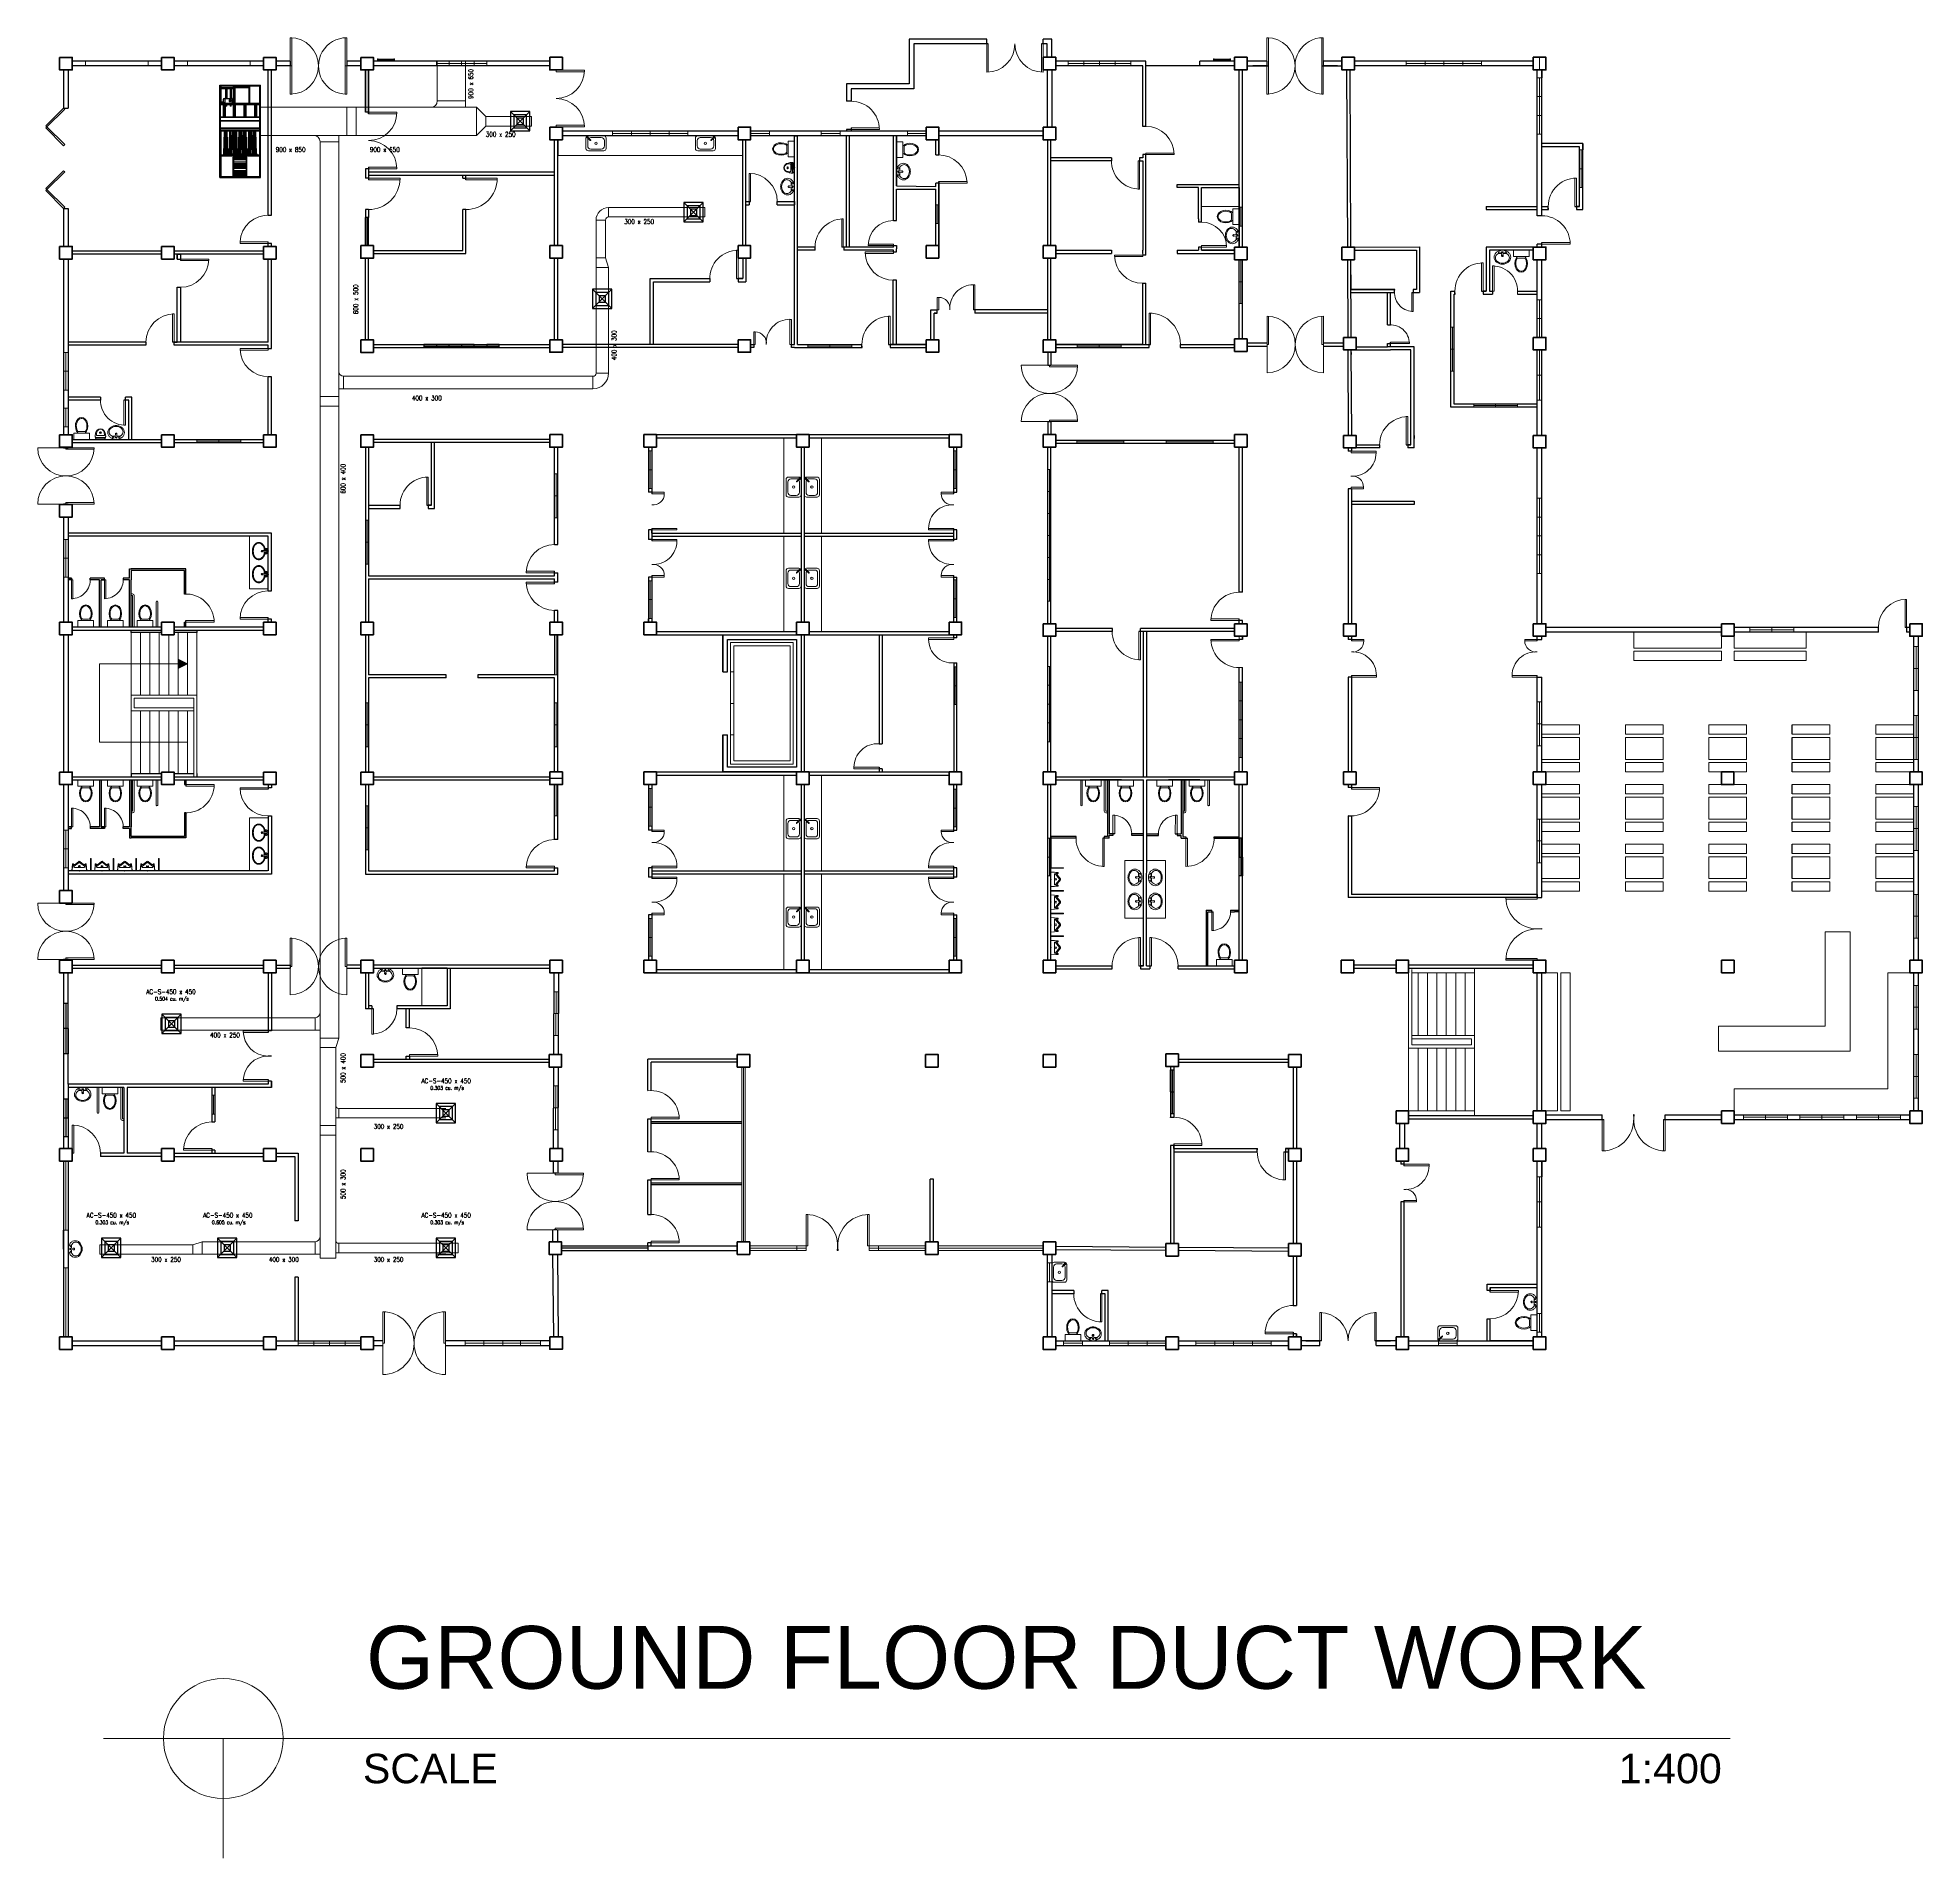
# Model space of a CAD drawing. Header units: millimetres. Extents: x 3 to 421, y 1 to 337.
# Drawn here: x 13 to 73.1, y 175.5 to 233.5 of the extents above; entities that cross this region are included whole.
import ezdxf

# ---------------------------------------------------------------- set-up
doc = ezdxf.new("R2010")
doc.units = ezdxf.units.MM
doc.header["$MEASUREMENT"] = 0
doc.linetypes.add('HIDDEN2', pattern=[0.1875, 0.125, -0.0625])
doc.layers.add('ahu line', color=7, linetype='Continuous', lineweight=20)
for name, color, linetype in [('diffuser', 7, 'Continuous'), ('ducting label', 7, 'Continuous'), ('EQP', 7, 'Continuous'), ('Legends', 7, 'Continuous')]:
    doc.layers.add(name, color=color, linetype=linetype)
doc.styles.add('Arch-Dim', font='simplex.shx', dxfattribs={"width": 0.75})
doc.styles.get("Standard").update_dxf_attribs({"font": 'arial.ttf'})

# ---------------------------------------------------------------- blocks, each defined once
blk = doc.blocks.new('AC-S-12')
at = {"layer": 'diffuser'}
for p, q in [((-0.15, 0.15), (0.15, -0.15)), ((0.15, 0.15), (-0.15, -0.15)), ((-0.15, 0.15), (-0.15, -0.15)), ((0.15, 0.15), (-0.15, 0.15)), ((-0.1, 0.1), (-0.1, -0.1)), ((0.1, 0.1), (-0.1, 0.1)), ((-0.05, 0.05), (-0.05, -0.05)), ((0.05, 0.05), (-0.05, 0.05)), ((0.05, -0.05), (0.05, 0.05)), ((0.1, -0.1), (0.1, 0.1)), ((0.15, -0.15), (0.15, 0.15)), ((-0.15, -0.15), (0.15, -0.15)), ((-0.1, -0.1), (0.1, -0.1)), ((-0.05, -0.05), (0.05, -0.05))]:
    blk.add_line(p, q, dxfattribs=at)
for points in [[(-0.358, 0.358, 0, 0.0447, 0), (-0.295, 0.295, 0, 0, 0), (-0.15, 0.15, 0, 0, 0)], [(0.358, 0.358, 0, 0.0447, 0), (0.295, 0.295, 0, 0, 0), (0.15, 0.15, 0, 0, 0)], [(-0.358, -0.358, 0, 0.0447, 0), (-0.295, -0.295, 0, 0, 0), (-0.15, -0.15, 0, 0, 0)], [(0.358, -0.358, 0, 0.0447, 0), (0.295, -0.295, 0, 0, 0), (0.15, -0.15, 0, 0, 0)]]:
    blk.add_lwpolyline(points, format="xyseb", dxfattribs=at)
blk = doc.blocks.new('fcu')
at = {"layer": 'diffuser', "color": 7, "xscale": 2.052644456280903, "yscale": 2.052644456280903, "zscale": 2.052644456280903}
blk.add_blockref('AC-S-12', (0, 0), dxfattribs=at)

msp = doc.modelspace()

# ---------------------------------------------------------------- hatches: boundary and pattern name
at = {"layer": 'EQP'}
for points in [[(19.308, 231.925), (19.746, 231.925), (19.746, 231.898), (19.308, 231.898)], [(19.279, 231.716), (19.279, 231.408), (19.26, 231.408), (19.26, 231.716)]]:
    msp.add_hatch(color=256, dxfattribs=at).paths.add_polyline_path(points)

# ---------------------------------------------------------------- linework, layer by layer
at = {"color": 8, "lineweight": 13}
for p, q in [((21.07, 232.575), (21.07, 233.475)), ((21.07, 233.475), (21.12, 233.475)), ((21.12, 233.475), (21.12, 232.574)), ((22.87, 233.475), (22.82, 233.475)), ((22.82, 233.475), (22.82, 232.575)), ((22.87, 232.575), (22.87, 233.475)), ((43.27, 232.375), (43.27, 233.275)), ((43.27, 233.275), (43.32, 233.275)), ((43.32, 233.275), (43.32, 232.375)), ((45.02, 232.375), (45.02, 233.275)), ((45.02, 233.275), (45.07, 233.275)), ((45.07, 233.275), (45.07, 232.375)), ((52.2, 232.575), (52.2, 233.475)), ((52.2, 233.475), (52.25, 233.475)), ((52.25, 233.475), (52.251, 232.575)), ((54, 233.475), (53.95, 233.475)), ((53.95, 233.475), (53.951, 232.576)), ((54, 232.575), (54, 233.475)), ((21.07, 232.575), (21.07, 231.675)), ((21.07, 232.575), (21.12, 232.575)), ((21.12, 232.575), (21.07, 232.575)), ((21.07, 232.524), (21.07, 231.674)), ((21.12, 231.675), (21.12, 232.575)), ((22.82, 231.675), (22.82, 232.575)), ((22.82, 232.575), (22.87, 232.575)), ((22.82, 232.575), (22.87, 232.575)), ((22.87, 232.625), (22.87, 232.525)), ((22.87, 232.575), (22.87, 231.675)), ((22.87, 232.525), (22.87, 231.675)), ((52.251, 232.575), (52.2, 232.575)), ((52.2, 232.525), (52.201, 231.675)), ((52.201, 232.575), (52.201, 231.675)), ((52.201, 232.575), (52.251, 232.575)), ((52.251, 231.675), (52.251, 232.575)), ((53.951, 232.576), (54, 232.575)), ((53.951, 231.675), (53.951, 232.575)), ((53.951, 232.575), (54.001, 232.575)), ((54, 232.625), (54, 232.525)), ((54, 232.525), (54, 231.676)), ((54.001, 232.575), (54.001, 231.675)), ((29.495, 232.45), (29.495, 232.437)), ((29.495, 232.437), (29.545, 232.437)), ((29.545, 232.437), (30.445, 232.437)), ((29.545, 232.387), (29.545, 232.437)), ((30.445, 232.387), (29.545, 232.387)), ((29.595, 232.437), (29.595, 232.45)), ((30.445, 232.437), (30.445, 232.387)), ((21.07, 231.675), (21.12, 231.675)), ((22.87, 231.675), (22.82, 231.675)), ((52.201, 231.675), (52.251, 231.675)), ((54.001, 231.675), (53.951, 231.675)), ((23.57, 231.097), (24.47, 231.097)), ((24.47, 231.047), (23.57, 231.047)), ((24.47, 231.097), (24.47, 231.047)), ((29.495, 230.625), (29.495, 230.637)), ((29.495, 230.637), (29.545, 230.637)), ((30.445, 230.687), (29.545, 230.687)), ((29.545, 230.637), (29.545, 230.687)), ((29.545, 230.637), (30.445, 230.637)), ((29.595, 230.625), (29.595, 230.637)), ((30.445, 230.637), (30.445, 230.687)), ((39.85, 230.6), (38.95, 230.6)), ((38.95, 230.55), (39.85, 230.55)), ((48.095, 228.65), (48.104, 229.55)), ((48.104, 229.55), (48.145, 229.55)), ((48.145, 229.55), (48.145, 228.65)), ((49.245, 229.8), (48.345, 229.8)), ((48.345, 229.8), (48.345, 229.75)), ((48.345, 229.75), (49.245, 229.75)), ((49.245, 229.75), (49.245, 229.8)), ((24.47, 229.347), (23.57, 229.347)), ((23.57, 229.297), (24.47, 229.297)), ((23.57, 228.997), (24.57, 228.997)), ((24.57, 228.947), (23.57, 228.947)), ((24.47, 229.297), (24.47, 229.347)), ((24.57, 228.997), (24.57, 228.947)), ((26.67, 228.997), (27.67, 228.997)), ((27.67, 228.947), (26.67, 228.947)), ((35.695, 228.25), (35.695, 229.15)), ((35.695, 229.15), (35.745, 229.15)), ((35.745, 229.15), (35.745, 228.25)), ((42.645, 228.888), (41.745, 228.888)), ((42.645, 228.838), (42.645, 228.888)), ((62.07, 229), (62.02, 229)), ((62.02, 229), (62.02, 228.1)), ((62.07, 228.1), (62.07, 229)), ((41.745, 228.838), (42.645, 228.838)), ((48.145, 228.65), (48.095, 228.65)), ((38.7, 227.7), (38.65, 227.7)), ((38.65, 227.7), (38.65, 226.8)), ((38.7, 226.8), (38.7, 227.7)), ((19.47, 226.972), (20.37, 226.972)), ((19.47, 226.922), (19.47, 226.972)), ((20.37, 226.922), (19.47, 226.922)), ((35.345, 226.7), (35.295, 226.7)), ((35.295, 226.7), (35.295, 225.8)), ((35.345, 225.8), (35.345, 226.7)), ((38.75, 226.8), (38.65, 226.8)), ((40.295, 226.65), (39.395, 226.65)), ((39.395, 226.65), (39.396, 226.6)), ((39.395, 226.6), (40.295, 226.6)), ((39.495, 226.9), (40.295, 226.9)), ((40.295, 226.85), (39.495, 226.85)), ((40.295, 226.85), (40.295, 226.9)), ((40.295, 226.6), (40.295, 226.65)), ((48.245, 226.55), (47.345, 226.55)), ((47.345, 226.55), (47.345, 226.5)), ((47.345, 226.5), (48.245, 226.5)), ((48.245, 226.5), (48.245, 226.6)), ((48.245, 226.55), (48.245, 226.5)), ((50.12, 226.8), (50.12, 226.85)), ((50.92, 226.85), (50.12, 226.85)), ((50.12, 226.8), (50.92, 226.8)), ((50.92, 226.8), (50.92, 226.85)), ((61.87, 226.95), (60.97, 226.95)), ((60.97, 226.9), (61.87, 226.9)), ((61.87, 226.9), (61.87, 226.95)), ((17.57, 226.422), (18.47, 226.422)), ((18.47, 226.372), (17.57, 226.372)), ((18.47, 226.422), (18.47, 226.372)), ((59.095, 226.3), (59.045, 226.3)), ((59.045, 226.3), (59.045, 225.4)), ((59.095, 225.4), (59.095, 226.3)), ((59.395, 225.4), (59.395, 226.2)), ((59.395, 226.2), (59.445, 226.2)), ((59.445, 226.2), (59.445, 225.4)), ((56.87, 225.35), (56.82, 225.35)), ((56.82, 224.75), (56.82, 225.35)), ((56.87, 225.35), (56.87, 224.75)), ((59.445, 225.4), (59.395, 225.4)), ((48.445, 224.7), (48.495, 224.7)), ((48.445, 223.7), (48.445, 224.7)), ((48.495, 224.7), (48.495, 223.7)), ((56.87, 224.75), (56.82, 224.75)), ((17.32, 224.672), (17.32, 223.772)), ((17.37, 224.672), (17.32, 224.672)), ((17.37, 223.772), (17.37, 224.672)), ((40.194, 224.6), (40.144, 224.6)), ((40.144, 224.6), (40.144, 223.7)), ((40.194, 223.7), (40.194, 224.6)), ((52.207, 223.7), (52.207, 224.6)), ((52.257, 224.6), (52.257, 223.7)), ((53.957, 223.7), (53.957, 224.6)), ((54.007, 224.6), (54.007, 223.7)), ((19.47, 223.572), (19.47, 223.522)), ((20.37, 223.572), (19.47, 223.572)), ((19.47, 223.522), (20.37, 223.522)), ((20.37, 223.522), (20.37, 223.572)), ((52.207, 223.65), (52.207, 223.75)), ((52.257, 223.7), (52.207, 223.7)), ((52.207, 223.7), (52.207, 222.8)), ((54.007, 223.7), (53.957, 223.7)), ((54.007, 223.65), (54.007, 223.75)), ((54.007, 223.7), (54.007, 222.8)), ((56.745, 223.775), (56.145, 223.775)), ((56.145, 223.725), (56.745, 223.725)), ((56.745, 223.725), (56.745, 223.775)), ((45.27, 223.039), (44.37, 223.039)), ((45.27, 223.039), (46.17, 223.039)), ((45.27, 222.989), (45.27, 223.039)), ((46.17, 222.989), (45.27, 222.989)), ((46.17, 223.039), (46.17, 222.989)), ((15.77, 221.122), (15.77, 221.922)), ((15.82, 221.922), (15.82, 221.122)), ((15.82, 221.122), (15.77, 221.122)), ((45.27, 221.239), (44.37, 221.239)), ((45.27, 221.289), (46.17, 221.289)), ((45.27, 221.239), (45.27, 221.289)), ((46.17, 221.239), (45.27, 221.239)), ((46.17, 221.289), (46.17, 221.239)), ((56.695, 221.4), (56.645, 221.4)), ((56.645, 221.4), (56.645, 220.5)), ((56.695, 220.5), (56.695, 221.4)), ((56.695, 220.5), (56.645, 220.5)), ((13.92, 220.41), (13.02, 220.41)), ((13.92, 220.41), (14.82, 220.41)), ((13.92, 220.36), (13.92, 220.41)), ((14.82, 220.36), (13.92, 220.36)), ((14.82, 220.41), (14.82, 220.36)), ((25.47, 219.475), (25.42, 219.475)), ((25.42, 219.475), (25.42, 218.575)), ((25.47, 218.575), (25.47, 219.475)), ((54.895, 219.502), (54.895, 219.5)), ((13.92, 218.61), (13.02, 218.61)), ((13.92, 218.66), (14.82, 218.66)), ((13.92, 218.61), (13.92, 218.66)), ((14.82, 218.61), (13.92, 218.61)), ((14.82, 218.66), (14.82, 218.61)), ((28.595, 216.425), (28.595, 216.475)), ((28.595, 216.475), (29.495, 216.475)), ((29.495, 216.425), (28.595, 216.425)), ((14.095, 216.197), (14.095, 215.597)), ((14.095, 216.197), (14.145, 216.197)), ((14.145, 215.597), (14.145, 216.197)), ((14.693, 216.197), (14.695, 216.197)), ((15.145, 216.197), (15.145, 215.597)), ((15.145, 216.197), (15.195, 216.197)), ((15.195, 215.597), (15.195, 216.197)), ((28.595, 216.125), (28.595, 216.075)), ((29.495, 216.125), (28.595, 216.125)), ((28.595, 216.075), (29.495, 216.075)), ((14.095, 215.597), (14.145, 215.597)), ((72.595, 215.575), (72.545, 215.575)), ((72.545, 215.575), (72.545, 214.675)), ((72.595, 214.675), (72.595, 215.575)), ((17.745, 214.847), (17.745, 214.897)), ((18.645, 214.897), (17.745, 214.897)), ((17.745, 214.847), (18.645, 214.847)), ((18.645, 214.847), (18.645, 214.897)), ((19.47, 214.997), (20.37, 214.997)), ((19.47, 214.947), (19.47, 214.997)), ((20.37, 214.947), (19.47, 214.947)), ((48.121, 213.65), (48.121, 214.55)), ((48.171, 214.55), (48.171, 213.65)), ((50.42, 214.9), (50.42, 214.95)), ((50.42, 214.95), (51.32, 214.95)), ((51.32, 214.9), (50.42, 214.9)), ((51.32, 214.3), (50.42, 214.3)), ((50.42, 214.3), (50.42, 214.25)), ((50.42, 214.25), (51.32, 214.25)), ((51.32, 214.25), (51.32, 214.4)), ((51.32, 214.3), (51.32, 214.25)), ((48.171, 213.65), (48.121, 213.65)), ((17.745, 209.672), (17.745, 209.622)), ((17.745, 209.672), (18.645, 209.672)), ((18.645, 209.672), (18.645, 209.622)), ((18.645, 209.622), (17.745, 209.622)), ((20.37, 209.572), (19.47, 209.572)), ((19.47, 209.572), (19.47, 209.522)), ((19.47, 209.522), (20.37, 209.522)), ((20.37, 209.522), (20.37, 209.572)), ((54.895, 209.577), (55.795, 209.577)), ((55.795, 209.527), (54.895, 209.527)), ((55.795, 209.577), (55.795, 209.527)), ((14.095, 208.322), (14.095, 208.922)), ((14.145, 208.922), (14.145, 208.322)), ((15.145, 208.322), (15.145, 208.922)), ((15.195, 208.922), (15.195, 208.322)), ((47.296, 208.1), (47.296, 208.7)), ((47.356, 208.7), (47.356, 208.1)), ((49.284, 208.699), (49.283, 208.099)), ((49.343, 208.099), (49.344, 208.699)), ((14.095, 208.322), (14.145, 208.322)), ((14.693, 208.322), (14.695, 208.322)), ((15.145, 208.322), (15.195, 208.322)), ((46.968, 207.064), (46.968, 207.964)), ((47.018, 207.964), (47.018, 207.064)), ((28.595, 207.072), (29.495, 207.072)), ((28.595, 207.022), (28.595, 207.072)), ((29.495, 207.022), (28.595, 207.022)), ((29.495, 207.072), (29.495, 207.022)), ((47.018, 207.064), (46.968, 207.064)), ((13.92, 205.897), (13.02, 205.897)), ((13.92, 205.897), (14.82, 205.897)), ((13.92, 205.847), (13.92, 205.897)), ((14.82, 205.847), (13.92, 205.847)), ((14.82, 205.897), (14.82, 205.847)), ((50.445, 205.622), (50.445, 205.022)), ((50.495, 205.022), (50.495, 205.622)), ((50.445, 205.022), (50.495, 205.022)), ((21.07, 203.874), (21.07, 204.774)), ((21.07, 204.774), (21.12, 204.774)), ((21.12, 204.774), (21.12, 203.873)), ((22.87, 204.774), (22.82, 204.774)), ((22.82, 204.774), (22.82, 203.874)), ((22.87, 203.874), (22.87, 204.774)), ((48.17, 204.798), (48.12, 204.798)), ((48.12, 204.798), (48.12, 203.898)), ((48.17, 203.898), (48.17, 204.798)), ((48.52, 204.798), (48.47, 204.798)), ((48.47, 204.798), (48.47, 203.898)), ((48.52, 203.898), (48.52, 204.798)), ((13.92, 204.097), (13.02, 204.097)), ((13.92, 204.147), (14.82, 204.147)), ((13.92, 204.097), (13.92, 204.147)), ((14.82, 204.097), (13.92, 204.097)), ((14.82, 204.147), (14.82, 204.097)), ((21.12, 203.874), (21.07, 203.874)), ((21.07, 203.823), (21.07, 202.973)), ((21.12, 203.923), (21.12, 203.923)), ((21.964, 203.824), (21.976, 203.824)), ((21.97, 203.924), (21.97, 203.924)), ((21.97, 203.924), (21.97, 203.924)), ((22.82, 203.874), (22.87, 203.874)), ((22.87, 203.924), (22.87, 203.824)), ((22.87, 203.824), (22.87, 202.974)), ((23.67, 202.524), (23.67, 201.724)), ((23.72, 202.524), (23.67, 202.524)), ((23.72, 201.724), (23.72, 202.524)), ((20.37, 201.822), (19.57, 201.822)), ((19.57, 201.822), (19.57, 201.772)), ((19.57, 201.772), (20.37, 201.772)), ((20.37, 201.772), (20.37, 201.822)), ((23.67, 201.724), (23.72, 201.724)), ((25.77, 201.072), (24.87, 201.072)), ((24.87, 201.072), (24.87, 201.022)), ((24.87, 201.022), (25.77, 201.022)), ((25.77, 201.022), (25.77, 201.072)), ((19.57, 200.222), (19.57, 200.272)), ((19.57, 200.272), (20.37, 200.272)), ((20.37, 200.222), (19.57, 200.222)), ((20.37, 200.272), (20.37, 200.222)), ((32.57, 199.022), (32.57, 199.072)), ((33.47, 199.072), (32.57, 199.072)), ((32.57, 199.022), (33.47, 199.022)), ((33.47, 199.022), (33.47, 199.072)), ((62.895, 199), (62.895, 198)), ((62.945, 198), (62.945, 199)), ((64.845, 198), (64.845, 199)), ((64.895, 199), (64.895, 198)), ((14.12, 197.922), (14.12, 198.822)), ((14.12, 198.822), (14.17, 198.822)), ((14.17, 198.822), (14.17, 197.922)), ((14.17, 197.922), (14.12, 197.922)), ((17.67, 198.022), (17.67, 198.072)), ((17.67, 198.072), (18.57, 198.072)), ((18.57, 198.022), (17.67, 198.022)), ((18.57, 198.072), (18.57, 198.022)), ((49.232, 198.222), (49.232, 198.172)), ((50.132, 198.222), (49.232, 198.222)), ((49.232, 198.172), (50.132, 198.172)), ((50.132, 198.172), (50.132, 198.222)), ((52.795, 197.972), (52.745, 197.972)), ((52.745, 197.072), (52.745, 197.972)), ((52.795, 197.972), (52.795, 197.072)), ((62.895, 198), (62.945, 198)), ((64.895, 198), (64.845, 198)), ((29.452, 197.286), (28.62, 197.286)), ((29.52, 197.286), (30.42, 197.286)), ((29.52, 197.236), (29.52, 197.286)), ((30.42, 197.236), (29.52, 197.236)), ((30.42, 197.286), (30.42, 197.236)), ((32.57, 197.072), (32.57, 197.122)), ((33.47, 197.122), (32.57, 197.122)), ((32.57, 197.072), (33.47, 197.072)), ((33.47, 197.072), (33.47, 197.122)), ((52.795, 197.072), (52.745, 197.072)), ((37.52, 194.972), (37.52, 195.972)), ((37.52, 195.972), (37.57, 195.972)), ((37.57, 195.972), (37.57, 194.972)), ((39.52, 195.972), (39.47, 195.972)), ((39.47, 195.972), (39.47, 194.972)), ((39.52, 194.972), (39.52, 195.972)), ((29.47, 195.486), (28.62, 195.486)), ((30.42, 195.536), (29.52, 195.536)), ((29.52, 195.536), (29.52, 195.486)), ((29.52, 195.486), (30.42, 195.486)), ((30.42, 195.486), (30.42, 195.536)), ((32.57, 195.072), (32.57, 195.122)), ((33.47, 195.122), (32.57, 195.122)), ((32.57, 195.072), (33.47, 195.072)), ((33.47, 195.072), (33.47, 195.122)), ((37.57, 194.972), (37.52, 194.972)), ((38.509, 194.822), (38.531, 194.822)), ((39.47, 194.972), (39.52, 194.972)), ((46.895, 192.547), (46.895, 193.447)), ((46.945, 193.447), (46.945, 192.547)), ((59.32, 193.547), (60.22, 193.547)), ((60.22, 193.497), (59.32, 193.497)), ((60.22, 193.547), (60.22, 193.497)), ((24.02, 191.872), (24.02, 192.872)), ((24.07, 192.872), (24.07, 191.872)), ((26.02, 192.872), (25.97, 192.872)), ((25.97, 192.872), (25.97, 191.872)), ((26.02, 191.872), (26.02, 192.872)), ((53.889, 191.947), (53.889, 192.847)), ((53.889, 192.847), (53.939, 192.847)), ((53.939, 192.847), (53.939, 191.947)), ((55.689, 192.847), (55.639, 192.847)), ((55.639, 192.847), (55.639, 191.947)), ((55.689, 191.947), (55.689, 192.847)), ((46.945, 192.547), (46.895, 192.547)), ((24.02, 191.797), (24.02, 191.947)), ((24.07, 191.872), (24.02, 191.872)), ((24.02, 191.872), (24.02, 190.872)), ((25.97, 191.872), (26.02, 191.872)), ((26.02, 191.947), (26.02, 191.797)), ((26.02, 191.872), (26.02, 190.872)), ((52.145, 192.172), (52.145, 192.222)), ((52.145, 192.222), (53.045, 192.222)), ((53.045, 192.172), (52.145, 192.172)), ((53.045, 192.172), (53.045, 192.222)), ((53.939, 191.947), (53.889, 191.947)), ((55.689, 191.947), (55.639, 191.947))]:
    msp.add_line(p, q, dxfattribs=at)
at = {"color": 8, "lineweight": 25}
for p, q in [((43.27, 233.425), (40.8, 233.425)), ((40.8, 233.425), (40.8, 232)), ((43.32, 233.275), (40.95, 233.275)), ((40.95, 233.275), (40.95, 231.85)), ((43.27, 233.275), (43.27, 233.425)), ((45.195, 233.275), (45.02, 233.275)), ((45.345, 233.425), (45.07, 233.425)), ((45.07, 233.275), (45.07, 233.425)), ((45.195, 233.275), (45.095, 233.275)), ((45.195, 232.85), (45.195, 233.275)), ((45.345, 232.85), (45.345, 233.425)), ((16.97, 232.725), (14.12, 232.725)), ((16.97, 232.575), (14.12, 232.575)), ((20.22, 232.725), (17.37, 232.725)), ((20.22, 232.575), (17.37, 232.575)), ((21.07, 232.725), (20.62, 232.725)), ((21.07, 232.725), (20.62, 232.725)), ((21.07, 232.575), (20.62, 232.575)), ((21.07, 232.725), (21.07, 232.575)), ((23.32, 232.725), (22.87, 232.725)), ((23.32, 232.725), (22.87, 232.725)), ((22.87, 232.725), (22.87, 232.575)), ((23.32, 232.575), (22.87, 232.575)), ((29.345, 232.725), (23.72, 232.725)), ((29.345, 232.575), (23.72, 232.575)), ((48.345, 232.725), (45.47, 232.725)), ((48.245, 232.575), (45.47, 232.575)), ((48.245, 230.65), (48.245, 232.575)), ((48.345, 232.575), (48.345, 232.725)), ((48.345, 230.65), (48.345, 232.575)), ((51.17, 232.725), (50.07, 232.725)), ((50.07, 232.575), (50.07, 232.725)), ((51.17, 232.575), (50.07, 232.575)), ((52.201, 232.725), (51.57, 232.725)), ((51.57, 232.575), (52.251, 232.575)), ((52.201, 232.725), (51.751, 232.725)), ((52.201, 232.575), (51.751, 232.575)), ((52.201, 232.725), (52.201, 232.575)), ((53.951, 232.575), (54.595, 232.575)), ((54.451, 232.725), (54.001, 232.725)), ((54.595, 232.725), (54.001, 232.725)), ((54.001, 232.725), (54.001, 232.575)), ((54.451, 232.575), (54.001, 232.575)), ((60.695, 232.725), (54.995, 232.725)), ((60.695, 232.575), (54.995, 232.575)), ((13.845, 232.447), (13.845, 231.235)), ((13.845, 232.447), (13.845, 231.235)), ((13.995, 232.447), (13.995, 231.235)), ((20.37, 227.822), (20.37, 232.447)), ((20.47, 227.822), (20.47, 232.447)), ((23.47, 231.097), (23.47, 232.447)), ((23.47, 232.447), (23.47, 231.097)), ((23.57, 231.047), (23.57, 232.447)), ((23.57, 232.447), (23.57, 231.047)), ((40.8, 232), (38.8, 232)), ((38.8, 232), (38.8, 231.451)), ((45.195, 232.45), (45.195, 230.625)), ((45.345, 232.45), (45.345, 230.625)), ((45.345, 232.238), (45.345, 230.838)), ((51.32, 226.8), (51.32, 232.45)), ((51.42, 226.8), (51.42, 232.45)), ((54.745, 232.45), (54.769, 226.8)), ((54.845, 232.451), (54.869, 226.8)), ((60.82, 227.8), (60.82, 232.45)), ((60.97, 227.8), (60.97, 232.45)), ((60.97, 232.45), (60.97, 232.2)), ((38.95, 231.451), (38.8, 231.451)), ((40.95, 231.85), (38.95, 231.85)), ((38.95, 231.85), (38.95, 231.451)), ((38.95, 231.85), (38.95, 231.451)), ((13.845, 231.235), (13.995, 231.235)), ((23.57, 231.097), (23.47, 231.097)), ((29.495, 226.85), (29.495, 230.225)), ((29.495, 229.697), (29.495, 230.225)), ((29.595, 226.85), (29.595, 230.225)), ((29.595, 230.225), (29.595, 229.725)), ((35.345, 230.5), (29.745, 230.5)), ((35.345, 230.35), (29.745, 230.35)), ((35.495, 226.85), (35.495, 230.225)), ((35.595, 226.85), (35.595, 230.225)), ((41.345, 230.5), (35.745, 230.5)), ((41.345, 230.35), (35.745, 230.35)), ((37.145, 223.7), (37.145, 230.35)), ((37.245, 223.7), (37.245, 230.35)), ((38.8, 230.55), (38.8, 230.5)), ((38.95, 230.55), (38.8, 230.55)), ((38.8, 226.8), (38.8, 230.35)), ((38.9, 226.8), (38.9, 230.35)), ((38.95, 230.6), (38.95, 230.5)), ((40.295, 227.65), (40.295, 230.35)), ((40.395, 228.75), (40.395, 230.35)), ((40.395, 230.35), (40.395, 228.75)), ((41.645, 229.738), (41.645, 230.225)), ((45.07, 230.5), (41.745, 230.5)), ((45.07, 230.35), (41.745, 230.35)), ((41.745, 229.738), (41.745, 230.225)), ((41.745, 230.225), (41.745, 229.738)), ((45.07, 230.35), (43.095, 230.35)), ((45.22, 226.85), (45.22, 230.225)), ((45.32, 226.85), (45.32, 230.225)), ((62.27, 230.1), (60.97, 230.1)), ((62.27, 228), (62.27, 230.1)), ((41.645, 229.738), (41.745, 229.738)), ((47.245, 229.65), (45.32, 229.65)), ((47.245, 229.55), (45.32, 229.55)), ((47.245, 229.65), (47.245, 229.55)), ((48.245, 229.65), (48.145, 229.65)), ((48.145, 229.65), (48.145, 229.55)), ((48.145, 229.55), (48.245, 229.55)), ((48.345, 229.75), (48.245, 229.75)), ((48.245, 229.75), (48.245, 229.65)), ((48.245, 229.75), (48.245, 229.65)), ((48.245, 229.55), (48.245, 226.7)), ((48.345, 226.55), (48.345, 229.75)), ((62.17, 230), (60.97, 230)), ((62.17, 228.1), (62.17, 230)), ((23.47, 229.297), (23.47, 228.997)), ((23.57, 229.297), (23.47, 229.297)), ((23.57, 228.997), (23.47, 228.997)), ((23.57, 229.347), (23.57, 228.947)), ((23.57, 229.197), (29.495, 229.197)), ((23.57, 229.097), (29.495, 229.097)), ((26.57, 228.997), (26.57, 229.097)), ((26.57, 228.997), (26.67, 228.997)), ((26.67, 228.947), (26.67, 229.097)), ((41.745, 226.85), (41.745, 228.888)), ((41.745, 228.888), (41.745, 226.85)), ((40.395, 228.75), (41.645, 228.738)), ((40.395, 227.65), (40.395, 228.65)), ((40.395, 228.65), (41.645, 228.65)), ((41.645, 228.738), (41.645, 228.838)), ((41.745, 228.838), (41.645, 228.838)), ((41.645, 226.85), (41.645, 228.65)), ((41.745, 228.738), (41.745, 228.838)), ((41.745, 226.85), (41.745, 228.65)), ((41.745, 228.65), (41.745, 228.15)), ((49.345, 228.7), (49.345, 228.8)), ((49.345, 228.8), (51.32, 228.8)), ((50.02, 228.7), (49.345, 228.7)), ((50.02, 227.7), (50.02, 228.7)), ((50.12, 228.7), (51.32, 228.7)), ((50.12, 227.7), (50.12, 228.7)), ((51.32, 228.7), (51.32, 226.8)), ((13.845, 228.035), (13.845, 226.822)), ((13.845, 228.035), (13.845, 226.822)), ((13.845, 228.035), (13.995, 228.035)), ((13.995, 228.035), (13.995, 226.822)), ((23.47, 227.997), (23.47, 227.748)), ((23.57, 227.997), (23.47, 227.997)), ((23.57, 227.997), (23.57, 227.748)), ((26.67, 227.997), (26.57, 227.997)), ((26.57, 226.698), (26.57, 227.997)), ((26.67, 226.598), (26.67, 227.997)), ((35.595, 228.25), (35.745, 228.25)), ((35.595, 228.15), (35.695, 228.15)), ((35.695, 228.25), (35.695, 228.15)), ((36.595, 228.25), (37.145, 228.25)), ((36.595, 228.15), (36.595, 228.25)), ((36.595, 228.15), (37.145, 228.15)), ((50.02, 227.7), (50.02, 227.6)), ((50.12, 227.6), (50.12, 227.7)), ((59.195, 228.1), (60.82, 228.1)), ((59.195, 228.1), (59.195, 228.001)), ((59.195, 228.001), (60.82, 228)), ((60.97, 227.8), (60.82, 227.8)), ((60.97, 228.1), (61.17, 228.1)), ((60.97, 228), (61.175, 228)), ((61.17, 228), (61.17, 228.1)), ((62.02, 228.1), (62.17, 228.1)), ((62.17, 228.1), (62.07, 228.1)), ((62.07, 228.1), (62.07, 228)), ((62.07, 228), (62.27, 228)), ((50.12, 227.6), (50.02, 227.6)), ((16.97, 226.672), (14.12, 226.672)), ((16.97, 226.572), (14.12, 226.572)), ((20.22, 226.672), (17.37, 226.672)), ((20.22, 226.572), (17.37, 226.572)), ((17.47, 226.572), (17.57, 226.572)), ((17.47, 226.422), (17.47, 226.572)), ((17.47, 226.572), (17.47, 226.422)), ((17.57, 226.572), (17.57, 226.372)), ((20.37, 226.822), (20.37, 226.972)), ((20.47, 226.922), (20.37, 226.922)), ((20.47, 226.822), (20.47, 226.922)), ((23.72, 226.698), (26.57, 226.698)), ((23.72, 226.598), (26.57, 226.598)), ((37.8, 226.8), (37.245, 226.8)), ((37.8, 226.7), (37.245, 226.7)), ((37.625, 226.7), (37.62, 226.7)), ((37.8, 226.7), (37.8, 226.8)), ((40.295, 226.8), (38.67, 226.8)), ((38.72, 226.8), (38.72, 226.7)), ((40.295, 226.7), (38.72, 226.7)), ((40.295, 226.85), (40.395, 226.85)), ((40.295, 226.8), (40.295, 226.85)), ((40.295, 226.65), (40.295, 226.7)), ((40.295, 226.65), (40.395, 226.65)), ((40.395, 226.85), (40.395, 226.75)), ((40.395, 226.65), (40.395, 226.75)), ((45.47, 226.7), (47.245, 226.7)), ((45.47, 226.6), (47.245, 226.6)), ((45.47, 226.6), (47.245, 226.6)), ((47.245, 226.7), (47.245, 226.6)), ((48.245, 226.6), (48.245, 226.7)), ((48.345, 226.55), (48.245, 226.55)), ((49.345, 226.7), (50.02, 226.7)), ((49.345, 226.7), (49.345, 226.6)), ((49.345, 226.6), (51.17, 226.6)), ((50.12, 226.8), (50.02, 226.8)), ((50.02, 226.8), (50.02, 226.7)), ((50.12, 226.7), (50.12, 226.8)), ((50.12, 226.7), (51.17, 226.7)), ((51.17, 226.7), (50.12, 226.7)), ((54.869, 226.8), (57.07, 226.809)), ((54.995, 226.701), (56.97, 226.709)), ((56.97, 226.709), (56.97, 225.45)), ((57.07, 226.809), (57.07, 225.35)), ((60.695, 226.8), (59.195, 226.8)), ((59.195, 226.8), (59.195, 225.4)), ((60.695, 226.7), (59.295, 226.7)), ((59.295, 226.7), (59.295, 225.4)), ((60.82, 226.8), (60.82, 226.9)), ((60.97, 226.9), (60.82, 226.9)), ((60.97, 226.8), (60.97, 226.95)), ((13.845, 226.422), (13.845, 220.822)), ((13.995, 226.422), (13.995, 220.822)), ((17.47, 226.422), (17.57, 226.422)), ((20.37, 223.772), (20.37, 226.422)), ((20.47, 223.572), (20.47, 226.422)), ((23.47, 223.848), (23.47, 226.448)), ((23.57, 223.848), (23.57, 226.448)), ((29.495, 223.85), (29.495, 226.45)), ((29.595, 223.85), (29.595, 226.45)), ((35.495, 226.45), (35.495, 225.8)), ((35.595, 226.45), (35.595, 225.7)), ((45.22, 223.85), (45.22, 226.45)), ((45.32, 223.85), (45.32, 226.45)), ((51.32, 223.875), (51.32, 226.4)), ((51.42, 223.875), (51.42, 226.4)), ((54.771, 226.4), (54.781, 223.925)), ((54.871, 226.4), (54.881, 223.925)), ((54.871, 226.4), (54.875, 225.45)), ((60.82, 223.925), (60.82, 226.4)), ((60.97, 223.925), (60.97, 226.4)), ((17.47, 223.772), (17.47, 225.522)), ((17.47, 225.522), (17.57, 225.522)), ((17.57, 225.522), (17.57, 223.772)), ((32.545, 223.7), (32.545, 225.8)), ((32.545, 225.8), (34.445, 225.8)), ((32.645, 223.7), (32.645, 225.7)), ((32.645, 225.7), (34.445, 225.7)), ((34.445, 225.8), (34.445, 225.7)), ((35.295, 225.8), (35.495, 225.8)), ((35.495, 225.8), (35.345, 225.8)), ((35.345, 225.8), (35.345, 225.7)), ((35.345, 225.7), (35.495, 225.7)), ((35.495, 225.7), (35.595, 225.7)), ((40.294, 223.7), (40.294, 225.75)), ((40.394, 225.75), (40.294, 225.75)), ((40.394, 223.7), (40.394, 225.75)), ((48.245, 223.7), (48.245, 225.65)), ((48.245, 225.65), (48.345, 225.65)), ((48.345, 223.7), (48.345, 225.65)), ((54.875, 225.45), (56.278, 225.45)), ((56.278, 225.45), (54.875, 225.45)), ((54.875, 225.35), (56.27, 225.35)), ((56.045, 224.325), (56.045, 225.35)), ((56.145, 224.325), (56.145, 225.35)), ((56.27, 225.35), (56.27, 225.45)), ((56.82, 225.35), (57.07, 225.35)), ((56.97, 225.45), (56.87, 225.45)), ((56.97, 225.45), (56.87, 225.45)), ((56.87, 225.45), (56.87, 225.35)), ((58.07, 221.7), (58.07, 225.4)), ((58.07, 225.4), (58.195, 225.4)), ((58.17, 221.8), (58.17, 225.3)), ((58.17, 225.3), (58.2, 225.3)), ((58.17, 225.3), (58.2, 225.3)), ((58.195, 225.3), (58.195, 225.4)), ((59.195, 225.4), (59.095, 225.4)), ((59.095, 225.4), (59.095, 225.3)), ((59.095, 225.3), (59.395, 225.3)), ((59.295, 225.4), (59.395, 225.4)), ((59.395, 225.4), (59.395, 225.3)), ((60.189, 225.3), (60.82, 225.3)), ((60.195, 225.4), (60.82, 225.4)), ((41.495, 223.85), (41.495, 224.8)), ((41.495, 224.8), (41.695, 224.8)), ((41.695, 224.7), (41.595, 224.7)), ((41.595, 223.85), (41.595, 224.7)), ((41.595, 224.7), (41.695, 224.7)), ((41.695, 224.7), (41.695, 224.8)), ((45.22, 224.8), (42.845, 224.8)), ((42.895, 224.8), (42.895, 224.7)), ((45.22, 224.7), (42.895, 224.7)), ((56.045, 224.325), (56.145, 224.325)), ((16.47, 223.772), (13.995, 223.772)), ((16.47, 223.672), (13.995, 223.672)), ((16.47, 223.772), (16.47, 223.672)), ((20.37, 223.772), (17.32, 223.772)), ((17.37, 223.772), (17.47, 223.772)), ((17.37, 223.672), (17.37, 223.772)), ((20.37, 223.672), (17.37, 223.672)), ((20.37, 223.572), (20.37, 223.672)), ((20.37, 223.572), (20.47, 223.572)), ((23.72, 223.698), (29.345, 223.698)), ((23.72, 223.598), (29.345, 223.598)), ((35.345, 223.7), (29.745, 223.7)), ((35.345, 223.6), (29.745, 223.6)), ((35.745, 223.7), (35.845, 223.7)), ((35.845, 223.6), (35.745, 223.6)), ((35.845, 223.7), (35.845, 223.6)), ((37.045, 223.7), (37.145, 223.7)), ((37.045, 223.6), (37.045, 223.7)), ((37.145, 223.6), (37.045, 223.6)), ((37.145, 223.6), (39.3, 223.6)), ((37.245, 223.7), (39.294, 223.7)), ((39.294, 223.6), (39.294, 223.7)), ((40.144, 223.7), (41.345, 223.7)), ((40.294, 223.7), (40.194, 223.7)), ((40.194, 223.7), (40.194, 223.6)), ((40.194, 223.6), (41.345, 223.6)), ((41.345, 223.7), (40.245, 223.7)), ((45.47, 223.7), (48.495, 223.7)), ((48.245, 223.7), (45.47, 223.7)), ((45.47, 223.6), (48.445, 223.6)), ((45.47, 223.6), (48.445, 223.6)), ((48.445, 223.6), (48.445, 223.7)), ((49.44, 223.6), (51.17, 223.6)), ((49.445, 223.7), (51.17, 223.7)), ((49.445, 223.6), (49.445, 223.7)), ((51.57, 223.75), (52.207, 223.75)), ((51.57, 223.65), (52.207, 223.65)), ((54.007, 223.75), (54.645, 223.75)), ((54.007, 223.65), (54.645, 223.65)), ((54.783, 223.525), (54.795, 220.8)), ((54.883, 223.525), (54.884, 223.375)), ((54.883, 223.525), (54.895, 220.801)), ((55.045, 223.625), (56.045, 223.625)), ((55.045, 223.525), (56.145, 223.525)), ((56.045, 223.625), (56.045, 223.725)), ((56.045, 223.625), (56.045, 223.725)), ((56.045, 223.725), (56.145, 223.725)), ((56.145, 223.625), (56.045, 223.625)), ((56.145, 223.625), (56.145, 223.775)), ((56.895, 223.625), (56.145, 223.625)), ((56.795, 223.525), (56.145, 223.525)), ((56.795, 220.5), (56.795, 223.525)), ((56.895, 220.4), (56.895, 223.625)), ((60.82, 220.8), (60.82, 223.525)), ((60.97, 220.8), (60.97, 223.525)), ((45.22, 223.45), (45.22, 223.039)), ((45.22, 223.039), (45.32, 223.039)), ((45.32, 223.45), (45.32, 223.039)), ((20.37, 220.822), (20.37, 222.672)), ((20.47, 222.672), (20.37, 222.672)), ((20.47, 220.822), (20.47, 222.672)), ((15.026, 222.022), (13.995, 222.022)), ((15.02, 221.922), (13.995, 221.922)), ((15.02, 222.022), (15.02, 221.922)), ((15.92, 221.922), (15.77, 221.922)), ((16.019, 222.022), (15.82, 222.022)), ((15.82, 221.922), (15.82, 222.022)), ((15.92, 221.922), (15.82, 221.922)), ((15.92, 220.672), (15.92, 221.922)), ((16.02, 220.672), (16.019, 222.022)), ((60.82, 221.7), (58.07, 221.7)), ((60.82, 221.8), (58.17, 221.8)), ((60.82, 220.8), (60.82, 221.75)), ((45.22, 221.239), (45.22, 220.827)), ((45.22, 221.239), (45.32, 221.239)), ((45.32, 221.239), (45.32, 220.827)), ((14.12, 220.672), (16.97, 220.672)), ((14.12, 220.572), (16.97, 220.572)), ((17.37, 220.672), (20.22, 220.672)), ((17.37, 220.572), (20.22, 220.572)), ((29.345, 220.675), (23.72, 220.675)), ((29.345, 220.575), (23.72, 220.575)), ((25.57, 218.575), (25.57, 220.575)), ((25.67, 218.475), (25.67, 220.575)), ((32.745, 220.827), (37.207, 220.827)), ((32.745, 220.727), (37.207, 220.727)), ((37.607, 220.827), (42.07, 220.827)), ((37.607, 220.727), (42.07, 220.727)), ((45.47, 220.65), (51.17, 220.65)), ((45.47, 220.55), (51.17, 220.55)), ((48.32, 220.65), (51.17, 220.65)), ((55.045, 220.5), (55.795, 220.5)), ((55.795, 220.5), (55.795, 220.4)), ((56.795, 220.5), (56.695, 220.5)), ((56.695, 220.5), (56.695, 220.4)), ((13.845, 220.422), (13.845, 220.41)), ((13.845, 220.41), (13.995, 220.41)), ((13.995, 220.422), (13.995, 220.41)), ((23.47, 220.422), (23.47, 214.847)), ((23.57, 220.422), (23.57, 216.325)), ((29.495, 217.325), (29.495, 220.425)), ((29.595, 217.325), (29.595, 220.425)), ((32.495, 220.427), (32.495, 218.988)), ((32.595, 220.427), (32.595, 218.938)), ((37.357, 220.427), (37.357, 214.85)), ((37.457, 220.427), (37.457, 214.85)), ((42.22, 218.938), (42.22, 220.427)), ((42.32, 218.988), (42.32, 220.427)), ((45.22, 214.8), (45.22, 220.427)), ((45.32, 214.8), (45.32, 220.427)), ((51.32, 215.8), (51.32, 220.427)), ((51.42, 215.8), (51.42, 220.427)), ((54.795, 220.4), (54.795, 220.3)), ((54.895, 220.3), (54.795, 220.3)), ((54.895, 220.4), (54.895, 220.3)), ((55.8, 220.4), (55.045, 220.4)), ((56.895, 220.4), (56.695, 220.4)), ((60.82, 214.8), (60.82, 220.4)), ((60.82, 220.25), (60.82, 220.4)), ((60.97, 214.8), (60.97, 220.4)), ((60.97, 220.3), (60.97, 220.4)), ((32.595, 218.988), (32.495, 218.988)), ((42.22, 218.988), (42.32, 218.988)), ((54.795, 219.1), (54.795, 214.8)), ((54.895, 219.1), (54.795, 219.1)), ((54.895, 219.1), (54.895, 214.8)), ((54.895, 218.701), (56.895, 218.701)), ((56.895, 218.701), (56.895, 218.601)), ((13.995, 218.61), (13.845, 218.61)), ((13.845, 218.597), (13.845, 218.61)), ((13.845, 218.197), (13.845, 214.847)), ((13.995, 218.197), (13.845, 218.197)), ((13.995, 218.597), (13.995, 218.61)), ((13.995, 218.197), (13.995, 214.847)), ((23.57, 218.575), (24.57, 218.575)), ((23.57, 218.475), (24.575, 218.475)), ((23.57, 218.475), (23.57, 216.325)), ((24.57, 218.475), (24.57, 218.575)), ((25.42, 218.575), (25.57, 218.575)), ((25.57, 218.575), (25.47, 218.575)), ((25.47, 218.575), (25.47, 218.475)), ((25.47, 218.475), (25.67, 218.475)), ((56.895, 218.601), (54.895, 218.601)), ((20.47, 217.685), (13.995, 217.685)), ((20.37, 217.585), (13.995, 217.585)), ((20.37, 215.847), (20.37, 217.585)), ((20.47, 215.847), (20.47, 217.685)), ((32.495, 217.788), (32.495, 217.488)), ((32.595, 217.788), (32.495, 217.788)), ((32.595, 217.488), (32.495, 217.488)), ((32.595, 217.838), (32.595, 217.438)), ((32.595, 217.688), (32.595, 217.788)), ((32.595, 217.688), (37.357, 217.688)), ((32.595, 217.588), (37.357, 217.588)), ((32.595, 217.588), (32.595, 217.488)), ((37.457, 217.688), (42.22, 217.688)), ((37.457, 217.588), (42.22, 217.588)), ((42.22, 217.438), (42.22, 217.838)), ((42.32, 217.788), (42.22, 217.788)), ((42.32, 217.488), (42.22, 217.488)), ((42.32, 217.488), (42.32, 217.788)), ((29.495, 217.325), (29.595, 217.325)), ((15.945, 216.247), (15.945, 216.547)), ((15.945, 216.547), (15.995, 216.547)), ((17.745, 216.547), (15.995, 216.547)), ((17.695, 216.497), (15.995, 216.497)), ((15.995, 216.497), (15.995, 216.197)), ((17.695, 215.746), (17.695, 216.497)), ((17.745, 215.747), (17.745, 216.547)), ((23.57, 216.325), (29.495, 216.325)), ((29.495, 216.325), (29.495, 216.475)), ((29.495, 216.425), (29.595, 216.425)), ((29.595, 216.125), (29.595, 216.425)), ((32.495, 216.288), (32.495, 214.85)), ((32.595, 216.288), (32.495, 216.288)), ((32.595, 216.338), (32.595, 214.85)), ((42.22, 214.85), (42.22, 216.338)), ((42.22, 216.288), (42.32, 216.288)), ((42.32, 214.85), (42.32, 216.288)), ((14.095, 216.247), (13.995, 216.247)), ((13.995, 216.247), (14.095, 216.247)), ((14.095, 216.197), (13.995, 216.197)), ((14.095, 216.247), (14.095, 216.197)), ((14.995, 216.197), (14.693, 216.197)), ((14.995, 216.247), (14.695, 216.247)), ((14.695, 216.197), (14.695, 216.247)), ((15.145, 216.247), (14.995, 216.247)), ((14.995, 214.697), (14.995, 216.197)), ((15.045, 214.697), (15.045, 216.197)), ((15.145, 216.197), (15.045, 216.197)), ((15.045, 216.197), (15.145, 216.197)), ((15.145, 216.197), (15.145, 216.247)), ((15.945, 216.247), (15.745, 216.247)), ((15.745, 216.247), (15.745, 216.197)), ((15.945, 216.197), (15.745, 216.197)), ((15.945, 214.697), (15.945, 216.197)), ((15.995, 214.697), (15.995, 216.197)), ((17.745, 215.747), (17.695, 215.747)), ((20.37, 215.847), (20.47, 215.847)), ((23.57, 216.225), (23.57, 214.847)), ((23.57, 216.225), (29.495, 216.225)), ((29.495, 216.075), (29.495, 216.225)), ((29.595, 216.125), (29.495, 216.125)), ((51.42, 215.8), (51.32, 215.8)), ((29.495, 214.85), (29.495, 215.225)), ((29.595, 215.225), (29.495, 215.225)), ((29.595, 214.85), (29.595, 215.225)), ((14.12, 214.697), (16.97, 214.697)), ((14.12, 214.597), (16.97, 214.597)), ((15.045, 214.697), (15.945, 214.697)), ((15.045, 214.697), (15.945, 214.697)), ((17.37, 214.697), (20.22, 214.697)), ((17.37, 214.597), (20.22, 214.597)), ((17.695, 214.697), (17.695, 214.847)), ((17.695, 214.847), (17.745, 214.847)), ((17.745, 214.697), (17.745, 214.897)), ((20.37, 214.847), (20.37, 214.997)), ((20.47, 214.947), (20.37, 214.947)), ((20.47, 214.847), (20.47, 214.947)), ((32.495, 214.85), (32.495, 214.95)), ((32.745, 214.55), (37.207, 214.55)), ((37.607, 214.55), (42.07, 214.55)), ((47.277, 214.65), (45.47, 214.65)), ((47.271, 214.55), (45.47, 214.55)), ((47.271, 214.65), (47.271, 214.55)), ((51.17, 214.55), (48.121, 214.55)), ((51.17, 214.65), (48.171, 214.65)), ((48.171, 214.55), (48.171, 214.65)), ((48.271, 214.55), (48.171, 214.55)), ((48.271, 209.924), (48.271, 214.55)), ((48.371, 209.924), (48.371, 214.55)), ((51.32, 214.8), (51.32, 214.95)), ((51.42, 214.9), (51.32, 214.9)), ((51.42, 214.8), (51.42, 214.9)), ((66.695, 214.675), (61.095, 214.675)), ((66.695, 214.525), (61.095, 214.525)), ((71.695, 214.675), (67.095, 214.675)), ((71.695, 214.525), (67.095, 214.525)), ((71.695, 214.525), (71.695, 214.675)), ((72.695, 214.675), (72.595, 214.675)), ((72.595, 214.675), (72.595, 214.525)), ((72.695, 214.525), (72.595, 214.525)), ((13.845, 214.447), (13.845, 210.072)), ((13.995, 214.447), (13.995, 210.072)), ((23.47, 214.447), (23.47, 210.072)), ((23.57, 214.447), (23.57, 213.175)), ((29.595, 210.075), (29.595, 214.45)), ((32.745, 214.45), (42.07, 214.45)), ((34.857, 214.45), (34.857, 213.262)), ((37.357, 214.45), (37.357, 210.075)), ((37.457, 214.45), (37.457, 210.075)), ((37.607, 214.45), (42.07, 214.45)), ((39.839, 214.45), (39.839, 210.975)), ((39.939, 214.45), (39.939, 210.975)), ((42.22, 214.35), (42.22, 214.45)), ((42.32, 214.35), (42.22, 214.35)), ((42.32, 214.35), (42.32, 214.45)), ((45.22, 210.075), (45.22, 214.4)), ((45.32, 210.075), (45.32, 214.4)), ((51.42, 214.3), (51.32, 214.3)), ((51.42, 214.3), (51.42, 214.4)), ((51.42, 214.4), (51.42, 214.3)), ((54.795, 214.4), (54.795, 214.3)), ((54.895, 214.3), (54.795, 214.3)), ((54.895, 214.4), (54.895, 214.25)), ((54.895, 214.4), (54.895, 214.3)), ((60.82, 214.25), (60.82, 214.4)), ((60.82, 214.3), (60.97, 214.3)), ((60.97, 214.3), (60.97, 214.4)), ((72.82, 210.075), (72.82, 214.4)), ((72.97, 210.075), (72.97, 214.4)), ((42.22, 213.55), (42.22, 210.075)), ((42.22, 213.55), (42.32, 213.55)), ((42.32, 210.075), (42.32, 213.55)), ((51.32, 210.073), (51.32, 213.4)), ((51.42, 210.073), (51.42, 213.406)), ((26.045, 213.175), (23.57, 213.175)), ((23.57, 213.075), (23.57, 210.072)), ((26.045, 213.075), (23.57, 213.075)), ((26.045, 213.075), (26.045, 213.175)), ((29.495, 213.175), (27.045, 213.175)), ((27.045, 213.175), (27.045, 213.075)), ((29.495, 213.175), (27.045, 213.175)), ((29.495, 213.075), (27.045, 213.075)), ((29.495, 210.075), (29.495, 213.075)), ((34.857, 213.262), (35.007, 213.262)), ((54.795, 213.1), (54.795, 210.077)), ((54.895, 213.1), (54.795, 213.1)), ((54.895, 213.15), (54.895, 210.077)), ((60.82, 210.075), (60.82, 213.15)), ((60.82, 213.1), (60.97, 213.1)), ((60.97, 210.075), (60.97, 213.1)), ((34.857, 211.262), (34.857, 210.075)), ((34.857, 211.262), (35.007, 211.262)), ((39.839, 210.975), (39.939, 210.975)), ((13.845, 209.672), (13.845, 206.297)), ((13.995, 209.672), (13.995, 206.297)), ((14.12, 209.922), (16.97, 209.922)), ((14.12, 209.822), (16.97, 209.822)), ((14.995, 209.822), (14.995, 208.322)), ((15.045, 209.822), (15.045, 208.322)), ((15.945, 209.822), (15.945, 208.322)), ((15.995, 209.822), (15.995, 208.322)), ((17.37, 209.922), (20.22, 209.922)), ((17.37, 209.822), (20.22, 209.822)), ((17.695, 209.822), (17.695, 209.672)), ((17.695, 209.672), (17.745, 209.672)), ((17.745, 209.822), (17.745, 209.622)), ((20.37, 209.672), (20.37, 209.522)), ((20.47, 209.672), (20.47, 209.572)), ((23.47, 209.672), (23.47, 206.822)), ((23.57, 209.672), (23.57, 206.922)), ((23.72, 209.922), (29.345, 209.922)), ((23.72, 209.822), (29.345, 209.822)), ((29.345, 209.875), (29.745, 209.875)), ((29.495, 207.922), (29.495, 209.675)), ((29.595, 207.922), (29.595, 209.675)), ((32.495, 209.675), (32.495, 208.225)), ((32.595, 209.675), (32.595, 208.175)), ((32.745, 210.075), (42.07, 210.075)), ((32.745, 209.975), (37.207, 209.975)), ((37.357, 209.675), (37.357, 204.075)), ((37.457, 209.675), (37.457, 204.075)), ((37.607, 209.975), (42.07, 209.975)), ((39.839, 210.225), (39.839, 210.075)), ((39.939, 210.175), (39.839, 210.175)), ((39.939, 210.175), (39.939, 210.075)), ((42.22, 208.175), (42.22, 209.675)), ((42.32, 208.225), (42.32, 209.675)), ((45.22, 204.075), (45.22, 209.675)), ((45.32, 208.175), (45.32, 209.675)), ((45.47, 209.925), (51.17, 209.923)), ((45.47, 209.825), (48.271, 209.824)), ((47.118, 209.814), (47.118, 208.1)), ((47.118, 209.814), (47.118, 208.014)), ((47.171, 209.825), (47.171, 208.1)), ((48.27, 203.898), (48.271, 209.824)), ((48.37, 203.898), (48.371, 209.824)), ((48.371, 209.824), (51.17, 209.823)), ((50.07, 209.824), (49.07, 209.824)), ((49.469, 209.824), (49.468, 208.099)), ((49.521, 209.814), (49.521, 208.099)), ((49.521, 209.814), (49.521, 208.014)), ((51.32, 204.075), (51.32, 209.673)), ((51.42, 204.075), (51.42, 209.673)), ((54.795, 209.677), (54.795, 209.577)), ((54.895, 209.677), (54.895, 209.577)), ((60.82, 206.075), (60.82, 209.675)), ((60.97, 206.075), (60.97, 209.675)), ((72.82, 204.075), (72.82, 209.675)), ((72.97, 204.075), (72.97, 209.675)), ((20.47, 209.572), (20.37, 209.572)), ((54.895, 209.577), (54.795, 209.577)), ((17.695, 208.774), (17.695, 208.022)), ((17.745, 208.772), (17.695, 208.772)), ((17.745, 208.772), (17.745, 207.972)), ((20.37, 208.672), (20.37, 206.922)), ((20.37, 208.672), (20.47, 208.672)), ((20.47, 208.672), (20.47, 206.822)), ((54.795, 208.682), (54.795, 206.075)), ((54.795, 208.677), (54.895, 208.677)), ((54.895, 208.677), (54.895, 206.175)), ((14.095, 208.322), (13.995, 208.322)), ((14.095, 208.272), (13.995, 208.272)), ((13.995, 208.272), (14.095, 208.272)), ((14.095, 208.272), (14.095, 208.322)), ((14.995, 208.322), (14.693, 208.322)), ((14.695, 208.322), (14.695, 208.272)), ((14.995, 208.272), (14.695, 208.272)), ((15.145, 208.272), (14.995, 208.272)), ((15.145, 208.322), (15.045, 208.322)), ((15.045, 208.322), (15.145, 208.322)), ((15.145, 208.322), (15.145, 208.272)), ((15.945, 208.322), (15.745, 208.322)), ((15.745, 208.272), (15.745, 208.322)), ((15.945, 208.272), (15.745, 208.272)), ((15.945, 208.272), (15.945, 207.972)), ((15.945, 207.972), (15.995, 207.972)), ((15.995, 208.022), (15.995, 208.322)), ((17.695, 208.022), (15.995, 208.022)), ((17.745, 207.972), (15.995, 207.972)), ((29.595, 207.922), (29.495, 207.922)), ((32.595, 208.225), (32.495, 208.225)), ((42.22, 208.225), (42.32, 208.225)), ((45.32, 204.075), (45.32, 208.175)), ((46.12, 208.014), (45.32, 208.014)), ((46.118, 207.964), (45.32, 207.964)), ((46.118, 207.964), (46.118, 208.014)), ((47.171, 207.964), (46.968, 207.964)), ((47.118, 208.014), (47.018, 208.014)), ((47.118, 208.014), (47.018, 208.014)), ((47.018, 208.014), (47.018, 207.964)), ((47.118, 208.1), (47.118, 208.048)), ((47.296, 208.1), (47.171, 208.1)), ((47.296, 208.048), (47.171, 208.048)), ((47.171, 207.964), (47.171, 208.048)), ((47.356, 208.1), (47.196, 208.1)), ((47.296, 208.125), (47.296, 208.048)), ((48.271, 208.048), (47.893, 208.048)), ((47.896, 208.048), (47.896, 208.125)), ((48.271, 208.1), (47.896, 208.1)), ((48.368, 208.1), (48.743, 208.099)), ((48.368, 208.048), (48.746, 208.048)), ((48.743, 208.048), (48.743, 208.124)), ((49.283, 208.099), (49.443, 208.099)), ((49.343, 208.124), (49.343, 208.048)), ((49.343, 208.099), (49.468, 208.099)), ((49.343, 208.048), (49.468, 208.048)), ((49.468, 207.964), (49.468, 208.048)), ((49.468, 207.964), (49.671, 207.963)), ((49.521, 208.099), (49.521, 208.048)), ((49.521, 208.014), (49.621, 208.013)), ((49.521, 208.014), (49.621, 208.013)), ((49.621, 208.013), (49.621, 207.963)), ((50.519, 208.013), (51.319, 208.013)), ((50.521, 207.963), (50.521, 208.013)), ((50.521, 207.963), (51.319, 207.963)), ((20.35, 206.922), (13.995, 206.922)), ((20.47, 206.822), (13.995, 206.822)), ((23.47, 206.822), (29.595, 206.822)), ((23.57, 206.922), (29.495, 206.922)), ((29.495, 206.922), (29.495, 207.022)), ((29.495, 206.922), (29.495, 207.022)), ((29.495, 207.022), (29.595, 207.022)), ((29.595, 206.822), (29.595, 207.022)), ((32.495, 207.025), (32.495, 206.725)), ((32.595, 207.025), (32.495, 207.025)), ((32.595, 206.725), (32.495, 206.725)), ((32.595, 207.075), (32.595, 206.675)), ((32.595, 206.925), (37.357, 206.925)), ((32.595, 206.825), (37.357, 206.825)), ((37.457, 206.925), (42.22, 206.925)), ((37.457, 206.825), (42.22, 206.825)), ((42.22, 206.675), (42.22, 207.075)), ((42.32, 207.025), (42.22, 207.025)), ((42.32, 206.725), (42.22, 206.725)), ((42.32, 206.725), (42.32, 207.025)), ((60.82, 206.175), (54.895, 206.175)), ((60.82, 206.075), (54.895, 206.075)), ((60.82, 206.075), (60.97, 206.075)), ((13.995, 205.897), (13.845, 205.897)), ((32.495, 205.525), (32.495, 204.075)), ((32.595, 205.525), (32.495, 205.525)), ((32.595, 205.575), (32.595, 204.075)), ((42.22, 204.075), (42.22, 205.575)), ((42.22, 205.525), (42.32, 205.525)), ((42.32, 204.075), (42.32, 205.525)), ((50.27, 205.672), (50.345, 205.672)), ((50.27, 205.672), (50.27, 203.898)), ((50.32, 203.897), (50.32, 205.622)), ((50.32, 205.622), (50.495, 205.622)), ((50.345, 205.672), (50.445, 205.672)), ((50.445, 205.597), (50.445, 205.672)), ((51.043, 205.672), (51.17, 205.672)), ((51.045, 205.622), (51.17, 205.622)), ((51.17, 205.672), (51.32, 205.672)), ((51.32, 205.622), (51.17, 205.622)), ((13.995, 204.097), (13.845, 204.097)), ((13.845, 204.097), (13.845, 204.072)), ((13.845, 203.672), (13.845, 198.072)), ((13.995, 204.072), (13.995, 204.097)), ((13.995, 200.122), (13.995, 203.672)), ((14.12, 203.922), (16.97, 203.923)), ((14.12, 203.822), (16.97, 203.823)), ((17.37, 203.923), (20.22, 203.923)), ((17.37, 203.823), (20.22, 203.823)), ((20.37, 203.672), (20.37, 201.772)), ((20.47, 203.672), (20.47, 201.822)), ((20.62, 203.923), (21.07, 203.923)), ((20.62, 203.823), (21.07, 203.823)), ((21.07, 203.924), (21.07, 203.823)), ((22.87, 203.924), (23.32, 203.924)), ((22.87, 203.824), (23.32, 203.824)), ((23.47, 203.672), (23.47, 202.524)), ((23.57, 203.672), (23.57, 202.524)), ((23.72, 203.924), (29.345, 203.925)), ((23.72, 203.824), (29.345, 203.825)), ((23.72, 203.824), (26.07, 203.824)), ((26.07, 203.824), (25.27, 203.824)), ((26.07, 203.824), (26.17, 203.824)), ((26.07, 203.824), (26.07, 202.624)), ((26.17, 203.824), (26.17, 202.524)), ((29.47, 203.675), (29.462, 201.072)), ((29.62, 203.674), (29.612, 201.072)), ((32.745, 203.775), (37.207, 203.775)), ((32.745, 203.675), (37.207, 203.675)), ((37.607, 203.775), (42.07, 203.775)), ((37.607, 203.675), (42.07, 203.675)), ((45.47, 203.898), (47.27, 203.898)), ((45.47, 203.798), (47.27, 203.798)), ((47.27, 203.798), (47.27, 203.898)), ((48.27, 203.898), (48.17, 203.898)), ((48.17, 203.898), (48.17, 203.798)), ((48.17, 203.798), (48.47, 203.798)), ((48.37, 203.898), (48.47, 203.898)), ((48.47, 203.898), (48.47, 203.798)), ((49.37, 203.898), (51.17, 203.898)), ((49.37, 203.798), (49.37, 203.898)), ((49.37, 203.798), (51.17, 203.798)), ((54.97, 203.925), (56.32, 203.925)), ((54.97, 203.825), (56.32, 203.825)), ((56.72, 203.925), (60.695, 203.925)), ((56.72, 203.825), (60.695, 203.825)), ((60.82, 199.275), (60.82, 203.675)), ((60.97, 199.275), (60.97, 203.675)), ((72.82, 199.275), (72.82, 203.675)), ((72.97, 199.275), (72.97, 203.675)), ((23.57, 202.524), (23.47, 202.524)), ((23.67, 202.624), (23.57, 202.624)), ((23.72, 202.524), (23.57, 202.524)), ((23.67, 202.624), (23.67, 202.524)), ((26.07, 202.624), (24.47, 202.624)), ((24.47, 202.624), (24.47, 202.524)), ((26.17, 202.524), (24.47, 202.524)), ((24.77, 201.922), (24.77, 202.524)), ((24.87, 201.922), (24.87, 202.524)), ((24.87, 201.922), (24.77, 201.922)), ((20.47, 201.822), (20.37, 201.822)), ((23.72, 200.922), (29.32, 200.922)), ((23.72, 200.822), (29.32, 200.822)), ((24.77, 200.922), (24.77, 201.022)), ((24.77, 201.022), (24.87, 201.022)), ((24.87, 201.022), (24.87, 200.922)), ((29.461, 200.672), (29.454, 198.075)), ((29.611, 200.672), (29.604, 198.075)), ((32.47, 199.922), (32.47, 200.922)), ((35.32, 200.922), (32.47, 200.922)), ((32.57, 199.917), (32.57, 200.822)), ((32.57, 199.917), (32.57, 200.822)), ((35.32, 200.822), (32.57, 200.822)), ((49.132, 200.688), (49.132, 199.067)), ((49.232, 200.688), (49.232, 199.072)), ((49.232, 200.688), (49.232, 199.072)), ((49.382, 200.922), (52.895, 200.922)), ((49.382, 200.822), (52.895, 200.822)), ((53.045, 200.672), (53.045, 198.072)), ((53.145, 200.672), (53.145, 198.072)), ((20.37, 200.122), (13.995, 200.122)), ((13.995, 200.122), (13.995, 200.022)), ((13.995, 200.122), (13.995, 200.022)), ((20.37, 200.272), (20.37, 200.122)), ((20.47, 200.222), (20.37, 200.222)), ((20.47, 200.222), (20.47, 200.022)), ((20.47, 200.022), (20.47, 200.222)), ((15.77, 200.022), (13.995, 200.022)), ((13.995, 200.022), (13.995, 198.072)), ((15.77, 200.022), (15.77, 197.922)), ((20.47, 200.022), (15.87, 200.022)), ((15.87, 200.022), (15.87, 197.922)), ((18.57, 200.022), (18.57, 198.922)), ((18.67, 200.022), (18.67, 198.922)), ((18.57, 198.922), (18.67, 198.922)), ((32.47, 197.972), (32.47, 199.022)), ((32.47, 199.022), (32.57, 199.022)), ((32.57, 197.967), (32.57, 199.022)), ((32.57, 197.967), (32.57, 199.022)), ((35.47, 198.922), (32.57, 198.922)), ((35.47, 198.872), (32.57, 198.872)), ((49.132, 199.072), (49.232, 199.072)), ((56.445, 198.072), (56.445, 198.875)), ((56.595, 198.072), (56.595, 198.875)), ((56.72, 199.125), (60.695, 199.125)), ((56.72, 199.025), (60.695, 199.025)), ((60.82, 198.072), (60.82, 198.875)), ((60.97, 198.072), (60.97, 198.875)), ((61.095, 199.15), (62.895, 199.15)), ((61.095, 199), (62.945, 199)), ((62.895, 199), (62.895, 199.15)), ((64.845, 199), (66.695, 199)), ((64.895, 199.15), (66.695, 199.15)), ((64.895, 199), (64.895, 199.15)), ((67.095, 199.15), (72.695, 199.15)), ((67.095, 199), (72.695, 199)), ((13.845, 197.672), (13.845, 192.072)), ((13.995, 197.672), (13.995, 192.072)), ((15.77, 197.922), (15.02, 197.922)), ((15.02, 197.922), (15.02, 197.822)), ((16.97, 197.822), (15.02, 197.822)), ((16.97, 197.922), (15.87, 197.922)), ((17.37, 197.922), (20.22, 197.922)), ((17.37, 197.822), (20.22, 197.822)), ((18.57, 198.072), (18.57, 197.922)), ((18.67, 198.022), (18.57, 198.022)), ((18.67, 198.022), (18.67, 197.922)), ((20.62, 197.922), (21.32, 197.922)), ((20.62, 197.822), (21.22, 197.822)), ((21.22, 197.822), (21.22, 195.772)), ((21.32, 197.922), (21.32, 197.822)), ((21.32, 197.822), (21.32, 195.772)), ((29.452, 197.675), (29.452, 197.286)), ((29.602, 197.675), (29.602, 197.286)), ((49.132, 198.172), (49.132, 195.047)), ((49.232, 198.172), (49.132, 198.172)), ((49.232, 198.222), (49.232, 195.047)), ((49.232, 198.072), (51.9, 198.072)), ((49.232, 197.972), (51.895, 197.972)), ((51.895, 197.972), (51.895, 198.072)), ((52.745, 197.972), (52.895, 197.972)), ((52.795, 198.072), (53.045, 198.072)), ((52.895, 198.072), (52.795, 198.072)), ((52.795, 198.072), (52.795, 197.972)), ((53.045, 197.672), (53.045, 195.047)), ((53.145, 197.672), (53.145, 195.047)), ((56.47, 197.672), (56.47, 197.572)), ((56.57, 197.672), (56.57, 197.522)), ((56.57, 197.672), (56.57, 197.572)), ((60.82, 192.072), (60.82, 197.672)), ((60.97, 192.072), (60.97, 197.672)), ((60.97, 197.672), (60.97, 197.172)), ((29.57, 197.286), (29.452, 197.286)), ((32.47, 195.972), (32.47, 197.072)), ((32.47, 197.072), (32.57, 197.072)), ((32.57, 195.967), (32.57, 197.072)), ((32.57, 195.967), (32.57, 197.072)), ((41.47, 195.097), (41.47, 197.097)), ((41.57, 197.097), (41.47, 197.097)), ((41.57, 195.097), (41.57, 197.097)), ((56.57, 197.572), (56.47, 197.572)), ((35.47, 196.972), (32.57, 196.972)), ((35.47, 196.922), (32.57, 196.922)), ((56.47, 196.372), (56.47, 192.072)), ((56.57, 196.372), (56.47, 196.372)), ((56.57, 196.422), (56.57, 192.072)), ((13.845, 194.872), (13.845, 195.472)), ((21.32, 195.772), (21.22, 195.772)), ((29.445, 195.097), (29.445, 195.486)), ((29.57, 195.486), (29.47, 195.486)), ((29.595, 195.097), (29.595, 195.486)), ((29.47, 192.074), (29.445, 194.697)), ((29.62, 192.075), (29.595, 194.698)), ((29.72, 194.972), (35.32, 194.972)), ((29.72, 194.822), (35.32, 194.822)), ((32.47, 194.972), (32.47, 195.072)), ((32.57, 195.072), (32.47, 195.072)), ((32.57, 194.972), (32.57, 195.072)), ((32.57, 194.972), (32.57, 195.072)), ((32.57, 194.972), (32.57, 195.072)), ((45.195, 194.697), (45.195, 192.072)), ((45.345, 194.697), (45.345, 192.072)), ((48.982, 194.924), (45.47, 194.947)), ((48.982, 194.824), (45.47, 194.847)), ((52.895, 194.897), (49.382, 194.921)), ((52.895, 194.797), (49.382, 194.821)), ((53.045, 194.647), (53.045, 193.072)), ((53.145, 194.647), (53.145, 193.067)), ((21.22, 193.972), (21.22, 191.947)), ((21.32, 193.972), (21.22, 193.972)), ((21.32, 193.972), (21.32, 191.947)), ((46.05, 193.547), (45.345, 193.547)), ((46.045, 193.447), (45.345, 193.447)), ((46.045, 193.547), (46.045, 193.447)), ((47.045, 193.447), (46.895, 193.447)), ((47.145, 193.547), (46.945, 193.547)), ((46.945, 193.447), (46.945, 193.547)), ((47.045, 193.447), (46.945, 193.447)), ((47.045, 191.947), (47.045, 193.447)), ((47.145, 191.947), (47.145, 193.547)), ((59.22, 193.547), (59.22, 193.747)), ((59.22, 193.747), (60.82, 193.747)), ((59.32, 193.547), (59.22, 193.547)), ((59.32, 193.497), (59.32, 193.647)), ((59.32, 193.647), (60.82, 193.647)), ((59.32, 193.647), (59.32, 193.547)), ((53.045, 193.072), (53.145, 193.072)), ((59.22, 191.947), (59.22, 192.647)), ((59.22, 192.647), (59.32, 192.647)), ((59.32, 191.947), (59.32, 192.647)), ((14.12, 191.947), (16.97, 191.947)), ((14.12, 191.797), (16.97, 191.797)), ((17.37, 191.947), (20.22, 191.947)), ((17.37, 191.797), (20.22, 191.797)), ((20.62, 191.947), (23.32, 191.947)), ((20.62, 191.797), (23.32, 191.797)), ((24.02, 191.947), (23.72, 191.947)), ((23.72, 191.797), (23.82, 191.797)), ((23.72, 191.797), (24.02, 191.797)), ((29.345, 191.947), (26.02, 191.947)), ((26.02, 191.797), (29.345, 191.797)), ((45.47, 191.947), (48.982, 191.947)), ((45.47, 191.947), (47.045, 191.947)), ((45.47, 191.797), (48.982, 191.797)), ((49.382, 191.947), (52.895, 191.947)), ((49.382, 191.797), (52.895, 191.797)), ((53.045, 192.222), (53.045, 192.072)), ((53.145, 192.172), (53.045, 192.172)), ((53.145, 192.172), (53.145, 192.072)), ((53.145, 192.072), (53.145, 192.172)), ((53.939, 191.947), (53.295, 191.947)), ((53.295, 191.797), (53.889, 191.797)), ((53.439, 191.947), (53.889, 191.947)), ((53.439, 191.797), (53.889, 191.797)), ((53.889, 191.797), (53.889, 191.947)), ((56.32, 191.947), (55.639, 191.947)), ((55.689, 191.947), (56.139, 191.947)), ((55.689, 191.797), (55.689, 191.947)), ((55.689, 191.797), (56.139, 191.797)), ((55.689, 191.797), (56.32, 191.797)), ((56.72, 191.947), (60.695, 191.947)), ((56.72, 191.797), (60.695, 191.797)), ((60.695, 191.947), (59.32, 191.947))]:
    msp.add_line(p, q, dxfattribs=at)
at = {"color": 8, "lineweight": 9}
for p, q in [((14.545, 232.725), (14.545, 232.575)), ((16.545, 232.725), (16.545, 232.575)), ((18.795, 232.725), (17.795, 232.725)), ((17.795, 232.725), (17.795, 232.575)), ((18.795, 232.725), (19.795, 232.725)), ((19.795, 232.725), (19.795, 232.575)), ((23.87, 232.802), (23.85, 232.802)), ((23.85, 232.802), (23.85, 232.722)), ((23.87, 232.722), (23.87, 232.802)), ((24.12, 232.792), (23.87, 232.792)), ((24.12, 232.772), (23.87, 232.772)), ((24.12, 232.792), (24.37, 232.792)), ((24.12, 232.772), (24.37, 232.772)), ((24.37, 232.723), (24.37, 232.803)), ((24.37, 232.803), (24.39, 232.803)), ((24.39, 232.803), (24.39, 232.722)), ((26.532, 232.725), (25.732, 232.725)), ((25.732, 232.725), (25.732, 232.575)), ((27.332, 232.65), (25.732, 232.65)), ((26.132, 232.725), (26.132, 232.575)), ((26.532, 232.725), (27.332, 232.725)), ((26.532, 232.725), (26.532, 232.575)), ((26.932, 232.725), (26.932, 232.575)), ((27.332, 232.725), (27.332, 232.575)), ((45.87, 232.725), (45.87, 232.575)), ((45.87, 232.65), (47.87, 232.65)), ((45.87, 232.575), (47.87, 232.575)), ((45.87, 232.575), (46.87, 232.575)), ((46.37, 232.575), (46.37, 232.725)), ((46.87, 232.575), (46.87, 232.725)), ((46.87, 232.575), (47.87, 232.575)), ((47.37, 232.575), (47.37, 232.725)), ((47.87, 232.575), (47.87, 232.725)), ((50.52, 232.805), (50.5, 232.805)), ((50.5, 232.805), (50.5, 232.725)), ((50.52, 232.725), (50.52, 232.805)), ((50.77, 232.795), (50.52, 232.795)), ((50.77, 232.775), (50.52, 232.775)), ((50.77, 232.795), (51.02, 232.795)), ((50.77, 232.775), (51.02, 232.775)), ((51.02, 232.725), (51.02, 232.805)), ((51.02, 232.805), (51.04, 232.805)), ((51.04, 232.805), (51.04, 232.725)), ((57.845, 232.725), (56.645, 232.725)), ((56.645, 232.725), (56.645, 232.575)), ((59.045, 232.65), (56.645, 232.65)), ((57.245, 232.725), (57.245, 232.575)), ((57.845, 232.725), (57.845, 232.575)), ((57.845, 232.575), (59.045, 232.575)), ((58.445, 232.575), (58.445, 232.725)), ((59.045, 232.575), (59.045, 232.725)), ((60.97, 232.2), (60.82, 232.2)), ((60.82, 232.2), (60.82, 231.6)), ((60.895, 230.4), (60.895, 232.2)), ((60.82, 231.6), (60.97, 231.6)), ((60.97, 231.6), (60.97, 231)), ((60.97, 231), (60.82, 231)), ((60.82, 231), (60.82, 230.4)), ((32.545, 230.5), (31.345, 230.5)), ((31.345, 230.5), (31.345, 230.35)), ((31.345, 230.425), (33.745, 230.425)), ((31.945, 230.5), (31.945, 230.35)), ((32.545, 230.5), (33.745, 230.5)), ((32.545, 230.5), (32.545, 230.35)), ((33.145, 230.5), (33.145, 230.35)), ((33.745, 230.5), (33.745, 230.35)), ((35.745, 230.5), (36.345, 230.5)), ((36.345, 230.425), (35.745, 230.425)), ((36.345, 230.5), (36.345, 230.35)), ((37.145, 230.179), (36.945, 230.179)), ((36.945, 230.179), (36.945, 229.679)), ((37.145, 229.679), (37.145, 230.179)), ((37.995, 230.35), (37.995, 230.5)), ((38.595, 230.425), (37.995, 230.425)), ((38.595, 230.35), (37.995, 230.35)), ((38.595, 230.5), (38.595, 230.35)), ((40.395, 230.159), (40.595, 230.159)), ((40.395, 229.659), (40.395, 230.159)), ((40.595, 230.159), (40.595, 229.659)), ((41.345, 230.5), (40.745, 230.5)), ((40.745, 230.5), (40.745, 230.35)), ((40.745, 230.425), (41.345, 230.425)), ((60.82, 230.4), (60.97, 230.4)), ((29.595, 229.725), (35.495, 229.725)), ((36.895, 230.02), (36.895, 229.839)), ((36.945, 229.679), (37.145, 229.679)), ((40.595, 229.659), (40.395, 229.659)), ((40.645, 230), (40.645, 229.819)), ((62.27, 229.9), (62.17, 229.9)), ((62.17, 229.9), (62.17, 228.7)), ((62.22, 229.9), (62.22, 228.7)), ((37.032, 229.466), (37.031, 229.466)), ((37.032, 229.435), (37.031, 229.435)), ((37.032, 229.432), (37.032, 229.468)), ((37.04, 229.465), (37.032, 229.465)), ((37.04, 229.456), (37.032, 229.456)), ((37.04, 229.444), (37.032, 229.444)), ((37.04, 229.435), (37.032, 229.435)), ((37.05, 229.471), (37.035, 229.471)), ((37.05, 229.429), (37.035, 229.429)), ((37.04, 229.465), (37.04, 229.471)), ((37.04, 229.444), (37.04, 229.456)), ((37.04, 229.429), (37.04, 229.435)), ((37.049, 229.34), (37.049, 229.319)), ((37.05, 229.429), (37.05, 229.471)), ((37.05, 229.407), (37.05, 229.395)), ((37.071, 229.356), (37.053, 229.346)), ((37.053, 229.312), (37.071, 229.302)), ((37.054, 229.423), (37.054, 229.474)), ((37.055, 229.423), (37.054, 229.423)), ((37.095, 229.38), (37.054, 229.38)), ((37.054, 229.38), (37.054, 229.347)), ((37.095, 229.377), (37.054, 229.377)), ((37.055, 229.423), (37.095, 229.423)), ((37.055, 229.423), (37.055, 229.409)), ((37.094, 229.409), (37.055, 229.409)), ((37.094, 229.394), (37.055, 229.394)), ((37.056, 229.297), (37.056, 229.286)), ((37.058, 229.394), (37.058, 229.38)), ((37.059, 229.307), (37.059, 229.305)), ((37.06, 229.304), (37.06, 229.302)), ((37.061, 229.301), (37.06, 229.302)), ((37.089, 229.299), (37.06, 229.299)), ((37.089, 229.285), (37.06, 229.285)), ((37.06, 229.285), (37.06, 229.275)), ((37.09, 229.275), (37.06, 229.275)), ((37.06, 229.275), (37.061, 229.271)), ((37.061, 229.407), (37.061, 229.395)), ((37.064, 229.407), (37.061, 229.407)), ((37.064, 229.395), (37.061, 229.395)), ((37.088, 229.271), (37.061, 229.271)), ((37.064, 229.407), (37.064, 229.395)), ((37.064, 229.297), (37.064, 229.286)), ((37.066, 229.297), (37.064, 229.297)), ((37.066, 229.286), (37.064, 229.286)), ((37.066, 229.297), (37.066, 229.286)), ((37.07, 229.267), (37.067, 229.217)), ((37.08, 229.267), (37.07, 229.267)), ((37.097, 229.346), (37.078, 229.356)), ((37.078, 229.302), (37.097, 229.312)), ((37.08, 229.267), (37.083, 229.217)), ((37.083, 229.297), (37.083, 229.286)), ((37.085, 229.297), (37.083, 229.297)), ((37.085, 229.286), (37.083, 229.286)), ((37.083, 229.271), (37.083, 229.197)), ((37.085, 229.297), (37.085, 229.286)), ((37.086, 229.407), (37.086, 229.395)), ((37.089, 229.407), (37.086, 229.407)), ((37.089, 229.395), (37.086, 229.395)), ((37.09, 229.302), (37.088, 229.302)), ((37.088, 229.271), (37.09, 229.275)), ((37.089, 229.407), (37.089, 229.395)), ((37.09, 229.304), (37.09, 229.302)), ((37.09, 229.285), (37.09, 229.275)), ((37.091, 229.307), (37.091, 229.305)), ((37.092, 229.394), (37.092, 229.38)), ((37.093, 229.297), (37.093, 229.286)), ((37.095, 229.423), (37.095, 229.409)), ((37.095, 229.423), (37.096, 229.423)), ((37.095, 229.38), (37.095, 229.347)), ((37.096, 229.423), (37.096, 229.474)), ((37.114, 229.471), (37.098, 229.471)), ((37.114, 229.429), (37.098, 229.429)), ((37.1, 229.407), (37.1, 229.395)), ((37.1, 229.319), (37.1, 229.34)), ((37.104, 229.462), (37.104, 229.471)), ((37.114, 229.462), (37.104, 229.462)), ((37.104, 229.44), (37.104, 229.46)), ((37.114, 229.46), (37.104, 229.46)), ((37.114, 229.44), (37.104, 229.44)), ((37.104, 229.429), (37.104, 229.438)), ((37.114, 229.438), (37.104, 229.438)), ((37.114, 229.46), (37.114, 229.462)), ((37.114, 229.438), (37.114, 229.44)), ((37.117, 229.434), (37.117, 229.467)), ((37.129, 229.466), (37.117, 229.466)), ((37.129, 229.435), (37.117, 229.435)), ((37.141, 229.485), (37.133, 229.483)), ((37.141, 229.415), (37.133, 229.417)), ((37.141, 229.415), (37.141, 229.485)), ((37.145, 229.485), (37.141, 229.485)), ((37.145, 229.415), (37.141, 229.415)), ((37.145, 229.415), (37.145, 229.485)), ((40.593, 229.224), (40.471, 229.237)), ((40.593, 229.195), (40.471, 229.182)), ((40.497, 229.234), (40.497, 229.336)), ((62.17, 229.3), (62.27, 229.3)), ((36.947, 228.744), (37.069, 228.757)), ((36.947, 228.715), (37.069, 228.701)), ((37.043, 228.753), (37.043, 228.856)), ((62.17, 228.7), (62.27, 228.7)), ((41.745, 228.15), (41.645, 228.15)), ((41.645, 228.15), (41.645, 227.55)), ((41.695, 228.15), (41.695, 227.55)), ((51.32, 228.1), (50.12, 228.1)), ((51.07, 227.865), (51.07, 227.684)), ((51.32, 228.024), (51.12, 228.024)), ((51.12, 228.024), (51.12, 227.524)), ((51.32, 227.774), (51.32, 228.074)), ((51.32, 228.074), (51.42, 228.074)), ((51.32, 227.524), (51.32, 228.024)), ((51.37, 228.074), (51.37, 227.474)), ((51.42, 228.074), (51.42, 227.474)), ((41.645, 227.55), (41.745, 227.55)), ((51.12, 227.524), (51.32, 227.524)), ((51.122, 227.189), (51.244, 227.202)), ((51.122, 227.16), (51.244, 227.146)), ((51.42, 227.474), (51.32, 227.474)), ((59.695, 226.502), (59.682, 226.624)), ((59.724, 226.502), (59.738, 226.624)), ((60.06, 226.7), (60.06, 226.5)), ((60.56, 226.7), (60.06, 226.7)), ((60.06, 226.5), (60.56, 226.5)), ((60.56, 226.5), (60.56, 226.7)), ((51.32, 225.7), (51.32, 226.4)), ((51.32, 226.4), (51.42, 226.4)), ((51.37, 226.4), (51.37, 225)), ((51.42, 226.4), (51.42, 225)), ((60.219, 226.45), (60.4, 226.45)), ((51.32, 225.7), (51.42, 225.7)), ((51.42, 225), (51.32, 225)), ((60.97, 225.125), (60.82, 225.125)), ((60.895, 225.125), (60.895, 223.925)), ((60.97, 223.925), (60.97, 225.125)), ((58.07, 223.55), (58.07, 224.25)), ((58.07, 224.25), (58.17, 224.25)), ((58.12, 224.25), (58.12, 222.85)), ((58.17, 224.25), (58.17, 222.85)), ((60.97, 224.525), (60.82, 224.525)), ((37.57, 223.6), (37.57, 223.7)), ((38.97, 223.65), (37.57, 223.65)), ((38.97, 223.6), (37.57, 223.6)), ((38.27, 223.7), (38.97, 223.7)), ((38.27, 223.7), (38.27, 223.6)), ((38.97, 223.7), (38.97, 223.6)), ((46.157, 223.6), (46.157, 223.7)), ((47.557, 223.65), (46.157, 223.65)), ((47.557, 223.6), (46.157, 223.6)), ((46.857, 223.7), (47.557, 223.7)), ((46.857, 223.7), (46.857, 223.6)), ((47.557, 223.7), (47.557, 223.6)), ((58.07, 223.55), (58.17, 223.55)), ((60.895, 223.525), (60.895, 221.925)), ((60.97, 223.525), (60.97, 221.925)), ((13.995, 223.447), (13.845, 223.447)), ((13.92, 223.447), (13.92, 222.247)), ((13.995, 222.847), (13.995, 223.447)), ((13.995, 222.847), (13.845, 222.847)), ((13.995, 222.847), (13.995, 222.247)), ((58.17, 222.85), (58.07, 222.85)), ((60.97, 222.725), (60.82, 222.725)), ((13.995, 222.247), (13.845, 222.247)), ((58.795, 221.7), (58.795, 221.8)), ((60.195, 221.75), (58.795, 221.75)), ((60.195, 221.7), (58.795, 221.7)), ((59.495, 221.8), (60.195, 221.8)), ((59.495, 221.8), (59.495, 221.7)), ((60.195, 221.8), (60.195, 221.7)), ((60.97, 221.925), (60.82, 221.925)), ((13.845, 221.072), (13.845, 221.672)), ((13.845, 221.672), (13.995, 221.672)), ((13.92, 221.672), (13.92, 221.072)), ((13.995, 221.072), (13.845, 221.072)), ((14.17, 220.672), (14.17, 220.872)), ((14.17, 220.872), (14.67, 220.872)), ((14.67, 220.672), (14.17, 220.672)), ((14.329, 220.922), (14.51, 220.922)), ((14.67, 220.872), (14.67, 220.672)), ((14.888, 220.734), (15.152, 220.734)), ((15.505, 220.87), (15.492, 220.748)), ((15.534, 220.87), (15.548, 220.748)), ((18.095, 220.572), (18.095, 220.672)), ((19.495, 220.622), (18.095, 220.622)), ((19.495, 220.572), (18.095, 220.572)), ((18.795, 220.672), (19.495, 220.672)), ((18.795, 220.672), (18.795, 220.572)), ((19.495, 220.672), (19.495, 220.572)), ((36.807, 217.688), (36.807, 220.727)), ((38.007, 217.688), (38.007, 220.727)), ((46.895, 220.65), (46.145, 220.65)), ((46.145, 220.65), (46.145, 220.55)), ((46.145, 220.6), (47.645, 220.6)), ((46.145, 220.55), (47.645, 220.55)), ((47.645, 220.55), (47.645, 220.65)), ((48.995, 220.55), (48.995, 220.65)), ((48.995, 220.6), (50.495, 220.6)), ((50.495, 220.55), (48.995, 220.55)), ((49.745, 220.65), (50.495, 220.65)), ((50.495, 220.65), (50.495, 220.55)), ((29.495, 218.875), (29.495, 219.575)), ((29.495, 219.575), (29.595, 219.575)), ((29.545, 219.575), (29.545, 218.175)), ((29.595, 219.575), (29.595, 218.175)), ((45.22, 219.013), (45.22, 219.713)), ((45.22, 219.713), (45.32, 219.713)), ((45.27, 219.713), (45.27, 218.313)), ((45.32, 219.713), (45.32, 218.313)), ((29.495, 218.875), (29.595, 218.875)), ((45.22, 219.013), (45.32, 219.013)), ((60.82, 217.6), (60.82, 218.8)), ((60.82, 218.8), (60.97, 218.8)), ((60.895, 218.8), (60.895, 216.4)), ((23.47, 218.1), (23.57, 218.1)), ((23.52, 218.1), (23.52, 216.7)), ((29.595, 218.175), (29.495, 218.175)), ((45.22, 217.613), (45.22, 218.313)), ((45.22, 218.313), (45.32, 218.313)), ((45.32, 218.313), (45.22, 218.313)), ((45.27, 218.313), (45.27, 216.913)), ((45.32, 218.313), (45.32, 216.913)), ((60.82, 218.2), (60.97, 218.2)), ((13.995, 217.485), (13.845, 217.485)), ((13.92, 217.485), (13.92, 216.285)), ((36.807, 214.55), (36.807, 217.588)), ((38.007, 214.55), (38.007, 217.588)), ((45.22, 217.613), (45.32, 217.613)), ((60.97, 217.6), (60.82, 217.6)), ((60.97, 217.6), (60.97, 216.4)), ((13.845, 216.885), (13.995, 216.885)), ((20.188, 217.123), (20.178, 217.127)), ((20.188, 217.104), (20.178, 217.099)), ((20.179, 217.128), (20.279, 217.134)), ((20.179, 217.099), (20.279, 217.093)), ((20.188, 217.123), (20.284, 217.134)), ((20.188, 217.103), (20.284, 217.092)), ((20.274, 217.182), (20.274, 217.161)), ((20.282, 217.166), (20.274, 217.179)), ((20.282, 217.148), (20.274, 217.161)), ((20.282, 217.079), (20.274, 217.066)), ((20.274, 217.045), (20.274, 217.066)), ((20.282, 217.06), (20.274, 217.048)), ((20.282, 217.166), (20.303, 217.163)), ((20.282, 217.166), (20.282, 217.148)), ((20.282, 217.148), (20.303, 217.144)), ((20.282, 217.079), (20.303, 217.082)), ((20.282, 217.06), (20.282, 217.079)), ((20.282, 217.06), (20.303, 217.064)), ((20.284, 217.134), (20.32, 217.136)), ((20.284, 217.092), (20.32, 217.091)), ((20.289, 217.145), (20.289, 217.142)), ((20.289, 217.082), (20.289, 217.085)), ((20.323, 217.166), (20.303, 217.163)), ((20.303, 217.144), (20.303, 217.163)), ((20.323, 217.148), (20.303, 217.144)), ((20.303, 217.082), (20.303, 217.064)), ((20.323, 217.079), (20.303, 217.082)), ((20.323, 217.06), (20.303, 217.064)), ((20.317, 217.145), (20.317, 217.142)), ((20.317, 217.082), (20.317, 217.085)), ((20.323, 217.166), (20.332, 217.179)), ((20.323, 217.166), (20.323, 217.148)), ((20.323, 217.148), (20.332, 217.161)), ((20.323, 217.079), (20.332, 217.066)), ((20.323, 217.06), (20.323, 217.079)), ((20.323, 217.06), (20.332, 217.048)), ((20.332, 217.182), (20.332, 217.161)), ((20.332, 217.045), (20.332, 217.066)), ((23.47, 217.4), (23.57, 217.4)), ((45.32, 216.913), (45.22, 216.913)), ((45.22, 216.213), (45.22, 216.913)), ((45.22, 216.913), (45.32, 216.913)), ((45.32, 216.913), (45.22, 216.913)), ((45.27, 216.913), (45.27, 215.513)), ((45.32, 216.913), (45.32, 215.513)), ((60.97, 217), (60.82, 217)), ((13.995, 216.285), (13.845, 216.285)), ((20.188, 216.388), (20.178, 216.392)), ((20.188, 216.368), (20.178, 216.364)), ((20.179, 216.393), (20.279, 216.399)), ((20.179, 216.364), (20.279, 216.358)), ((20.188, 216.388), (20.284, 216.399)), ((20.188, 216.368), (20.284, 216.357)), ((20.274, 216.447), (20.274, 216.426)), ((20.282, 216.431), (20.274, 216.444)), ((20.282, 216.413), (20.274, 216.426)), ((20.282, 216.344), (20.274, 216.331)), ((20.274, 216.31), (20.274, 216.331)), ((20.282, 216.325), (20.274, 216.313)), ((20.282, 216.431), (20.303, 216.427)), ((20.282, 216.431), (20.282, 216.413)), ((20.282, 216.413), (20.303, 216.409)), ((20.282, 216.344), (20.303, 216.347)), ((20.282, 216.325), (20.282, 216.344)), ((20.282, 216.325), (20.303, 216.329)), ((20.284, 216.399), (20.32, 216.401)), ((20.284, 216.357), (20.32, 216.356)), ((20.289, 216.41), (20.289, 216.407)), ((20.289, 216.347), (20.289, 216.35)), ((20.323, 216.431), (20.303, 216.427)), ((20.303, 216.409), (20.303, 216.427)), ((20.323, 216.413), (20.303, 216.409)), ((20.303, 216.347), (20.303, 216.329)), ((20.323, 216.344), (20.303, 216.347)), ((20.323, 216.325), (20.303, 216.329)), ((20.317, 216.41), (20.317, 216.407)), ((20.317, 216.347), (20.317, 216.35)), ((20.323, 216.431), (20.332, 216.444)), ((20.323, 216.431), (20.323, 216.413)), ((20.323, 216.413), (20.332, 216.426)), ((20.323, 216.325), (20.323, 216.344)), ((20.323, 216.344), (20.332, 216.331)), ((20.323, 216.325), (20.332, 216.313)), ((20.332, 216.447), (20.332, 216.426)), ((20.332, 216.31), (20.332, 216.331)), ((23.57, 216.7), (23.47, 216.7)), ((60.97, 216.4), (60.82, 216.4)), ((15.995, 215.697), (15.995, 215.747)), ((15.995, 215.747), (16.045, 215.747)), ((16.045, 215.697), (15.995, 215.697)), ((16.045, 215.397), (16.045, 215.697)), ((16.095, 215.697), (16.095, 214.697)), ((45.22, 216.213), (45.32, 216.213)), ((16.045, 214.697), (16.045, 215.397)), ((16.795, 215.497), (16.795, 214.697)), ((16.845, 215.397), (16.845, 215.497)), ((16.845, 214.697), (16.845, 215.397)), ((45.32, 215.513), (45.22, 215.513)), ((14.302, 214.897), (14.302, 214.697)), ((14.802, 214.897), (14.302, 214.897)), ((14.302, 214.697), (14.802, 214.697)), ((14.643, 214.947), (14.462, 214.947)), ((14.802, 214.697), (14.802, 214.897)), ((15.245, 214.897), (15.245, 214.697)), ((15.745, 214.897), (15.245, 214.897)), ((15.245, 214.697), (15.745, 214.697)), ((15.585, 214.947), (15.404, 214.947)), ((15.745, 214.697), (15.745, 214.897)), ((15.995, 214.697), (16.045, 214.697)), ((15.995, 212.522), (15.995, 214.522)), ((16.195, 214.697), (16.195, 214.897)), ((16.195, 214.897), (16.695, 214.897)), ((16.695, 214.697), (16.195, 214.697)), ((16.295, 212.522), (16.295, 214.522)), ((16.354, 214.947), (16.535, 214.947)), ((16.595, 212.522), (16.595, 214.522)), ((16.695, 214.897), (16.695, 214.697)), ((16.795, 214.697), (16.845, 214.697)), ((16.895, 212.522), (16.895, 214.522)), ((17.495, 214.522), (17.495, 212.522)), ((17.795, 214.522), (17.795, 212.522)), ((18.095, 214.522), (18.095, 212.522)), ((63.895, 214.525), (63.895, 214.025)), ((67.095, 214.525), (67.095, 214.025)), ((67.595, 214.675), (67.595, 214.525)), ((67.595, 214.6), (68.995, 214.6)), ((67.595, 214.525), (68.995, 214.525)), ((68.295, 214.525), (68.295, 214.675)), ((68.995, 214.525), (68.995, 214.675)), ((69.395, 214.025), (69.395, 214.525)), ((17.195, 214.447), (17.195, 212.522)), ((29.495, 213.175), (29.495, 214.45)), ((29.545, 214.45), (29.545, 213.175)), ((63.895, 214.025), (66.695, 214.025)), ((63.895, 213.925), (66.695, 213.925)), ((63.895, 213.925), (63.895, 213.625)), ((66.695, 214.025), (66.695, 214.4)), ((66.695, 213.925), (66.695, 213.625)), ((67.095, 214.025), (69.395, 214.025)), ((67.095, 213.925), (69.395, 213.925)), ((67.095, 213.925), (67.095, 213.625)), ((69.395, 213.925), (69.395, 213.625)), ((72.97, 214.075), (72.82, 214.075)), ((72.895, 212.675), (72.895, 214.075)), ((14.995, 211.022), (14.995, 213.522)), ((14.995, 213.522), (17.495, 213.522)), ((16.895, 213.522), (16.695, 213.522)), ((16.895, 213.522), (17.095, 213.522)), ((17.495, 213.522), (17.495, 213.672)), ((17.795, 213.522), (17.495, 213.672)), ((17.495, 213.522), (17.795, 213.522)), ((17.495, 213.522), (17.495, 213.372)), ((17.795, 213.522), (17.495, 213.372)), ((17.505, 213.522), (17.505, 213.667)), ((17.505, 213.522), (17.505, 213.377)), ((17.515, 213.522), (17.515, 213.662)), ((17.515, 213.522), (17.515, 213.382)), ((17.525, 213.522), (17.525, 213.657)), ((17.525, 213.522), (17.525, 213.387)), ((17.535, 213.522), (17.535, 213.652)), ((17.535, 213.522), (17.535, 213.392)), ((17.545, 213.522), (17.545, 213.647)), ((17.545, 213.522), (17.545, 213.397)), ((17.555, 213.522), (17.555, 213.642)), ((17.555, 213.522), (17.555, 213.402)), ((17.565, 213.522), (17.565, 213.637)), ((17.565, 213.522), (17.565, 213.407)), ((17.575, 213.522), (17.575, 213.632)), ((17.575, 213.522), (17.575, 213.412)), ((17.585, 213.522), (17.585, 213.627)), ((17.585, 213.522), (17.585, 213.417)), ((17.595, 213.522), (17.595, 213.622)), ((17.595, 213.522), (17.595, 213.422)), ((17.605, 213.522), (17.605, 213.617)), ((17.605, 213.522), (17.605, 213.427)), ((17.615, 213.522), (17.615, 213.612)), ((17.615, 213.522), (17.615, 213.432)), ((17.625, 213.522), (17.625, 213.607)), ((17.625, 213.522), (17.625, 213.437)), ((17.635, 213.522), (17.635, 213.602)), ((17.635, 213.522), (17.635, 213.442)), ((17.645, 213.522), (17.645, 213.597)), ((17.645, 213.522), (17.645, 213.447)), ((17.655, 213.522), (17.655, 213.592)), ((17.655, 213.522), (17.655, 213.452)), ((17.665, 213.522), (17.665, 213.587)), ((17.665, 213.522), (17.665, 213.457)), ((17.675, 213.522), (17.675, 213.582)), ((17.675, 213.522), (17.675, 213.462)), ((17.685, 213.522), (17.685, 213.577)), ((17.685, 213.522), (17.685, 213.467)), ((17.695, 213.522), (17.695, 213.572)), ((17.695, 213.522), (17.695, 213.472)), ((17.705, 213.522), (17.705, 213.567)), ((17.705, 213.522), (17.705, 213.477)), ((17.715, 213.522), (17.715, 213.562)), ((17.715, 213.522), (17.715, 213.482)), ((17.725, 213.522), (17.725, 213.557)), ((17.725, 213.522), (17.725, 213.487)), ((17.735, 213.522), (17.735, 213.552)), ((17.735, 213.522), (17.735, 213.492)), ((17.745, 213.522), (17.745, 213.547)), ((17.745, 213.522), (17.745, 213.497)), ((17.755, 213.522), (17.755, 213.542)), ((17.755, 213.522), (17.755, 213.502)), ((17.765, 213.522), (17.765, 213.537)), ((17.765, 213.522), (17.765, 213.507)), ((17.775, 213.522), (17.775, 213.532)), ((17.775, 213.522), (17.775, 213.512)), ((17.785, 213.522), (17.785, 213.527)), ((17.785, 213.522), (17.785, 213.517)), ((45.22, 213.437), (45.32, 213.437)), ((45.27, 213.437), (45.27, 211.037)), ((63.895, 213.625), (66.695, 213.625)), ((67.095, 213.625), (69.395, 213.625)), ((72.82, 213.375), (72.97, 213.375)), ((29.495, 213.175), (29.595, 213.175)), ((35.107, 213.262), (35.207, 213.262)), ((35.107, 213.262), (35.107, 211.262)), ((35.207, 213.262), (35.207, 211.262)), ((45.22, 212.837), (45.32, 212.837)), ((51.32, 212.94), (51.42, 212.94)), ((51.37, 212.94), (51.37, 210.54)), ((72.82, 212.675), (72.97, 212.675)), ((18.095, 212.522), (15.995, 212.522)), ((15.995, 212.522), (15.995, 212.422)), ((15.995, 212.122), (15.995, 212.422)), ((15.995, 210.022), (15.995, 212.122)), ((16.095, 212.122), (16.095, 212.422)), ((16.095, 212.422), (17.945, 212.422)), ((17.945, 212.122), (16.095, 212.122)), ((17.945, 212.422), (17.995, 212.422)), ((17.945, 212.122), (17.995, 212.122)), ((17.995, 212.422), (17.995, 212.122)), ((17.995, 212.122), (17.995, 209.922)), ((18.095, 212.422), (18.095, 212.522)), ((18.095, 212.422), (18.095, 212.122)), ((18.095, 212.022), (18.095, 212.122)), ((23.47, 212.273), (23.57, 212.273)), ((23.52, 212.273), (23.52, 210.873)), ((29.495, 212.273), (29.595, 212.273)), ((29.545, 212.273), (29.545, 210.873)), ((35.207, 212.262), (35.107, 212.262)), ((45.22, 212.237), (45.32, 212.237)), ((51.32, 212.34), (51.42, 212.34)), ((60.97, 212.313), (60.82, 212.313)), ((60.895, 210.913), (60.895, 212.313)), ((15.995, 212.022), (17.995, 212.022)), ((16.295, 210.022), (16.295, 212.022)), ((16.595, 210.022), (16.595, 212.022)), ((16.895, 210.022), (16.895, 212.022)), ((17.195, 210.072), (17.195, 212.022)), ((17.495, 210.022), (17.495, 212.022)), ((17.795, 210.022), (17.795, 212.022)), ((18.095, 210.022), (18.095, 212.022)), ((23.47, 211.573), (23.57, 211.573)), ((29.495, 211.573), (29.595, 211.573)), ((45.22, 211.637), (45.32, 211.637)), ((51.32, 211.74), (51.42, 211.74)), ((60.82, 211.613), (60.97, 211.613)), ((62.17, 211.575), (60.97, 211.575)), ((60.97, 211.575), (60.97, 211.275)), ((62.17, 211.275), (62.17, 211.575)), ((64.83, 211.575), (63.63, 211.575)), ((63.63, 211.575), (63.63, 211.275)), ((64.83, 211.275), (64.83, 211.575)), ((67.49, 211.575), (66.29, 211.575)), ((66.29, 211.575), (66.29, 211.275)), ((67.49, 211.275), (67.49, 211.575)), ((68.95, 211.575), (70.15, 211.575)), ((70.15, 211.575), (70.15, 211.275)), ((71.61, 211.275), (71.61, 211.575)), ((71.61, 211.575), (72.81, 211.575)), ((72.81, 211.575), (72.81, 211.275)), ((72.82, 211.875), (72.97, 211.875)), ((72.895, 211.875), (72.895, 210.475)), ((15.995, 211.022), (14.995, 211.022)), ((17.795, 211.022), (15.995, 211.022)), ((23.57, 210.873), (23.47, 210.873)), ((29.595, 210.873), (29.495, 210.873)), ((35.107, 211.262), (35.207, 211.262)), ((45.22, 211.037), (45.32, 211.037)), ((51.32, 211.14), (51.42, 211.14)), ((60.82, 210.913), (60.97, 210.913)), ((60.97, 211.275), (62.17, 211.275)), ((62.17, 211.175), (60.97, 211.175)), ((60.97, 211.175), (60.97, 210.475)), ((62.17, 210.475), (62.17, 211.175)), ((63.63, 211.275), (64.83, 211.275)), ((64.83, 211.175), (63.63, 211.175)), ((63.63, 211.175), (63.63, 210.475)), ((64.83, 210.475), (64.83, 211.175)), ((66.29, 211.275), (67.49, 211.275)), ((67.49, 211.175), (66.29, 211.175)), ((66.29, 211.175), (66.29, 210.475)), ((67.49, 210.475), (67.49, 211.175)), ((70.15, 211.275), (68.95, 211.275)), ((68.95, 211.175), (70.15, 211.175)), ((70.15, 211.175), (70.15, 210.475)), ((72.81, 211.275), (71.61, 211.275)), ((71.61, 211.175), (72.81, 211.175)), ((71.61, 210.475), (71.61, 211.175)), ((72.81, 211.175), (72.81, 210.475)), ((72.82, 211.175), (72.97, 211.175)), ((51.32, 210.54), (51.42, 210.54)), ((60.97, 210.475), (62.17, 210.475)), ((62.17, 210.375), (60.97, 210.375)), ((60.97, 210.375), (60.97, 210.075)), ((62.17, 210.075), (62.17, 210.375)), ((63.63, 210.475), (64.83, 210.475)), ((64.83, 210.375), (63.63, 210.375)), ((63.63, 210.375), (63.63, 210.075)), ((64.83, 210.075), (64.83, 210.375)), ((66.29, 210.475), (67.49, 210.475)), ((67.49, 210.375), (66.29, 210.375)), ((66.29, 210.375), (66.29, 210.075)), ((67.49, 210.075), (67.49, 210.375)), ((70.15, 210.475), (68.95, 210.475)), ((68.95, 210.375), (70.15, 210.375)), ((70.15, 210.375), (70.15, 210.075)), ((72.81, 210.475), (71.61, 210.475)), ((71.61, 210.075), (71.61, 210.375)), ((71.61, 210.375), (72.81, 210.375)), ((72.97, 210.475), (72.82, 210.475)), ((14.302, 209.622), (14.302, 209.822)), ((14.302, 209.822), (14.802, 209.822)), ((14.802, 209.822), (14.802, 209.622)), ((15.245, 209.622), (15.245, 209.822)), ((15.245, 209.822), (15.745, 209.822)), ((15.745, 209.822), (15.745, 209.622)), ((16.045, 209.822), (16.045, 209.122)), ((16.095, 208.822), (16.095, 209.822)), ((16.195, 209.822), (16.195, 209.622)), ((16.695, 209.822), (16.195, 209.822)), ((16.695, 209.622), (16.695, 209.822)), ((16.795, 209.022), (16.795, 209.822)), ((16.845, 209.822), (16.845, 209.122)), ((29.495, 209.675), (29.495, 208.675)), ((29.545, 209.675), (29.545, 208.675)), ((36.807, 206.925), (36.807, 209.975)), ((38.007, 206.925), (38.007, 209.975)), ((46.268, 209.822), (46.268, 209.122)), ((46.318, 209.022), (46.318, 209.822)), ((46.418, 209.822), (46.918, 209.822)), ((46.418, 209.622), (46.418, 209.822)), ((46.918, 209.822), (46.918, 209.622)), ((47.018, 208.822), (47.018, 209.822)), ((47.068, 209.822), (47.068, 209.122)), ((47.446, 209.824), (47.946, 209.824)), ((47.446, 209.624), (47.446, 209.824)), ((47.946, 209.824), (47.946, 209.624)), ((49.194, 209.824), (48.694, 209.824)), ((48.694, 209.824), (48.694, 209.624)), ((49.194, 209.624), (49.194, 209.824)), ((49.571, 209.822), (49.571, 209.122)), ((49.621, 208.822), (49.621, 209.822)), ((50.221, 209.822), (49.721, 209.822)), ((49.721, 209.822), (49.721, 209.622)), ((50.221, 209.622), (50.221, 209.822)), ((50.321, 209.022), (50.321, 209.822)), ((50.371, 209.822), (50.371, 209.122)), ((60.97, 210.075), (62.17, 210.075)), ((62.17, 209.675), (60.97, 209.675)), ((60.97, 209.675), (60.97, 209.375)), ((62.17, 209.375), (62.17, 209.675)), ((63.63, 210.075), (64.83, 210.075)), ((64.83, 209.675), (63.63, 209.675)), ((63.63, 209.675), (63.63, 209.375)), ((64.83, 209.375), (64.83, 209.675)), ((66.29, 210.075), (67.49, 210.075)), ((67.49, 209.675), (66.29, 209.675)), ((66.29, 209.675), (66.29, 209.375)), ((67.49, 209.375), (67.49, 209.675)), ((70.15, 210.075), (68.95, 210.075)), ((68.95, 209.675), (70.15, 209.675)), ((70.15, 209.675), (70.15, 209.375)), ((72.81, 210.075), (71.61, 210.075)), ((71.61, 209.375), (71.61, 209.675)), ((71.61, 209.675), (72.81, 209.675)), ((14.802, 209.622), (14.302, 209.622)), ((14.643, 209.572), (14.462, 209.572)), ((15.745, 209.622), (15.245, 209.622)), ((15.585, 209.572), (15.404, 209.572)), ((16.045, 209.122), (16.045, 208.822)), ((16.195, 209.622), (16.695, 209.622)), ((16.354, 209.572), (16.535, 209.572)), ((16.845, 209.122), (16.845, 209.022)), ((46.268, 209.122), (46.268, 209.022)), ((46.918, 209.622), (46.418, 209.622)), ((46.759, 209.572), (46.578, 209.572)), ((47.068, 209.122), (47.068, 208.822)), ((47.946, 209.624), (47.446, 209.624)), ((47.786, 209.574), (47.605, 209.574)), ((48.694, 209.624), (49.194, 209.624)), ((48.853, 209.574), (49.034, 209.574)), ((49.571, 209.122), (49.571, 208.822)), ((49.721, 209.622), (50.221, 209.622)), ((49.881, 209.572), (50.062, 209.572)), ((50.371, 209.122), (50.371, 209.022)), ((60.97, 209.375), (62.17, 209.375)), ((62.17, 209.275), (60.97, 209.275)), ((60.97, 209.275), (60.97, 208.575)), ((62.17, 208.575), (62.17, 209.275)), ((63.63, 209.375), (64.83, 209.375)), ((64.83, 209.275), (63.63, 209.275)), ((63.63, 209.275), (63.63, 208.575)), ((64.83, 208.575), (64.83, 209.275)), ((66.29, 209.375), (67.49, 209.375)), ((67.49, 209.275), (66.29, 209.275)), ((66.29, 209.275), (66.29, 208.575)), ((67.49, 208.575), (67.49, 209.275)), ((70.15, 209.375), (68.95, 209.375)), ((68.95, 209.275), (70.15, 209.275)), ((70.15, 209.275), (70.15, 208.575)), ((72.81, 209.375), (71.61, 209.375)), ((71.61, 209.275), (72.81, 209.275)), ((71.61, 208.575), (71.61, 209.275)), ((16.045, 208.822), (15.995, 208.822)), ((15.995, 208.822), (15.995, 208.772)), ((15.995, 208.772), (16.045, 208.772)), ((23.47, 208.297), (23.47, 208.997)), ((23.47, 208.997), (23.57, 208.997)), ((23.52, 208.997), (23.52, 207.597)), ((23.57, 208.997), (23.57, 207.597)), ((29.495, 208.675), (29.595, 208.675)), ((47.068, 208.822), (47.118, 208.822)), ((47.118, 208.772), (47.068, 208.772)), ((49.571, 208.822), (49.521, 208.822)), ((49.521, 208.772), (49.571, 208.772)), ((60.97, 208.575), (60.82, 208.575)), ((60.895, 207.175), (60.895, 208.575)), ((60.97, 208.575), (62.17, 208.575)), ((62.17, 208.475), (60.97, 208.475)), ((60.97, 208.475), (60.97, 208.175)), ((62.17, 208.175), (62.17, 208.475)), ((63.63, 208.575), (64.83, 208.575)), ((64.83, 208.475), (63.63, 208.475)), ((63.63, 208.475), (63.63, 208.175)), ((64.83, 208.175), (64.83, 208.475)), ((66.29, 208.575), (67.49, 208.575)), ((67.49, 208.475), (66.29, 208.475)), ((66.29, 208.475), (66.29, 208.175)), ((67.49, 208.175), (67.49, 208.475)), ((70.15, 208.575), (68.95, 208.575)), ((68.95, 208.475), (70.15, 208.475)), ((70.15, 208.475), (70.15, 208.175)), ((72.81, 208.575), (71.61, 208.575)), ((71.61, 208.175), (71.61, 208.475)), ((71.61, 208.475), (72.81, 208.475)), ((72.81, 208.475), (72.81, 208.175)), ((72.97, 208.975), (72.82, 208.975)), ((72.895, 207.575), (72.895, 208.975)), ((13.995, 208.222), (13.845, 208.222)), ((13.92, 208.222), (13.92, 207.022)), ((20.188, 208.151), (20.178, 208.156)), ((20.188, 208.132), (20.178, 208.127)), ((20.179, 208.156), (20.279, 208.162)), ((20.179, 208.127), (20.279, 208.121)), ((20.188, 208.152), (20.284, 208.163)), ((20.188, 208.131), (20.284, 208.121)), ((20.274, 208.21), (20.274, 208.189)), ((20.282, 208.194), (20.274, 208.207)), ((20.282, 208.176), (20.274, 208.189)), ((20.282, 208.107), (20.274, 208.094)), ((20.274, 208.073), (20.274, 208.094)), ((20.282, 208.089), (20.274, 208.076)), ((20.282, 208.194), (20.303, 208.191)), ((20.282, 208.194), (20.282, 208.176)), ((20.282, 208.176), (20.303, 208.173)), ((20.282, 208.107), (20.303, 208.111)), ((20.282, 208.089), (20.282, 208.107)), ((20.282, 208.089), (20.303, 208.092)), ((20.284, 208.163), (20.32, 208.164)), ((20.284, 208.121), (20.32, 208.119)), ((20.289, 208.173), (20.289, 208.17)), ((20.289, 208.11), (20.289, 208.113)), ((20.323, 208.194), (20.303, 208.191)), ((20.303, 208.173), (20.303, 208.191)), ((20.323, 208.176), (20.303, 208.173)), ((20.303, 208.111), (20.303, 208.092)), ((20.323, 208.107), (20.303, 208.111)), ((20.323, 208.089), (20.303, 208.092)), ((20.317, 208.173), (20.317, 208.17)), ((20.317, 208.11), (20.317, 208.113)), ((20.323, 208.194), (20.332, 208.207)), ((20.323, 208.194), (20.323, 208.176)), ((20.323, 208.176), (20.332, 208.189)), ((20.323, 208.107), (20.332, 208.094)), ((20.323, 208.089), (20.323, 208.107)), ((20.323, 208.089), (20.332, 208.076)), ((20.332, 208.21), (20.332, 208.189)), ((20.332, 208.073), (20.332, 208.094)), ((23.47, 208.297), (23.57, 208.297)), ((45.32, 207.964), (45.22, 207.964)), ((45.22, 207.964), (45.22, 207.364)), ((45.27, 207.964), (45.27, 206.764)), ((60.82, 207.875), (60.97, 207.875)), ((60.97, 208.175), (62.17, 208.175)), ((63.63, 208.175), (64.83, 208.175)), ((66.29, 208.175), (67.49, 208.175)), ((70.15, 208.175), (68.95, 208.175)), ((72.81, 208.175), (71.61, 208.175)), ((72.82, 208.275), (72.97, 208.275)), ((13.845, 207.622), (13.995, 207.622)), ((20.188, 207.416), (20.178, 207.421)), ((20.188, 207.397), (20.178, 207.392)), ((20.179, 207.421), (20.279, 207.427)), ((20.179, 207.392), (20.279, 207.386)), ((20.188, 207.417), (20.284, 207.428)), ((20.188, 207.396), (20.284, 207.385)), ((20.274, 207.475), (20.274, 207.454)), ((20.282, 207.459), (20.274, 207.472)), ((20.282, 207.441), (20.274, 207.454)), ((20.282, 207.372), (20.274, 207.359)), ((20.274, 207.338), (20.274, 207.359)), ((20.282, 207.354), (20.274, 207.341)), ((20.282, 207.459), (20.303, 207.456)), ((20.282, 207.459), (20.282, 207.441)), ((20.282, 207.441), (20.303, 207.437)), ((20.282, 207.372), (20.303, 207.375)), ((20.282, 207.354), (20.282, 207.372)), ((20.282, 207.354), (20.303, 207.357)), ((20.284, 207.428), (20.32, 207.429)), ((20.284, 207.385), (20.32, 207.384)), ((20.289, 207.438), (20.289, 207.435)), ((20.289, 207.375), (20.289, 207.378)), ((20.323, 207.459), (20.303, 207.456)), ((20.303, 207.437), (20.303, 207.456)), ((20.323, 207.441), (20.303, 207.437)), ((20.303, 207.375), (20.303, 207.357)), ((20.323, 207.372), (20.303, 207.375)), ((20.323, 207.354), (20.303, 207.357)), ((20.317, 207.438), (20.317, 207.435)), ((20.317, 207.375), (20.317, 207.378)), ((20.323, 207.459), (20.332, 207.472)), ((20.323, 207.459), (20.323, 207.441)), ((20.323, 207.441), (20.332, 207.454)), ((20.323, 207.354), (20.323, 207.372)), ((20.323, 207.372), (20.332, 207.359)), ((20.323, 207.354), (20.332, 207.341)), ((20.332, 207.475), (20.332, 207.454)), ((20.332, 207.338), (20.332, 207.359)), ((23.57, 207.597), (23.47, 207.597)), ((45.22, 207.364), (45.32, 207.364)), ((45.32, 207.364), (45.32, 206.764)), ((62.17, 207.775), (60.97, 207.775)), ((60.97, 207.775), (60.97, 207.475)), ((60.97, 207.475), (62.17, 207.475)), ((62.17, 207.375), (60.97, 207.375)), ((60.97, 207.375), (60.97, 206.675)), ((62.17, 207.475), (62.17, 207.775)), ((62.17, 206.675), (62.17, 207.375)), ((64.83, 207.775), (63.63, 207.775)), ((63.63, 207.775), (63.63, 207.475)), ((63.63, 207.475), (64.83, 207.475)), ((64.83, 207.375), (63.63, 207.375)), ((63.63, 207.375), (63.63, 206.675)), ((64.83, 207.475), (64.83, 207.775)), ((64.83, 206.675), (64.83, 207.375)), ((67.49, 207.775), (66.29, 207.775)), ((66.29, 207.775), (66.29, 207.475)), ((66.29, 207.475), (67.49, 207.475)), ((67.49, 207.375), (66.29, 207.375)), ((66.29, 207.375), (66.29, 206.675)), ((67.49, 207.475), (67.49, 207.775)), ((67.49, 206.675), (67.49, 207.375)), ((68.95, 207.775), (70.15, 207.775)), ((70.15, 207.475), (68.95, 207.475)), ((68.95, 207.375), (70.15, 207.375)), ((70.15, 207.775), (70.15, 207.475)), ((70.15, 207.375), (70.15, 206.675)), ((71.61, 207.475), (71.61, 207.775)), ((71.61, 207.775), (72.81, 207.775)), ((72.81, 207.475), (71.61, 207.475)), ((71.61, 207.375), (72.81, 207.375)), ((71.61, 206.675), (71.61, 207.375)), ((72.81, 207.775), (72.81, 207.475)), ((72.82, 207.575), (72.97, 207.575)), ((13.995, 207.022), (13.845, 207.022)), ((14.112, 206.926), (14.132, 207.147)), ((14.12, 206.922), (14.115, 206.922)), ((14.117, 206.926), (14.132, 207.083)), ((14.574, 206.922), (14.12, 206.922)), ((14.132, 207.084), (14.132, 207.147)), ((14.137, 207.152), (14.157, 207.152)), ((14.137, 207.087), (14.158, 207.087)), ((14.164, 207.139), (14.162, 207.147)), ((14.162, 207.147), (14.162, 207.085)), ((14.169, 207.049), (14.163, 207.083)), ((14.178, 207.051), (14.164, 207.139)), ((14.178, 207.051), (14.181, 207.034)), ((14.183, 207.122), (14.188, 207.122)), ((14.338, 207.19), (14.185, 207.07)), ((14.506, 207.032), (14.189, 207.032)), ((14.261, 206.922), (14.191, 206.922)), ((14.213, 207.131), (14.329, 207.221)), ((14.357, 207.19), (14.51, 207.07)), ((14.481, 207.131), (14.366, 207.221)), ((14.511, 207.122), (14.507, 207.122)), ((14.517, 207.051), (14.514, 207.034)), ((14.517, 207.051), (14.531, 207.139)), ((14.525, 207.049), (14.532, 207.083)), ((14.531, 207.139), (14.532, 207.147)), ((14.532, 207.147), (14.532, 207.085)), ((14.557, 207.152), (14.537, 207.152)), ((14.558, 207.087), (14.537, 207.087)), ((14.562, 207.084), (14.562, 207.147)), ((14.582, 206.926), (14.562, 207.147)), ((14.577, 206.926), (14.563, 207.083)), ((14.574, 206.922), (14.579, 206.922)), ((14.837, 206.926), (14.857, 207.147)), ((14.845, 206.922), (14.84, 206.922)), ((14.842, 206.926), (14.857, 207.083)), ((15.299, 206.922), (14.845, 206.922)), ((14.857, 207.084), (14.857, 207.147)), ((14.862, 207.152), (14.882, 207.152)), ((14.862, 207.087), (14.883, 207.087)), ((14.889, 207.139), (14.887, 207.147)), ((14.887, 207.147), (14.887, 207.085)), ((14.894, 207.049), (14.888, 207.083)), ((14.903, 207.051), (14.889, 207.139)), ((14.903, 207.051), (14.906, 207.034)), ((14.908, 207.122), (14.913, 207.122)), ((15.063, 207.19), (14.91, 207.07)), ((15.231, 207.032), (14.914, 207.032)), ((14.986, 206.922), (14.916, 206.922)), ((14.938, 207.131), (15.054, 207.221)), ((15.082, 207.19), (15.235, 207.07)), ((15.206, 207.131), (15.091, 207.221)), ((15.236, 207.122), (15.232, 207.122)), ((15.242, 207.051), (15.239, 207.034)), ((15.242, 207.051), (15.256, 207.139)), ((15.25, 207.049), (15.257, 207.083)), ((15.256, 207.139), (15.257, 207.147)), ((15.257, 207.147), (15.257, 207.085)), ((15.282, 207.152), (15.262, 207.152)), ((15.283, 207.087), (15.262, 207.087)), ((15.287, 207.084), (15.287, 207.147)), ((15.307, 206.926), (15.287, 207.147)), ((15.302, 206.926), (15.288, 207.083)), ((15.299, 206.922), (15.304, 206.922)), ((15.562, 206.926), (15.582, 207.147)), ((15.57, 206.922), (15.565, 206.922)), ((15.567, 206.926), (15.582, 207.083)), ((15.57, 206.922), (16.024, 206.922)), ((15.582, 207.084), (15.582, 207.147)), ((15.587, 207.152), (15.607, 207.152)), ((15.587, 207.087), (15.608, 207.087)), ((15.614, 207.139), (15.612, 207.147)), ((15.612, 207.147), (15.612, 207.085)), ((15.619, 207.049), (15.613, 207.083)), ((15.628, 207.051), (15.614, 207.139)), ((15.628, 207.051), (15.631, 207.034)), ((15.633, 207.122), (15.638, 207.122)), ((15.788, 207.19), (15.635, 207.07)), ((15.639, 207.032), (15.956, 207.032)), ((15.663, 207.131), (15.779, 207.221)), ((15.807, 207.19), (15.96, 207.07)), ((15.931, 207.131), (15.816, 207.221)), ((15.883, 206.922), (15.953, 206.922)), ((15.961, 207.122), (15.957, 207.122)), ((15.967, 207.051), (15.964, 207.034)), ((15.967, 207.051), (15.981, 207.139)), ((15.975, 207.049), (15.982, 207.083)), ((15.981, 207.139), (15.982, 207.147)), ((15.982, 207.147), (15.982, 207.085)), ((16.007, 207.152), (15.987, 207.152)), ((16.008, 207.087), (15.987, 207.087)), ((16.012, 207.084), (16.012, 207.147)), ((16.032, 206.926), (16.012, 207.147)), ((16.027, 206.926), (16.013, 207.083)), ((16.024, 206.922), (16.029, 206.922)), ((16.285, 206.926), (16.305, 207.147)), ((16.293, 206.922), (16.288, 206.922)), ((16.29, 206.926), (16.305, 207.083)), ((16.293, 206.922), (16.747, 206.922)), ((16.305, 207.084), (16.305, 207.147)), ((16.31, 207.152), (16.33, 207.152)), ((16.31, 207.087), (16.331, 207.087)), ((16.337, 207.139), (16.335, 207.147)), ((16.335, 207.147), (16.335, 207.085)), ((16.342, 207.049), (16.336, 207.083)), ((16.351, 207.051), (16.337, 207.139)), ((16.351, 207.051), (16.354, 207.034)), ((16.356, 207.122), (16.361, 207.122)), ((16.511, 207.19), (16.358, 207.07)), ((16.362, 207.032), (16.678, 207.032)), ((16.386, 207.131), (16.502, 207.221)), ((16.53, 207.19), (16.682, 207.07)), ((16.654, 207.131), (16.538, 207.221)), ((16.606, 206.922), (16.676, 206.922)), ((16.684, 207.122), (16.679, 207.122)), ((16.689, 207.051), (16.687, 207.034)), ((16.689, 207.051), (16.704, 207.139)), ((16.698, 207.049), (16.704, 207.083)), ((16.704, 207.139), (16.705, 207.147)), ((16.705, 207.147), (16.705, 207.085)), ((16.73, 207.087), (16.709, 207.087)), ((16.73, 207.152), (16.71, 207.152)), ((16.735, 207.084), (16.735, 207.147)), ((16.755, 206.926), (16.735, 207.147)), ((16.75, 206.926), (16.735, 207.083)), ((16.747, 206.922), (16.752, 206.922)), ((36.807, 203.775), (36.807, 206.825)), ((38.007, 203.775), (38.007, 206.825)), ((45.32, 206.764), (45.22, 206.764)), ((45.32, 206.879), (45.32, 206.884)), ((45.32, 206.425), (45.32, 206.879)), ((45.32, 206.738), (45.32, 206.808)), ((45.323, 206.887), (45.545, 206.867)), ((45.323, 206.882), (45.48, 206.867)), ((45.43, 206.494), (45.43, 206.81)), ((45.448, 206.821), (45.432, 206.818)), ((45.446, 206.83), (45.481, 206.836)), ((45.448, 206.821), (45.537, 206.836)), ((45.587, 206.661), (45.467, 206.814)), ((45.482, 206.867), (45.545, 206.867)), ((45.545, 206.837), (45.483, 206.837)), ((45.485, 206.862), (45.485, 206.841)), ((45.52, 206.816), (45.52, 206.811)), ((45.529, 206.786), (45.619, 206.67)), ((45.537, 206.836), (45.545, 206.837)), ((45.55, 206.862), (45.55, 206.842)), ((48.018, 206.729), (48.14, 206.742)), ((48.018, 206.7), (48.14, 206.687)), ((48.622, 206.729), (48.501, 206.742)), ((48.622, 206.7), (48.501, 206.687)), ((60.82, 207.175), (60.97, 207.175)), ((60.97, 206.675), (62.17, 206.675)), ((63.63, 206.675), (64.83, 206.675)), ((66.29, 206.675), (67.49, 206.675)), ((70.15, 206.675), (68.95, 206.675)), ((72.81, 206.675), (71.61, 206.675)), ((45.32, 206.425), (45.32, 206.42)), ((45.32, 206.154), (45.32, 206.159)), ((45.32, 206.154), (45.32, 205.7)), ((45.323, 206.422), (45.48, 206.437)), ((45.323, 206.417), (45.545, 206.437)), ((45.323, 206.162), (45.545, 206.142)), ((45.323, 206.157), (45.48, 206.142)), ((45.43, 206.085), (45.43, 205.769)), ((45.448, 206.483), (45.432, 206.485)), ((45.448, 206.096), (45.432, 206.093)), ((45.446, 206.474), (45.481, 206.468)), ((45.446, 206.105), (45.481, 206.111)), ((45.448, 206.483), (45.537, 206.468)), ((45.448, 206.096), (45.537, 206.111)), ((45.587, 206.642), (45.467, 206.49)), ((45.587, 205.936), (45.467, 206.089)), ((45.482, 206.437), (45.545, 206.437)), ((45.482, 206.142), (45.545, 206.142)), ((45.545, 206.467), (45.483, 206.467)), ((45.545, 206.112), (45.483, 206.112)), ((45.485, 206.442), (45.485, 206.463)), ((45.485, 206.137), (45.485, 206.116)), ((45.52, 206.488), (45.52, 206.493)), ((45.52, 206.091), (45.52, 206.086)), ((45.529, 206.518), (45.619, 206.634)), ((45.529, 206.061), (45.619, 205.945)), ((45.537, 206.468), (45.545, 206.467)), ((45.537, 206.111), (45.545, 206.112)), ((45.55, 206.442), (45.55, 206.462)), ((45.55, 206.137), (45.55, 206.117)), ((62.17, 206.575), (60.97, 206.575)), ((60.97, 206.575), (60.97, 206.275)), ((60.97, 206.275), (62.17, 206.275)), ((62.17, 206.275), (62.17, 206.575)), ((64.83, 206.575), (63.63, 206.575)), ((63.63, 206.575), (63.63, 206.275)), ((63.63, 206.275), (64.83, 206.275)), ((64.83, 206.275), (64.83, 206.575)), ((67.49, 206.575), (66.29, 206.575)), ((66.29, 206.575), (66.29, 206.275)), ((66.29, 206.275), (67.49, 206.275)), ((67.49, 206.275), (67.49, 206.575)), ((68.95, 206.575), (70.15, 206.575)), ((70.15, 206.275), (68.95, 206.275)), ((70.15, 206.575), (70.15, 206.275)), ((71.61, 206.275), (71.61, 206.575)), ((71.61, 206.575), (72.81, 206.575)), ((72.81, 206.275), (71.61, 206.275)), ((72.82, 206.175), (72.97, 206.175)), ((72.895, 206.175), (72.895, 204.775)), ((45.32, 205.841), (45.32, 205.771)), ((45.32, 205.7), (45.32, 205.695)), ((45.323, 205.697), (45.48, 205.712)), ((45.323, 205.692), (45.545, 205.712)), ((45.448, 205.758), (45.432, 205.76)), ((45.446, 205.749), (45.481, 205.743)), ((45.448, 205.758), (45.537, 205.743)), ((45.587, 205.917), (45.467, 205.765)), ((45.482, 205.712), (45.545, 205.712)), ((45.545, 205.742), (45.483, 205.742)), ((45.485, 205.717), (45.485, 205.738)), ((45.52, 205.763), (45.52, 205.768)), ((45.529, 205.793), (45.619, 205.909)), ((45.537, 205.743), (45.545, 205.742)), ((45.55, 205.717), (45.55, 205.737)), ((48.018, 205.963), (48.14, 205.976)), ((48.018, 205.934), (48.14, 205.921)), ((48.622, 205.963), (48.501, 205.976)), ((48.622, 205.934), (48.501, 205.921)), ((72.82, 205.475), (72.97, 205.475)), ((45.32, 205.429), (45.32, 205.434)), ((45.32, 205.429), (45.32, 204.975)), ((45.32, 205.116), (45.32, 205.046)), ((45.32, 204.975), (45.32, 204.97)), ((45.323, 205.437), (45.545, 205.417)), ((45.323, 205.432), (45.48, 205.417)), ((45.323, 204.972), (45.48, 204.987)), ((45.323, 204.967), (45.545, 204.987)), ((45.43, 205.36), (45.43, 205.044)), ((45.448, 205.371), (45.432, 205.368)), ((45.448, 205.033), (45.432, 205.035)), ((45.446, 205.38), (45.481, 205.386)), ((45.446, 205.024), (45.481, 205.018)), ((45.448, 205.371), (45.537, 205.386)), ((45.448, 205.033), (45.537, 205.018)), ((45.587, 205.211), (45.467, 205.364)), ((45.587, 205.192), (45.467, 205.04)), ((45.482, 205.417), (45.545, 205.417)), ((45.482, 204.987), (45.545, 204.987)), ((45.545, 205.387), (45.483, 205.387)), ((45.545, 205.017), (45.483, 205.017)), ((45.485, 205.412), (45.485, 205.391)), ((45.485, 204.992), (45.485, 205.013)), ((45.52, 205.366), (45.52, 205.361)), ((45.52, 205.038), (45.52, 205.043)), ((45.529, 205.336), (45.619, 205.22)), ((45.529, 205.068), (45.619, 205.184)), ((45.537, 205.386), (45.545, 205.387)), ((45.537, 205.018), (45.545, 205.017)), ((45.55, 205.412), (45.55, 205.392)), ((45.55, 204.992), (45.55, 205.012)), ((69.995, 201.975), (69.995, 204.975)), ((69.995, 204.975), (70.795, 204.975)), ((70.795, 204.975), (70.795, 201.175)), ((45.32, 204.704), (45.32, 204.709)), ((45.32, 204.704), (45.32, 204.25)), ((45.32, 204.391), (45.32, 204.321)), ((45.323, 204.712), (45.545, 204.692)), ((45.323, 204.707), (45.48, 204.692)), ((45.323, 204.247), (45.48, 204.262)), ((45.323, 204.242), (45.545, 204.262)), ((45.43, 204.635), (45.43, 204.319)), ((45.448, 204.646), (45.432, 204.643)), ((45.448, 204.308), (45.432, 204.31)), ((45.446, 204.655), (45.481, 204.661)), ((45.446, 204.299), (45.481, 204.293)), ((45.448, 204.646), (45.537, 204.661)), ((45.448, 204.308), (45.537, 204.293)), ((45.587, 204.486), (45.467, 204.639)), ((45.587, 204.467), (45.467, 204.315)), ((45.482, 204.692), (45.545, 204.692)), ((45.482, 204.262), (45.545, 204.262)), ((45.545, 204.662), (45.483, 204.662)), ((45.545, 204.292), (45.483, 204.292)), ((45.485, 204.687), (45.485, 204.666)), ((45.485, 204.267), (45.485, 204.288)), ((45.52, 204.641), (45.52, 204.636)), ((45.52, 204.313), (45.52, 204.318)), ((45.529, 204.611), (45.619, 204.495)), ((45.529, 204.343), (45.619, 204.459)), ((45.537, 204.661), (45.545, 204.662)), ((45.537, 204.293), (45.545, 204.292)), ((45.55, 204.687), (45.55, 204.667)), ((45.55, 204.267), (45.55, 204.287)), ((72.97, 204.775), (72.82, 204.775)), ((24.089, 203.626), (24.076, 203.748)), ((24.118, 203.626), (24.131, 203.748)), ((24.645, 203.823), (25.145, 203.823)), ((24.645, 203.623), (24.645, 203.823)), ((25.145, 203.823), (25.145, 203.623)), ((25.27, 203.824), (25.27, 202.624)), ((45.32, 204.25), (45.32, 204.245)), ((50.595, 203.898), (50.595, 204.098)), ((50.595, 204.098), (51.095, 204.098)), ((51.095, 203.898), (50.595, 203.898)), ((50.754, 204.148), (50.935, 204.148)), ((51.095, 204.098), (51.095, 203.898)), ((56.72, 201.275), (56.72, 203.675)), ((56.82, 203.675), (56.82, 203.775)), ((56.82, 201.375), (56.82, 203.675)), ((58.82, 203.675), (56.82, 203.675)), ((57.02, 203.675), (57.02, 201.675)), ((57.32, 203.675), (57.32, 201.675)), ((57.62, 203.675), (57.62, 201.675)), ((57.92, 203.675), (57.92, 201.675)), ((58.22, 203.675), (58.22, 201.675)), ((58.52, 203.675), (58.52, 201.675)), ((58.82, 203.8), (58.82, 203.675)), ((58.82, 203.675), (58.82, 201.675)), ((61.47, 203.675), (61.095, 203.675)), ((61.47, 199.275), (61.47, 203.675)), ((61.57, 199.275), (61.57, 203.675)), ((61.57, 203.675), (61.87, 203.675)), ((61.87, 203.675), (61.87, 199.275)), ((72.695, 203.675), (71.995, 203.675)), ((71.995, 203.675), (71.995, 199.975)), ((25.145, 203.623), (24.645, 203.623)), ((24.985, 203.573), (24.804, 203.573)), ((29.616, 203.073), (29.468, 203.073)), ((29.468, 203.073), (29.468, 201.673)), ((29.542, 203.073), (29.538, 201.673)), ((29.616, 202.373), (29.616, 203.073)), ((72.97, 203.275), (72.82, 203.275)), ((72.895, 201.875), (72.895, 203.275)), ((72.82, 202.575), (72.97, 202.575)), ((29.616, 202.373), (29.468, 202.373)), ((66.595, 201.175), (66.595, 201.975)), ((66.595, 201.975), (69.995, 201.975)), ((72.82, 201.875), (72.97, 201.875)), ((29.468, 201.673), (29.614, 201.673)), ((58.52, 201.275), (56.72, 201.275)), ((56.72, 201.275), (56.72, 199.275)), ((58.52, 201.675), (56.82, 201.675)), ((58.52, 201.575), (56.82, 201.575)), ((58.52, 201.375), (56.82, 201.375)), ((57.02, 201.275), (57.02, 199.275)), ((57.32, 201.275), (57.32, 199.275)), ((57.62, 201.275), (57.62, 199.275)), ((57.92, 201.275), (57.92, 199.275)), ((58.22, 201.275), (58.22, 199.275)), ((58.52, 201.675), (58.82, 201.675)), ((58.52, 201.575), (58.72, 201.575)), ((58.52, 201.375), (58.72, 201.375)), ((58.52, 201.275), (58.52, 199.275)), ((58.52, 201.275), (58.82, 201.275)), ((58.72, 201.375), (58.72, 201.575)), ((58.82, 201.575), (58.82, 201.675)), ((58.82, 201.375), (58.82, 201.575)), ((58.82, 201.275), (58.82, 201.375)), ((58.82, 201.275), (58.82, 199.275)), ((35.47, 200.672), (35.47, 195.097)), ((35.52, 200.672), (35.52, 195.097)), ((35.57, 200.672), (35.57, 195.097)), ((66.595, 201.175), (70.795, 201.175)), ((72.82, 201.075), (72.97, 201.075)), ((72.895, 201.075), (72.895, 199.675)), ((29.607, 200.073), (29.459, 200.073)), ((29.459, 200.073), (29.459, 198.673)), ((29.533, 200.073), (29.529, 198.673)), ((29.607, 199.373), (29.607, 200.073)), ((72.82, 200.375), (72.97, 200.375)), ((14.44, 199.825), (14.427, 199.946)), ((14.469, 199.825), (14.483, 199.946)), ((14.92, 200.022), (14.92, 199.322)), ((14.97, 199.222), (14.97, 200.022)), ((15.07, 200.022), (15.57, 200.022)), ((15.07, 199.822), (15.07, 200.022)), ((15.57, 199.822), (15.07, 199.822)), ((15.41, 199.772), (15.229, 199.772)), ((15.57, 200.022), (15.57, 199.822)), ((15.67, 199.022), (15.67, 200.022)), ((15.72, 200.022), (15.72, 199.322)), ((18.67, 199.772), (18.57, 199.772)), ((18.57, 199.772), (18.57, 199.172)), ((18.62, 199.772), (18.62, 199.172)), ((18.67, 199.472), (18.67, 199.772)), ((67.095, 199.275), (67.095, 199.975)), ((67.095, 199.975), (71.995, 199.975)), ((72.97, 199.675), (72.82, 199.675)), ((14.92, 199.322), (14.92, 199.222)), ((15.72, 199.322), (15.72, 199.022)), ((15.72, 199.022), (15.77, 199.022)), ((15.77, 198.972), (15.72, 198.972)), ((18.57, 199.172), (18.67, 199.172)), ((29.607, 199.373), (29.459, 199.373)), ((58.82, 199.275), (56.72, 199.275)), ((58.82, 199.15), (58.82, 199.275)), ((60.97, 199.275), (61.47, 199.275)), ((61.87, 199.275), (61.57, 199.275)), ((67.395, 199), (67.395, 199.15)), ((68.795, 199.075), (67.395, 199.075)), ((68.095, 199.15), (68.095, 199)), ((68.795, 199.15), (68.795, 199)), ((68.795, 199.15), (69.195, 199.15)), ((69.195, 199), (69.195, 199.15)), ((70.595, 199.075), (69.195, 199.075)), ((69.895, 199.15), (69.895, 199)), ((70.595, 199.15), (70.595, 199)), ((70.995, 199), (70.995, 199.15)), ((72.395, 199.075), (70.995, 199.075)), ((71.695, 199.15), (71.695, 199)), ((72.395, 199.15), (72.395, 199)), ((29.459, 198.673), (29.605, 198.673)), ((13.92, 195.472), (13.92, 197.672)), ((60.97, 197.172), (60.82, 197.172)), ((60.82, 197.172), (60.82, 196.372)), ((60.895, 195.572), (60.895, 197.172)), ((60.82, 196.372), (60.97, 196.372)), ((60.97, 196.372), (60.97, 195.572)), ((13.845, 195.472), (13.995, 195.472)), ((60.97, 195.572), (60.82, 195.572)), ((14.193, 194.887), (14.071, 194.9)), ((14.193, 194.858), (14.071, 194.845)), ((35.72, 194.972), (37.57, 194.972)), ((37.57, 194.972), (35.72, 194.972)), ((37.22, 194.897), (35.72, 194.897)), ((35.72, 194.822), (37.52, 194.822)), ((37.52, 194.972), (37.22, 194.972)), ((37.22, 194.972), (37.22, 194.822)), ((37.22, 194.897), (37.52, 194.897)), ((37.52, 194.972), (37.52, 194.822)), ((39.47, 194.972), (41.32, 194.972)), ((41.32, 194.972), (39.47, 194.972)), ((39.52, 194.972), (39.52, 194.822)), ((39.52, 194.972), (39.82, 194.972)), ((39.82, 194.897), (39.52, 194.897)), ((39.52, 194.822), (41.32, 194.822)), ((39.82, 194.972), (39.82, 194.822)), ((39.82, 194.897), (41.32, 194.897)), ((41.72, 194.972), (45.07, 194.972)), ((41.72, 194.897), (45.07, 194.897)), ((41.72, 194.822), (45.07, 194.822)), ((13.845, 194.272), (13.995, 194.272)), ((13.92, 194.272), (13.92, 192.072)), ((45.345, 194.43), (45.195, 194.43)), ((45.195, 194.377), (45.195, 193.777)), ((45.27, 194.43), (45.27, 193.83)), ((45.195, 193.83), (45.345, 193.83)), ((60.622, 193.198), (60.744, 193.212)), ((60.622, 193.169), (60.744, 193.156)), ((60.57, 192.613), (60.57, 192.432)), ((60.82, 192.772), (60.62, 192.772)), ((60.62, 192.772), (60.62, 192.272)), ((60.62, 192.272), (60.82, 192.272)), ((60.82, 192.222), (60.82, 192.822)), ((60.82, 192.822), (60.97, 192.822)), ((60.82, 192.272), (60.82, 192.772)), ((60.895, 192.822), (60.895, 192.222)), ((21.32, 191.947), (22.32, 191.947)), ((21.32, 191.872), (23.32, 191.872)), ((23.32, 191.947), (21.37, 191.947)), ((21.37, 191.797), (23.32, 191.797)), ((21.82, 191.947), (21.82, 191.797)), ((22.32, 191.947), (23.32, 191.947)), ((22.32, 191.947), (22.32, 191.797)), ((22.82, 191.947), (22.82, 191.797)), ((26.645, 191.797), (26.645, 191.947)), ((27.845, 191.947), (26.645, 191.947)), ((26.645, 191.872), (29.045, 191.872)), ((29.045, 191.797), (26.645, 191.797)), ((27.245, 191.947), (27.245, 191.797)), ((27.47, 191.947), (29.345, 191.947)), ((27.845, 191.947), (29.045, 191.947)), ((27.845, 191.947), (27.845, 191.797)), ((28.407, 191.947), (28.407, 191.797)), ((29.045, 191.947), (29.045, 191.797)), ((45.72, 191.947), (45.72, 191.797)), ((45.72, 191.872), (46.32, 191.872)), ((45.72, 191.797), (46.32, 191.797)), ((45.77, 192.147), (45.77, 191.947)), ((46.27, 192.147), (45.77, 192.147)), ((45.77, 191.947), (46.27, 191.947)), ((46.11, 192.197), (45.929, 192.197)), ((46.27, 191.947), (46.27, 192.147)), ((46.32, 191.797), (46.32, 191.947)), ((46.646, 192.145), (46.632, 192.023)), ((46.675, 192.145), (46.688, 192.023)), ((48.982, 191.947), (47.182, 191.947)), ((47.182, 191.872), (48.982, 191.872)), ((47.182, 191.797), (47.782, 191.797)), ((47.782, 191.797), (47.782, 191.947)), ((47.782, 191.947), (48.382, 191.947)), ((48.382, 191.947), (48.382, 191.797)), ((49.939, 191.947), (51.139, 191.947)), ((52.339, 191.872), (49.939, 191.872)), ((51.139, 191.797), (49.939, 191.797)), ((50.539, 191.947), (50.539, 191.797)), ((51.139, 191.797), (51.139, 191.947)), ((51.139, 191.947), (52.339, 191.947)), ((51.139, 191.797), (52.339, 191.797)), ((51.739, 191.947), (51.739, 191.797)), ((57.67, 191.797), (57.67, 191.947)), ((57.67, 191.947), (58.27, 191.947)), ((58.27, 191.872), (57.67, 191.872)), ((58.27, 191.947), (58.27, 191.797)), ((60.97, 192.222), (60.82, 192.222))]:
    msp.add_line(p, q, dxfattribs=at)
at = {"color": 8, "lineweight": -2}
for p, q in [((51.17, 232.575), (48.345, 232.575)), ((37.145, 230.35), (37.245, 230.35)), ((40.745, 230.5), (38.595, 230.5)), ((48.345, 230.65), (48.245, 230.65)), ((62.27, 230.1), (62.27, 229.9)), ((45.32, 229.55), (45.32, 229.65)), ((20.37, 227.822), (20.47, 227.822)), ((23.47, 226.848), (23.47, 227.748)), ((23.47, 227.748), (23.47, 226.848)), ((23.57, 227.748), (23.47, 227.748)), ((23.52, 227.748), (23.52, 226.848)), ((23.57, 226.848), (23.57, 227.748)), ((23.57, 226.848), (23.57, 227.748)), ((37.145, 228.25), (37.145, 228.15)), ((61.175, 228), (61.17, 228)), ((40.295, 227.65), (40.395, 227.65)), ((26.57, 226.598), (26.67, 226.598)), ((56.97, 226.809), (56.97, 226.809)), ((58.2, 225.3), (58.195, 225.3)), ((59.045, 225.4), (59.195, 225.4)), ((56.045, 224.467), (56.045, 224.475)), ((26.532, 223.698), (25.332, 223.698)), ((25.332, 223.698), (25.332, 223.598)), ((25.332, 223.648), (27.732, 223.648)), ((25.332, 223.598), (27.732, 223.598)), ((26.132, 223.698), (25.732, 223.698)), ((25.732, 223.698), (25.732, 223.598)), ((26.132, 223.598), (26.132, 223.698)), ((26.532, 223.598), (26.132, 223.598)), ((26.932, 223.698), (26.532, 223.698)), ((26.532, 223.698), (26.532, 223.598)), ((26.932, 223.598), (26.932, 223.698)), ((27.332, 223.598), (26.932, 223.598)), ((27.732, 223.698), (27.332, 223.698)), ((27.332, 223.698), (27.332, 223.598)), ((27.732, 223.598), (27.732, 223.698)), ((39.3, 223.6), (39.294, 223.6)), ((54.783, 223.525), (54.784, 223.425)), ((15.026, 222.022), (15.02, 222.022)), ((56.645, 220.5), (56.795, 220.5)), ((56.895, 220.801), (56.895, 220.701)), ((24.575, 218.475), (24.57, 218.475)), ((15.995, 214.522), (15.995, 214.597)), ((16.97, 214.522), (15.995, 214.522)), ((17.37, 214.697), (17.695, 214.697)), ((18.095, 214.522), (17.37, 214.522)), ((18.095, 214.597), (18.095, 214.522)), ((47.277, 214.65), (47.271, 214.65)), ((51.42, 214.8), (51.42, 214.9)), ((72.695, 214.675), (72.545, 214.675)), ((68.95, 211.275), (68.95, 211.575)), ((68.95, 210.475), (68.95, 211.175)), ((68.95, 210.075), (68.95, 210.375)), ((72.81, 210.375), (72.81, 210.075)), ((15.995, 210.022), (15.995, 209.922)), ((15.995, 210.022), (16.97, 210.022)), ((17.37, 210.022), (17.995, 210.022)), ((18.095, 210.022), (18.095, 209.922)), ((47.57, 209.824), (46.57, 209.824)), ((54.895, 209.677), (54.895, 209.527)), ((68.95, 209.375), (68.95, 209.675)), ((72.81, 209.675), (72.81, 209.375)), ((68.95, 208.575), (68.95, 209.275)), ((72.81, 209.275), (72.81, 208.575)), ((54.795, 208.682), (54.795, 208.677)), ((68.95, 208.175), (68.95, 208.475)), ((45.32, 208.025), (45.32, 207.025)), ((51.42, 207.964), (51.32, 207.964)), ((51.32, 207.964), (51.32, 207.364)), ((51.37, 207.964), (51.37, 206.764)), ((51.32, 207.364), (51.42, 207.364)), ((51.42, 207.364), (51.42, 206.764)), ((68.95, 207.475), (68.95, 207.775)), ((68.95, 206.675), (68.95, 207.375)), ((72.81, 207.375), (72.81, 206.675)), ((13.995, 206.922), (13.995, 206.822)), ((51.42, 206.764), (51.32, 206.764)), ((54.895, 206.075), (54.795, 206.075)), ((60.82, 206.075), (59.82, 206.075)), ((60.82, 206.175), (60.82, 206.075)), ((68.95, 206.275), (68.95, 206.575)), ((72.81, 206.575), (72.81, 206.275)), ((48.12, 203.898), (48.27, 203.898)), ((48.37, 203.898), (48.52, 203.898)), ((60.82, 204.075), (59.82, 204.075)), ((13.995, 202.697), (13.845, 202.697)), ((13.92, 202.697), (13.92, 201.097)), ((13.995, 201.897), (13.995, 202.697)), ((13.995, 201.897), (13.845, 201.897)), ((13.995, 201.897), (13.995, 201.097)), ((13.995, 201.097), (13.845, 201.097)), ((20.47, 201.022), (20.37, 201.022)), ((49.132, 199.88), (49.132, 200.58)), ((49.132, 200.58), (49.232, 200.58)), ((49.182, 200.58), (49.182, 199.18)), ((49.232, 200.58), (49.232, 199.18)), ((13.995, 199.647), (13.845, 199.647)), ((13.92, 199.647), (13.92, 198.447)), ((13.995, 199.047), (13.995, 199.647)), ((49.132, 199.88), (49.232, 199.88)), ((13.995, 199.047), (13.845, 199.047)), ((13.995, 199.047), (13.995, 198.447)), ((49.232, 199.18), (49.132, 199.18)), ((49.132, 199.067), (49.132, 199.072)), ((63.884, 199.15), (63.906, 199.15)), ((63.906, 199.15), (63.884, 199.15)), ((13.995, 198.447), (13.845, 198.447)), ((49.232, 198.072), (49.232, 198.172)), ((29.47, 196.391), (29.47, 196.38)), ((29.57, 196.386), (29.57, 196.386)), ((29.57, 196.386), (29.57, 196.386)), ((32.47, 195.972), (32.57, 195.972)), ((32.47, 194.897), (29.72, 194.897)), ((32.47, 194.972), (32.47, 194.822)), ((46.05, 193.547), (46.045, 193.547)), ((60.97, 192.072), (60.97, 192.222))]:
    msp.add_line(p, q, dxfattribs=at)
at = {"color": 8, "lineweight": 9, "ltscale": 0.4}
for p, q in [((30.498, 230.275), (30.498, 229.945)), ((30.545, 230.291), (30.636, 230.2)), ((30.553, 230.195), (30.553, 230.025)), ((30.557, 230.303), (30.648, 230.212)), ((31.063, 230.35), (30.573, 230.35)), ((30.983, 230.295), (30.653, 230.295)), ((31.083, 230.025), (31.083, 230.195)), ((31.138, 229.945), (31.138, 230.275)), ((33.985, 229.945), (33.985, 230.275)), ((34.04, 230.025), (34.04, 230.195)), ((34.06, 230.35), (34.55, 230.35)), ((34.14, 230.295), (34.47, 230.295)), ((34.566, 230.303), (34.475, 230.212)), ((34.578, 230.291), (34.487, 230.2)), ((34.57, 230.195), (34.57, 230.025)), ((34.625, 230.275), (34.625, 229.945)), ((30.573, 229.87), (31.063, 229.87)), ((30.653, 229.925), (30.983, 229.925)), ((34.55, 229.87), (34.06, 229.87)), ((34.47, 229.925), (34.14, 229.925)), ((36.877, 219.398), (36.877, 218.908)), ((36.932, 219.318), (36.932, 218.988)), ((37.282, 219.473), (36.952, 219.473)), ((37.202, 219.418), (37.032, 219.418)), ((37.298, 219.426), (37.207, 219.335)), ((37.31, 219.414), (37.219, 219.323)), ((37.302, 218.988), (37.302, 219.318)), ((37.357, 218.908), (37.357, 219.398)), ((37.457, 218.908), (37.457, 219.398)), ((37.504, 219.414), (37.595, 219.323)), ((37.512, 218.988), (37.512, 219.318)), ((37.517, 219.426), (37.608, 219.335)), ((37.532, 219.473), (37.862, 219.473)), ((37.612, 219.418), (37.782, 219.418)), ((37.882, 219.318), (37.882, 218.988)), ((37.937, 219.398), (37.937, 218.908)), ((36.952, 218.833), (37.282, 218.833)), ((37.032, 218.888), (37.202, 218.888)), ((37.862, 218.833), (37.532, 218.833)), ((37.782, 218.888), (37.612, 218.888)), ((36.877, 216.491), (36.877, 216.001)), ((36.932, 216.411), (36.932, 216.081)), ((37.282, 216.566), (36.952, 216.566)), ((37.202, 216.511), (37.032, 216.511)), ((37.298, 216.519), (37.207, 216.428)), ((37.31, 216.507), (37.219, 216.416)), ((37.302, 216.081), (37.302, 216.411)), ((37.357, 216.001), (37.357, 216.491)), ((37.457, 216.001), (37.457, 216.491)), ((37.504, 216.507), (37.595, 216.416)), ((37.512, 216.081), (37.512, 216.411)), ((37.517, 216.519), (37.608, 216.428)), ((37.532, 216.566), (37.862, 216.566)), ((37.612, 216.511), (37.782, 216.511)), ((37.882, 216.411), (37.882, 216.081)), ((37.937, 216.491), (37.937, 216.001)), ((36.952, 215.926), (37.282, 215.926)), ((37.032, 215.981), (37.202, 215.981)), ((37.862, 215.926), (37.532, 215.926)), ((37.782, 215.981), (37.612, 215.981)), ((36.877, 208.513), (36.877, 208.023)), ((37.282, 208.588), (36.952, 208.588)), ((37.202, 208.533), (37.032, 208.533)), ((37.298, 208.541), (37.207, 208.45)), ((37.31, 208.529), (37.219, 208.438)), ((37.357, 208.023), (37.357, 208.513)), ((37.457, 208.023), (37.457, 208.513)), ((37.504, 208.529), (37.595, 208.438)), ((37.517, 208.541), (37.608, 208.45)), ((37.532, 208.588), (37.862, 208.588)), ((37.612, 208.533), (37.782, 208.533)), ((37.937, 208.513), (37.937, 208.023)), ((36.932, 208.433), (36.932, 208.103)), ((36.952, 207.948), (37.282, 207.948)), ((37.032, 208.003), (37.202, 208.003)), ((37.302, 208.103), (37.302, 208.433)), ((37.512, 208.103), (37.512, 208.433)), ((37.862, 207.948), (37.532, 207.948)), ((37.782, 208.003), (37.612, 208.003)), ((37.882, 208.433), (37.882, 208.103)), ((36.877, 205.696), (36.877, 205.206)), ((36.932, 205.616), (36.932, 205.286)), ((37.282, 205.771), (36.952, 205.771)), ((37.202, 205.716), (37.032, 205.716)), ((37.298, 205.725), (37.207, 205.633)), ((37.31, 205.712), (37.219, 205.621)), ((37.302, 205.286), (37.302, 205.616)), ((37.357, 205.206), (37.357, 205.696)), ((37.457, 205.206), (37.457, 205.696)), ((37.504, 205.712), (37.595, 205.621)), ((37.512, 205.286), (37.512, 205.616)), ((37.517, 205.725), (37.608, 205.633)), ((37.532, 205.771), (37.862, 205.771)), ((37.612, 205.716), (37.782, 205.716)), ((37.882, 205.616), (37.882, 205.286)), ((37.937, 205.696), (37.937, 205.206)), ((36.952, 205.131), (37.282, 205.131)), ((37.032, 205.186), (37.202, 205.186)), ((37.862, 205.131), (37.532, 205.131)), ((37.782, 205.186), (37.612, 205.186)), ((45.345, 194.377), (45.345, 193.887)), ((45.4, 194.297), (45.4, 193.967)), ((45.75, 194.452), (45.42, 194.452)), ((45.67, 194.397), (45.5, 194.397)), ((45.766, 194.405), (45.674, 194.314)), ((45.778, 194.393), (45.687, 194.302)), ((45.77, 193.967), (45.77, 194.297)), ((45.825, 193.887), (45.825, 194.377)), ((45.42, 193.812), (45.75, 193.812)), ((45.5, 193.867), (45.67, 193.867)), ((57.65, 192.022), (57.65, 192.352)), ((57.705, 192.102), (57.705, 192.272)), ((57.725, 192.427), (58.215, 192.427)), ((57.805, 192.372), (58.135, 192.372)), ((58.235, 192.272), (58.235, 192.102)), ((58.29, 192.352), (58.29, 192.022)), ((57.697, 192.007), (57.788, 192.098)), ((57.709, 191.994), (57.8, 192.086)), ((58.215, 191.947), (57.725, 191.947)), ((58.135, 192.002), (57.805, 192.002))]:
    msp.add_line(p, q, dxfattribs=at)
at = {"color": 8}
msp.add_line((38.95, 230.6), (38.95, 230.5), dxfattribs=at)
at = {"color": 8, "linetype": 'ByBlock', "lineweight": 9}
for p, q in [((32.595, 220.307), (32.495, 220.307)), ((32.495, 220.307), (32.495, 219.107)), ((32.545, 220.307), (32.545, 219.107)), ((32.595, 219.707), (32.595, 220.307)), ((42.32, 220.307), (42.22, 220.307)), ((42.22, 220.307), (42.22, 219.107)), ((42.27, 220.307), (42.27, 219.107)), ((42.32, 219.707), (42.32, 220.307)), ((32.495, 219.707), (32.595, 219.707)), ((42.22, 219.707), (42.32, 219.707)), ((32.495, 219.107), (32.595, 219.107)), ((42.22, 219.107), (42.32, 219.107)), ((32.595, 216.169), (32.495, 216.169)), ((32.495, 216.169), (32.495, 214.969)), ((32.545, 216.169), (32.545, 214.969)), ((32.595, 215.569), (32.595, 216.169)), ((42.32, 216.194), (42.22, 216.194)), ((42.22, 216.194), (42.22, 214.994)), ((42.27, 216.194), (42.27, 214.994)), ((42.32, 215.594), (42.32, 216.194)), ((32.495, 215.569), (32.595, 215.569)), ((42.22, 215.594), (42.32, 215.594)), ((32.495, 214.969), (32.595, 214.969)), ((42.22, 214.994), (42.32, 214.994)), ((42.32, 213.423), (42.22, 213.423)), ((42.22, 213.423), (42.22, 212.223)), ((42.27, 213.423), (42.27, 212.223)), ((42.32, 212.823), (42.32, 213.423)), ((42.22, 212.823), (42.32, 212.823)), ((42.22, 212.223), (42.32, 212.223)), ((32.595, 209.55), (32.495, 209.55)), ((32.495, 209.55), (32.495, 208.35)), ((32.545, 209.55), (32.545, 208.35)), ((32.595, 208.95), (32.595, 209.55)), ((42.32, 209.525), (42.22, 209.525)), ((42.22, 209.525), (42.22, 208.325)), ((42.27, 209.525), (42.27, 208.325)), ((42.32, 208.925), (42.32, 209.525)), ((32.495, 208.95), (32.595, 208.95)), ((42.22, 208.925), (42.32, 208.925)), ((32.495, 208.35), (32.595, 208.35)), ((42.22, 208.325), (42.32, 208.325)), ((32.595, 205.4), (32.495, 205.4)), ((32.495, 205.4), (32.495, 204.2)), ((32.545, 205.4), (32.545, 204.2)), ((32.595, 204.8), (32.595, 205.4)), ((42.32, 205.4), (42.22, 205.4)), ((42.22, 205.4), (42.22, 204.2)), ((42.27, 205.4), (42.27, 204.2)), ((42.32, 204.8), (42.32, 205.4)), ((32.495, 204.8), (32.595, 204.8)), ((42.22, 204.8), (42.32, 204.8)), ((32.495, 204.2), (32.595, 204.2)), ((42.22, 204.2), (42.32, 204.2))]:
    msp.add_line(p, q, dxfattribs=at)
at = {"color": 8, "lineweight": 20}
for p, q in [((49.621, 207.963), (49.62, 207.063)), ((49.67, 207.063), (49.671, 207.963))]:
    msp.add_line(p, q, dxfattribs=at)
at = {"color": 0, "linetype": 'ByBlock', "lineweight": 9}
for p, q in [((22.752, 179.272), (15.117, 179.272)), ((18.935, 179.272), (18.935, 175.454)), ((66.969, 179.272), (22.752, 179.272))]:
    msp.add_line(p, q, dxfattribs=at)
at = {"color": 8, "lineweight": 35}
for points in [[(13.72, 232.847), (14.12, 232.847), (14.12, 232.447), (13.72, 232.447)], [(16.97, 232.847), (17.37, 232.847), (17.37, 232.447), (16.97, 232.447)], [(20.22, 232.847), (20.62, 232.847), (20.62, 232.447), (20.22, 232.447)], [(23.32, 232.847), (23.72, 232.847), (23.72, 232.447), (23.32, 232.447)], [(29.345, 232.85), (29.745, 232.85), (29.745, 232.45), (29.345, 232.45)], [(45.07, 232.85), (45.47, 232.85), (45.47, 232.45), (45.07, 232.45)], [(51.17, 232.85), (51.57, 232.85), (51.57, 232.45), (51.17, 232.45)], [(54.595, 232.85), (54.995, 232.85), (54.995, 232.45), (54.595, 232.45)], [(60.695, 232.85), (61.095, 232.85), (61.095, 232.45), (60.695, 232.45)], [(29.345, 230.625), (29.745, 230.625), (29.745, 230.225), (29.345, 230.225)], [(35.345, 230.625), (35.745, 230.625), (35.745, 230.225), (35.345, 230.225)], [(41.345, 230.625), (41.745, 230.625), (41.745, 230.225), (41.345, 230.225)], [(45.07, 230.625), (45.47, 230.625), (45.47, 230.225), (45.07, 230.225)], [(13.72, 226.822), (14.12, 226.822), (14.12, 226.422), (13.72, 226.422)], [(16.97, 226.822), (17.37, 226.822), (17.37, 226.422), (16.97, 226.422)], [(20.22, 226.822), (20.62, 226.822), (20.62, 226.422), (20.22, 226.422)], [(23.32, 226.848), (23.72, 226.848), (23.72, 226.448), (23.32, 226.448)], [(29.345, 226.85), (29.745, 226.85), (29.745, 226.45), (29.345, 226.45)], [(35.345, 226.85), (35.745, 226.85), (35.745, 226.45), (35.345, 226.45)], [(41.345, 226.85), (41.745, 226.85), (41.745, 226.45), (41.345, 226.45)], [(45.07, 226.85), (45.47, 226.85), (45.47, 226.45), (45.07, 226.45)], [(51.17, 226.8), (51.57, 226.8), (51.57, 226.4), (51.17, 226.4)], [(54.595, 226.8), (54.995, 226.8), (54.995, 226.4), (54.595, 226.4)], [(60.695, 226.8), (61.095, 226.8), (61.095, 226.4), (60.695, 226.4)], [(23.32, 223.848), (23.72, 223.848), (23.72, 223.448), (23.32, 223.448)], [(29.345, 223.85), (29.745, 223.85), (29.745, 223.45), (29.345, 223.45)], [(35.345, 223.85), (35.745, 223.85), (35.745, 223.45), (35.345, 223.45)], [(41.345, 223.85), (41.745, 223.85), (41.745, 223.45), (41.345, 223.45)], [(45.07, 223.85), (45.47, 223.85), (45.47, 223.45), (45.07, 223.45)], [(51.17, 223.875), (51.57, 223.875), (51.57, 223.475), (51.17, 223.475)], [(54.645, 223.925), (55.045, 223.925), (55.045, 223.525), (54.645, 223.525)], [(60.695, 223.925), (61.095, 223.925), (61.095, 223.525), (60.695, 223.525)], [(13.72, 220.822), (14.12, 220.822), (14.12, 220.422), (13.72, 220.422)], [(16.97, 220.822), (17.37, 220.822), (17.37, 220.422), (16.97, 220.422)], [(20.22, 220.822), (20.62, 220.822), (20.62, 220.422), (20.22, 220.422)], [(23.32, 220.822), (23.72, 220.822), (23.72, 220.422), (23.32, 220.422)], [(29.345, 220.825), (29.745, 220.825), (29.745, 220.425), (29.345, 220.425)], [(32.345, 220.827), (32.745, 220.827), (32.745, 220.427), (32.345, 220.427)], [(37.207, 220.827), (37.607, 220.827), (37.607, 220.427), (37.207, 220.427)], [(42.07, 220.827), (42.47, 220.827), (42.47, 220.427), (42.07, 220.427)], [(45.07, 220.827), (45.47, 220.827), (45.47, 220.427), (45.07, 220.427)], [(51.17, 220.827), (51.57, 220.827), (51.57, 220.427), (51.17, 220.427)], [(54.645, 220.8), (55.045, 220.8), (55.045, 220.4), (54.645, 220.4)], [(60.695, 220.8), (61.095, 220.8), (61.095, 220.4), (60.695, 220.4)], [(13.72, 218.597), (14.12, 218.597), (14.12, 218.197), (13.72, 218.197)], [(13.72, 214.847), (14.12, 214.847), (14.12, 214.447), (13.72, 214.447)], [(16.97, 214.847), (17.37, 214.847), (17.37, 214.447), (16.97, 214.447)], [(20.22, 214.847), (20.62, 214.847), (20.62, 214.447), (20.22, 214.447)], [(23.32, 214.847), (23.72, 214.847), (23.72, 214.447), (23.32, 214.447)], [(29.345, 214.85), (29.745, 214.85), (29.745, 214.45), (29.345, 214.45)], [(32.345, 214.85), (32.745, 214.85), (32.745, 214.45), (32.345, 214.45)], [(37.207, 214.85), (37.607, 214.85), (37.607, 214.45), (37.207, 214.45)], [(42.07, 214.85), (42.47, 214.85), (42.47, 214.45), (42.07, 214.45)], [(45.07, 214.8), (45.47, 214.8), (45.47, 214.4), (45.07, 214.4)], [(51.17, 214.801), (51.57, 214.801), (51.57, 214.401), (51.17, 214.401)], [(54.645, 214.8), (55.045, 214.8), (55.045, 214.4), (54.645, 214.4)], [(60.695, 214.8), (61.095, 214.8), (61.095, 214.4), (60.695, 214.4)], [(66.695, 214.8), (67.095, 214.8), (67.095, 214.4), (66.695, 214.4)], [(72.695, 214.8), (73.095, 214.8), (73.095, 214.4), (72.695, 214.4)], [(13.72, 210.072), (14.12, 210.072), (14.12, 209.672), (13.72, 209.672)], [(16.97, 210.072), (17.37, 210.072), (17.37, 209.672), (16.97, 209.672)], [(20.22, 210.072), (20.62, 210.072), (20.62, 209.672), (20.22, 209.672)], [(23.32, 210.072), (23.72, 210.072), (23.72, 209.672), (23.32, 209.672)], [(29.345, 210.075), (29.745, 210.075), (29.745, 209.675), (29.345, 209.675)], [(32.345, 210.075), (32.745, 210.075), (32.745, 209.675), (32.345, 209.675)], [(37.207, 210.075), (37.607, 210.075), (37.607, 209.675), (37.207, 209.675)], [(42.07, 210.075), (42.47, 210.075), (42.47, 209.675), (42.07, 209.675)], [(45.07, 210.075), (45.47, 210.075), (45.47, 209.675), (45.07, 209.675)], [(51.17, 210.075), (51.57, 210.075), (51.57, 209.675), (51.17, 209.675)], [(54.645, 210.077), (55.045, 210.077), (55.045, 209.677), (54.645, 209.677)], [(60.695, 210.075), (61.095, 210.075), (61.095, 209.675), (60.695, 209.675)], [(66.69, 210.075), (67.09, 210.075), (67.09, 209.675), (66.69, 209.675)], [(72.695, 210.075), (73.095, 210.075), (73.095, 209.675), (72.695, 209.675)], [(13.72, 206.297), (14.12, 206.297), (14.12, 205.897), (13.72, 205.897)], [(13.72, 204.072), (14.12, 204.072), (14.12, 203.672), (13.72, 203.672)], [(16.97, 204.072), (17.37, 204.072), (17.37, 203.672), (16.97, 203.672)], [(20.22, 204.072), (20.62, 204.072), (20.62, 203.672), (20.22, 203.672)], [(23.32, 204.072), (23.72, 204.072), (23.72, 203.672), (23.32, 203.672)], [(29.345, 204.075), (29.745, 204.075), (29.745, 203.675), (29.345, 203.675)], [(32.345, 204.075), (32.745, 204.075), (32.745, 203.675), (32.345, 203.675)], [(37.207, 204.075), (37.607, 204.075), (37.607, 203.675), (37.207, 203.675)], [(42.07, 204.075), (42.47, 204.075), (42.47, 203.675), (42.07, 203.675)], [(45.07, 204.075), (45.47, 204.075), (45.47, 203.675), (45.07, 203.675)], [(51.17, 204.075), (51.57, 204.075), (51.57, 203.675), (51.17, 203.675)], [(54.57, 204.075), (54.97, 204.075), (54.97, 203.675), (54.57, 203.675)], [(56.32, 204.075), (56.72, 204.075), (56.72, 203.675), (56.32, 203.675)], [(60.695, 204.075), (61.095, 204.075), (61.095, 203.675), (60.695, 203.675)], [(66.695, 204.075), (67.095, 204.075), (67.095, 203.675), (66.695, 203.675)], [(72.695, 204.075), (73.095, 204.075), (73.095, 203.675), (72.695, 203.675)], [(23.32, 201.072), (23.72, 201.072), (23.72, 200.672), (23.32, 200.672)], [(29.32, 201.072), (29.72, 201.072), (29.72, 200.672), (29.32, 200.672)], [(35.32, 201.072), (35.72, 201.072), (35.72, 200.672), (35.32, 200.672)], [(41.32, 201.072), (41.72, 201.072), (41.72, 200.672), (41.32, 200.672)], [(45.07, 201.072), (45.47, 201.072), (45.47, 200.672), (45.07, 200.672)], [(48.982, 201.088), (49.382, 201.088), (49.382, 200.688), (48.982, 200.688)], [(52.895, 201.072), (53.295, 201.072), (53.295, 200.672), (52.895, 200.672)], [(56.32, 199.275), (56.72, 199.275), (56.72, 198.875), (56.32, 198.875)], [(60.695, 199.275), (61.095, 199.275), (61.095, 198.875), (60.695, 198.875)], [(66.695, 199.275), (67.095, 199.275), (67.095, 198.875), (66.695, 198.875)], [(72.695, 199.275), (73.095, 199.275), (73.095, 198.875), (72.695, 198.875)], [(13.72, 198.072), (14.12, 198.072), (14.12, 197.672), (13.72, 197.672)], [(16.97, 198.072), (17.37, 198.072), (17.37, 197.672), (16.97, 197.672)], [(20.22, 198.072), (20.62, 198.072), (20.62, 197.672), (20.22, 197.672)], [(23.32, 198.072), (23.72, 198.072), (23.72, 197.672), (23.32, 197.672)], [(29.345, 198.075), (29.745, 198.075), (29.745, 197.675), (29.345, 197.675)], [(52.895, 198.072), (53.295, 198.072), (53.295, 197.672), (52.895, 197.672)], [(56.32, 198.072), (56.72, 198.072), (56.72, 197.672), (56.32, 197.672)], [(60.695, 198.072), (61.095, 198.072), (61.095, 197.672), (60.695, 197.672)], [(29.32, 195.097), (29.72, 195.097), (29.72, 194.697), (29.32, 194.697)], [(35.32, 195.097), (35.72, 195.097), (35.72, 194.697), (35.32, 194.697)], [(41.32, 195.097), (41.72, 195.097), (41.72, 194.697), (41.32, 194.697)], [(45.07, 195.097), (45.47, 195.097), (45.47, 194.697), (45.07, 194.697)], [(48.982, 195.047), (49.382, 195.047), (49.382, 194.647), (48.982, 194.647)], [(52.895, 195.047), (53.295, 195.047), (53.295, 194.647), (52.895, 194.647)], [(13.72, 192.072), (14.12, 192.072), (14.12, 191.672), (13.72, 191.672)], [(16.97, 192.072), (17.37, 192.072), (17.37, 191.672), (16.97, 191.672)], [(20.22, 192.072), (20.62, 192.072), (20.62, 191.672), (20.22, 191.672)], [(23.32, 192.072), (23.72, 192.072), (23.72, 191.672), (23.32, 191.672)], [(29.345, 192.075), (29.745, 192.075), (29.745, 191.675), (29.345, 191.675)], [(45.07, 192.072), (45.47, 192.072), (45.47, 191.672), (45.07, 191.672)], [(48.982, 192.072), (49.382, 192.072), (49.382, 191.672), (48.982, 191.672)], [(52.895, 192.072), (53.295, 192.072), (53.295, 191.672), (52.895, 191.672)], [(56.32, 192.072), (56.72, 192.072), (56.72, 191.672), (56.32, 191.672)], [(60.695, 192.072), (61.095, 192.072), (61.095, 191.672), (60.695, 191.672)]]:
    msp.add_lwpolyline(points, close=True, dxfattribs=at)
at = {"color": 8, "lineweight": 9}
for points in [[(14.545, 232.725), (16.545, 232.725), (16.545, 232.575), (14.545, 232.575)], [(17.795, 232.725), (19.795, 232.725), (19.795, 232.575), (17.795, 232.575)], [(25.732, 232.725), (27.332, 232.725), (27.332, 232.575), (25.732, 232.575)], [(45.87, 232.725), (47.87, 232.725), (47.87, 232.575), (45.87, 232.575)], [(56.645, 232.725), (59.045, 232.725), (59.045, 232.575), (56.645, 232.575)], [(60.82, 232.2), (60.97, 232.2), (60.97, 230.4), (60.82, 230.4)], [(31.345, 230.5), (33.745, 230.5), (33.745, 230.35), (31.345, 230.35)], [(35.745, 230.5), (36.345, 230.5), (36.345, 230.35), (35.745, 230.35)], [(37.995, 230.5), (38.595, 230.5), (38.595, 230.35), (37.995, 230.35)], [(40.745, 230.5), (41.345, 230.5), (41.345, 230.35), (40.745, 230.35)], [(40.745, 230.5), (41.345, 230.5), (41.345, 230.35), (40.745, 230.35)], [(62.17, 229.9), (62.27, 229.9), (62.27, 228.7), (62.17, 228.7)], [(41.645, 228.15), (41.745, 228.15), (41.745, 227.55), (41.645, 227.55)], [(51.32, 228.074), (51.42, 228.074), (51.42, 227.474), (51.32, 227.474)], [(51.32, 226.4), (51.42, 226.4), (51.42, 225), (51.32, 225)], [(60.82, 225.125), (60.97, 225.125), (60.97, 223.925), (60.82, 223.925)], [(58.07, 224.25), (58.17, 224.25), (58.17, 222.85), (58.07, 222.85)], [(25.332, 223.698), (27.732, 223.698), (27.732, 223.598), (25.332, 223.598)], [(37.57, 223.7), (38.97, 223.7), (38.97, 223.65), (37.57, 223.65)], [(46.157, 223.7), (47.557, 223.7), (47.557, 223.6), (46.157, 223.6)], [(60.82, 223.525), (60.97, 223.525), (60.97, 221.925), (60.82, 221.925)], [(13.845, 223.447), (13.995, 223.447), (13.995, 222.247), (13.845, 222.247)], [(58.795, 221.8), (60.195, 221.8), (60.195, 221.7), (58.795, 221.7)], [(13.845, 221.672), (13.995, 221.672), (13.995, 221.072), (13.845, 221.072)], [(18.095, 220.672), (19.495, 220.672), (19.495, 220.572), (18.095, 220.572)], [(46.145, 220.65), (47.645, 220.65), (47.645, 220.55), (46.145, 220.55)], [(48.995, 220.65), (50.495, 220.65), (50.495, 220.55), (48.995, 220.55)], [(32.495, 220.307), (32.595, 220.307), (32.595, 219.107), (32.495, 219.107)], [(42.22, 220.307), (42.32, 220.307), (42.32, 219.107), (42.22, 219.107)], [(29.495, 219.575), (29.595, 219.575), (29.595, 218.175), (29.495, 218.175)], [(45.22, 219.713), (45.32, 219.713), (45.32, 215.513), (45.22, 215.513)], [(60.82, 218.8), (60.97, 218.8), (60.97, 216.4), (60.82, 216.4)], [(23.47, 218.1), (23.57, 218.1), (23.57, 216.7), (23.47, 216.7)], [(23.47, 218.1), (23.57, 218.1), (23.57, 216.7), (23.47, 216.7)], [(13.845, 217.485), (13.995, 217.485), (13.995, 216.285), (13.845, 216.285)], [(32.495, 216.169), (32.595, 216.169), (32.595, 214.969), (32.495, 214.969)], [(42.22, 216.194), (42.32, 216.194), (42.32, 214.994), (42.22, 214.994)], [(67.595, 214.675), (68.995, 214.675), (68.995, 214.525), (67.595, 214.525)], [(29.495, 214.45), (29.595, 214.45), (29.595, 213.175), (29.495, 213.175)], [(72.82, 214.075), (72.97, 214.075), (72.97, 212.675), (72.82, 212.675)], [(42.22, 213.423), (42.32, 213.423), (42.32, 212.223), (42.22, 212.223)], [(45.22, 213.437), (45.32, 213.437), (45.32, 211.037), (45.22, 211.037)], [(51.32, 212.94), (51.42, 212.94), (51.42, 210.54), (51.32, 210.54)], [(23.47, 212.273), (23.57, 212.273), (23.57, 210.873), (23.47, 210.873)], [(29.495, 212.273), (29.595, 212.273), (29.595, 210.873), (29.495, 210.873)], [(60.82, 212.313), (60.97, 212.313), (60.97, 210.913), (60.82, 210.913)], [(72.82, 211.875), (72.97, 211.875), (72.97, 210.475), (72.82, 210.475)], [(29.495, 209.675), (29.595, 209.675), (29.595, 208.675), (29.495, 208.675)], [(32.495, 209.55), (32.595, 209.55), (32.595, 208.35), (32.495, 208.35)], [(42.22, 209.525), (42.32, 209.525), (42.32, 208.325), (42.22, 208.325)], [(23.47, 208.997), (23.57, 208.997), (23.57, 207.597), (23.47, 207.597)], [(60.82, 208.575), (60.97, 208.575), (60.97, 207.175), (60.82, 207.175)], [(72.81, 208.975), (72.97, 208.975), (72.97, 207.575), (72.81, 207.575)], [(13.845, 208.222), (13.995, 208.222), (13.995, 207.022), (13.845, 207.022)], [(45.32, 206.764), (45.22, 206.764), (45.22, 207.964), (45.32, 207.964)], [(51.319, 207.963), (51.42, 207.963), (51.42, 206.764), (51.319, 206.764)], [(14.72, 207.322), (14.7, 207.322), (14.7, 206.922), (14.72, 206.922)], [(15.445, 207.322), (15.425, 207.322), (15.425, 206.922), (15.445, 206.922)], [(16.168, 207.322), (16.148, 207.322), (16.148, 206.922), (16.168, 206.922)], [(16.89, 207.322), (16.87, 207.322), (16.87, 206.922), (16.89, 206.922)], [(45.72, 207.025), (45.72, 207.005), (45.32, 207.005), (45.32, 207.025)], [(45.72, 206.299), (45.72, 206.279), (45.32, 206.279), (45.32, 206.299)], [(72.82, 206.175), (72.97, 206.175), (72.97, 204.775), (72.82, 204.775)], [(45.72, 205.574), (45.72, 205.554), (45.32, 205.554), (45.32, 205.574)], [(32.495, 205.4), (32.595, 205.4), (32.595, 204.2), (32.495, 204.2)], [(42.22, 205.4), (42.32, 205.4), (42.32, 204.2), (42.22, 204.2)], [(45.72, 204.849), (45.72, 204.829), (45.32, 204.829), (45.32, 204.849)], [(29.468, 203.073), (29.614, 203.073), (29.614, 201.673), (29.468, 201.673)], [(72.82, 203.275), (72.97, 203.275), (72.97, 201.875), (72.82, 201.875)], [(13.845, 202.697), (13.995, 202.697), (13.995, 201.097), (13.845, 201.097)], [(72.82, 201.075), (72.97, 201.075), (72.97, 199.675), (72.82, 199.675)], [(29.459, 200.073), (29.605, 200.073), (29.605, 198.673), (29.459, 198.673)], [(49.132, 200.58), (49.232, 200.58), (49.232, 199.18), (49.132, 199.18)], [(13.845, 199.647), (13.995, 199.647), (13.995, 198.447), (13.845, 198.447)], [(18.57, 199.772), (18.67, 199.772), (18.67, 199.172), (18.57, 199.172)], [(67.395, 199.15), (68.795, 199.15), (68.795, 199), (67.395, 199)], [(69.195, 199.15), (70.595, 199.15), (70.595, 199), (69.195, 199)], [(70.995, 199.15), (72.395, 199.15), (72.395, 199), (70.995, 199)], [(13.845, 197.672), (13.995, 197.672), (13.995, 195.472), (13.845, 195.472)], [(60.82, 197.172), (60.97, 197.172), (60.97, 195.572), (60.82, 195.572)], [(29.72, 194.972), (32.47, 194.972), (32.47, 194.822), (29.72, 194.822)], [(13.845, 194.272), (13.995, 194.272), (13.995, 192.072), (13.845, 192.072)], [(45.195, 194.43), (45.345, 194.43), (45.345, 193.83), (45.195, 193.83)], [(60.82, 192.822), (60.97, 192.822), (60.97, 192.222), (60.82, 192.222)], [(21.32, 191.947), (23.32, 191.947), (23.32, 191.797), (21.32, 191.797)], [(21.32, 191.947), (23.32, 191.947), (23.32, 191.797), (21.32, 191.797)], [(26.645, 191.947), (29.045, 191.947), (29.045, 191.797), (26.645, 191.797)], [(26.645, 191.947), (29.045, 191.947), (29.045, 191.797), (26.645, 191.797)], [(45.72, 191.947), (46.32, 191.947), (46.32, 191.797), (45.72, 191.797)], [(45.72, 191.947), (46.32, 191.947), (46.32, 191.797), (45.72, 191.797)], [(47.182, 191.947), (48.982, 191.947), (48.982, 191.797), (47.182, 191.797)], [(47.182, 191.947), (48.982, 191.947), (48.982, 191.797), (47.182, 191.797)], [(49.939, 191.947), (52.339, 191.947), (52.339, 191.797), (49.939, 191.797)], [(49.939, 191.947), (52.339, 191.947), (52.339, 191.797), (49.939, 191.797)], [(57.67, 191.947), (58.27, 191.947), (58.27, 191.797), (57.67, 191.797)]]:
    msp.add_lwpolyline(points, close=True, dxfattribs=at)
at = {"color": 8, "lineweight": 13}
for points in [[(13.88, 231.2), (13.845, 231.235), (13.279, 230.669), (13.315, 230.634)], [(13.88, 230.068), (13.845, 230.033), (13.279, 230.599), (13.315, 230.634)], [(13.88, 229.202), (13.845, 229.237), (13.279, 228.671), (13.315, 228.636)], [(13.88, 228.07), (13.845, 228.035), (13.279, 228.601), (13.315, 228.636)]]:
    msp.add_lwpolyline(points, close=True, dxfattribs=at)
at = {"color": 8, "lineweight": 9}
for points in [[(37.127, 229.226, -0.232594), (37.103, 229.174, -0.150533), (37.076, 229.163, -0.085973), (36.938, 229.176, -0.343308), (36.805, 229.329, -0.343308), (36.938, 229.482, -0.085973), (37.076, 229.495, -0.150533), (37.103, 229.484, -0.09464), (37.119, 229.466)], [(36.903, 228.952, 0.124838), (36.84, 228.936, 0.105788), (36.783, 228.886, 0.086697), (36.746, 228.817, 0.076776), (36.733, 228.729, 0.076776), (36.746, 228.641, 0.086697), (36.783, 228.572, 0.105788), (36.84, 228.522, 0.124838), (36.903, 228.507, 0.124838), (36.965, 228.522, 0.105788), (37.023, 228.572, 0.040067), (37.043, 228.602), (37.043, 228.705, 0.040067)], [(37.127, 229.435, -0.007835), (37.127, 229.433), (37.127, 229.226, -0.232594)], [(40.637, 229.432, -0.124838), (40.699, 229.416, -0.105788), (40.757, 229.367, -0.086697), (40.793, 229.297, -0.076776), (40.807, 229.209, -0.076776), (40.793, 229.122, -0.086697), (40.757, 229.052, -0.105788), (40.699, 229.003, -0.124838), (40.637, 228.987, -0.124838), (40.574, 229.003, -0.105788), (40.517, 229.052, -0.040067), (40.497, 229.083), (40.497, 229.185, -0.040067)], [(51.078, 226.952, -0.124838), (51.015, 226.968, -0.105788), (50.958, 227.017, -0.086697), (50.921, 227.087, -0.076776), (50.908, 227.174, -0.076776), (50.921, 227.262, -0.086697), (50.958, 227.332, -0.105788), (51.015, 227.381, -0.124838), (51.078, 227.397, -0.124838), (51.14, 227.381, -0.105788), (51.198, 227.332, -0.040067), (51.218, 227.301), (51.218, 227.199, -0.040067)], [(51.218, 227.15), (51.218, 227.048, -0.040067), (51.198, 227.017, -0.105788), (51.14, 226.968, -0.124838), (51.078, 226.952, -0.124838)], [(59.487, 226.458, 0.124838), (59.503, 226.396, 0.105788), (59.553, 226.338, 0.086697), (59.622, 226.302, 0.076776), (59.71, 226.288, 0.076776), (59.797, 226.302, 0.086697), (59.867, 226.338, 0.105788), (59.916, 226.396, 0.124838), (59.932, 226.458, 0.124838), (59.916, 226.521, 0.105788), (59.867, 226.579, 0.040067), (59.836, 226.598), (59.734, 226.598, 0.040067)], [(59.685, 226.598), (59.583, 226.598, 0.040067), (59.553, 226.579, 0.105788), (59.503, 226.521, 0.124838), (59.487, 226.458, 0.124838)], [(15.742, 220.914, 0.124838), (15.727, 220.977, 0.105788), (15.677, 221.035, 0.086697), (15.607, 221.071, 0.076776), (15.52, 221.084, 0.076776), (15.432, 221.071, 0.086697), (15.363, 221.035, 0.105788), (15.313, 220.977, 0.124838), (15.297, 220.914, 0.124838), (15.313, 220.852, 0.105788), (15.363, 220.794, 0.040067), (15.393, 220.774), (15.495, 220.774, 0.040067)], [(14.916, 220.69, -0.232594), (14.865, 220.714, -0.150533), (14.854, 220.741, -0.085973), (14.867, 220.879, -0.343308), (15.02, 221.012)], [(15.02, 220.794), (14.909, 220.794, -0.398633), (14.894, 220.808, -0.107696), (14.915, 220.935, -0.267529), (15.02, 221)], [(15.123, 220.69, 0.232594), (15.175, 220.714, 0.150533), (15.186, 220.741, 0.085973), (15.172, 220.879, 0.343308), (15.02, 221.012)], [(15.02, 220.794), (15.131, 220.794, 0.398633), (15.146, 220.808, 0.107696), (15.125, 220.935, 0.267529), (15.02, 221)], [(15.544, 220.774), (15.646, 220.774, 0.040067), (15.677, 220.794, 0.105788), (15.727, 220.852, 0.124838), (15.742, 220.914, 0.124838)], [(20.287, 217.147, 0.035268), (20.288, 217.146, 0.107165), (20.291, 217.143, 0.077149), (20.296, 217.141, 0.064217), (20.303, 217.14, 0.064217)], [(20.287, 217.08, -0.035268), (20.288, 217.08, -0.107165), (20.291, 217.084, -0.077149), (20.296, 217.086, -0.064217), (20.303, 217.087, -0.064217)], [(20.289, 217.147, 0.046803), (20.291, 217.145, 0.077149), (20.296, 217.143, 0.064217), (20.303, 217.142, 0.064217), (20.309, 217.143, 0.077149), (20.315, 217.145, 0.046803), (20.317, 217.147, 0.145837)], [(20.289, 217.145, 0.047218), (20.29, 217.144, 0.107177), (20.293, 217.14, 0.077931), (20.297, 217.139, 0.065152), (20.303, 217.138, 0.065152), (20.308, 217.139, 0.077931), (20.313, 217.14, 0.107177), (20.316, 217.144, 0.047218), (20.316, 217.145, 0.144081)], [(20.289, 217.082, -0.047218), (20.29, 217.083, -0.107177), (20.293, 217.086, -0.077931), (20.297, 217.088, -0.065152), (20.303, 217.089, -0.065152), (20.308, 217.088, -0.077931), (20.313, 217.086, -0.107177), (20.316, 217.083, -0.047218), (20.316, 217.082, -0.144081)], [(20.289, 217.08, -0.046803), (20.291, 217.081, -0.077149), (20.296, 217.084, -0.064217), (20.303, 217.084, -0.064217), (20.309, 217.084, -0.077149), (20.315, 217.081, -0.046803), (20.317, 217.08, -0.145837)], [(20.303, 217.14, 0.064217), (20.309, 217.141, 0.077149), (20.314, 217.143, 0.107165), (20.318, 217.146, 0.035268), (20.318, 217.147, 0.145837)], [(20.303, 217.087, -0.064217), (20.309, 217.086, -0.077149), (20.314, 217.084, -0.107165), (20.318, 217.08, -0.035268), (20.318, 217.08, -0.145837)], [(20.287, 216.412, 0.035268), (20.288, 216.411, 0.107165), (20.291, 216.408, 0.077149), (20.296, 216.406, 0.064217), (20.303, 216.405, 0.064217)], [(20.287, 216.344, -0.035268), (20.288, 216.345, -0.107165), (20.291, 216.349, -0.077149), (20.296, 216.351, -0.064217), (20.303, 216.352, -0.064217)], [(20.289, 216.412, 0.046803), (20.291, 216.41, 0.077149), (20.296, 216.408, 0.064217), (20.303, 216.407, 0.064217), (20.309, 216.408, 0.077149), (20.315, 216.41, 0.046803), (20.317, 216.412, 0.145837)], [(20.289, 216.41, 0.047218), (20.29, 216.409, 0.107177), (20.293, 216.405, 0.077931), (20.297, 216.404, 0.065152), (20.303, 216.403, 0.065152), (20.308, 216.404, 0.077931), (20.313, 216.405, 0.107177), (20.316, 216.409, 0.047218), (20.316, 216.41, 0.144081)], [(20.289, 216.347, -0.047218), (20.29, 216.348, -0.107177), (20.293, 216.351, -0.077931), (20.297, 216.353, -0.065152), (20.303, 216.354, -0.065152), (20.308, 216.353, -0.077931), (20.313, 216.351, -0.107177), (20.316, 216.348, -0.047218), (20.316, 216.347, -0.144081)], [(20.289, 216.345, -0.046803), (20.291, 216.346, -0.077149), (20.296, 216.348, -0.064217), (20.303, 216.349, -0.064217), (20.309, 216.348, -0.077149), (20.315, 216.346, -0.046803), (20.317, 216.345, -0.145837)], [(20.303, 216.405, 0.064217), (20.309, 216.406, 0.077149), (20.314, 216.408, 0.107165), (20.318, 216.411, 0.035268), (20.318, 216.412, 0.145837)], [(20.303, 216.352, -0.064217), (20.309, 216.351, -0.077149), (20.314, 216.349, -0.107165), (20.318, 216.345, -0.035268), (20.318, 216.344, -0.145837)], [(20.287, 208.175, 0.035268), (20.288, 208.175, 0.107165), (20.291, 208.171, 0.077149), (20.296, 208.169, 0.064217), (20.303, 208.168, 0.064217)], [(20.287, 208.108, -0.035268), (20.288, 208.109, -0.107165), (20.291, 208.112, -0.077149), (20.296, 208.114, -0.064217), (20.303, 208.115, -0.064217)], [(20.289, 208.175, 0.046803), (20.291, 208.174, 0.077149), (20.296, 208.171, 0.064217), (20.303, 208.17, 0.064217), (20.309, 208.171, 0.077149), (20.315, 208.174, 0.046803), (20.317, 208.175, 0.145837)], [(20.289, 208.173, 0.047218), (20.29, 208.172, 0.107177), (20.293, 208.169, 0.077931), (20.297, 208.167, 0.065152), (20.303, 208.166, 0.065152), (20.308, 208.167, 0.077931), (20.313, 208.169, 0.107177), (20.316, 208.172, 0.047218), (20.316, 208.173, 0.144081)], [(20.289, 208.11, -0.047218), (20.29, 208.111, -0.107177), (20.293, 208.114, -0.077931), (20.297, 208.116, -0.065152), (20.303, 208.117, -0.065152), (20.308, 208.116, -0.077931), (20.313, 208.114, -0.107177), (20.316, 208.111, -0.047218), (20.316, 208.11, -0.144081)], [(20.289, 208.108, -0.046803), (20.291, 208.109, -0.077149), (20.296, 208.112, -0.064217), (20.303, 208.113, -0.064217), (20.309, 208.112, -0.077149), (20.315, 208.109, -0.046803), (20.317, 208.108, -0.145837)], [(20.303, 208.168, 0.064217), (20.309, 208.169, 0.077149), (20.314, 208.171, 0.107165), (20.318, 208.175, 0.035268), (20.318, 208.175, 0.145837)], [(20.303, 208.115, -0.064217), (20.309, 208.114, -0.077149), (20.314, 208.112, -0.107165), (20.318, 208.109, -0.035268), (20.318, 208.108, -0.145837)], [(20.287, 207.44, 0.035268), (20.288, 207.439, 0.107165), (20.291, 207.436, 0.077149), (20.296, 207.434, 0.064217), (20.303, 207.433, 0.064217)], [(20.287, 207.373, -0.035268), (20.288, 207.373, -0.107165), (20.291, 207.377, -0.077149), (20.296, 207.379, -0.064217), (20.303, 207.38, -0.064217)], [(20.289, 207.44, 0.046803), (20.291, 207.439, 0.077149), (20.296, 207.436, 0.064217), (20.303, 207.435, 0.064217), (20.309, 207.436, 0.077149), (20.315, 207.439, 0.046803), (20.317, 207.44, 0.145837)], [(20.289, 207.438, 0.047218), (20.29, 207.437, 0.107177), (20.293, 207.434, 0.077931), (20.297, 207.432, 0.065152), (20.303, 207.431, 0.065152), (20.308, 207.432, 0.077931), (20.313, 207.434, 0.107177), (20.316, 207.437, 0.047218), (20.316, 207.438, 0.144081)], [(20.289, 207.375, -0.047218), (20.29, 207.376, -0.107177), (20.293, 207.379, -0.077931), (20.297, 207.381, -0.065152), (20.303, 207.382, -0.065152), (20.308, 207.381, -0.077931), (20.313, 207.379, -0.107177), (20.316, 207.376, -0.047218), (20.316, 207.375, -0.144081)], [(20.289, 207.373, -0.046803), (20.291, 207.374, -0.077149), (20.296, 207.377, -0.064217), (20.303, 207.378, -0.064217), (20.309, 207.377, -0.077149), (20.315, 207.374, -0.046803), (20.317, 207.373, -0.145837)], [(20.303, 207.433, 0.064217), (20.309, 207.434, 0.077149), (20.314, 207.436, 0.107165), (20.318, 207.439, 0.035268), (20.318, 207.44, 0.145837)], [(20.303, 207.38, -0.064217), (20.309, 207.379, -0.077149), (20.314, 207.377, -0.107165), (20.318, 207.373, -0.035268), (20.318, 207.373, -0.145837)], [(47.974, 206.937, 0.124838), (47.912, 206.921, 0.105788), (47.854, 206.872, 0.086697), (47.818, 206.802, 0.076776), (47.804, 206.714, 0.076776), (47.818, 206.627, 0.086697), (47.854, 206.557, 0.105788), (47.912, 206.508, 0.124838), (47.974, 206.492, 0.124838), (48.037, 206.508, 0.105788), (48.094, 206.557, 0.040067), (48.114, 206.588), (48.114, 206.69, 0.040067)], [(48.114, 206.739), (48.114, 206.841, 0.040067), (48.094, 206.872, 0.105788), (48.037, 206.921, 0.124838), (47.974, 206.937, 0.124838)], [(48.667, 206.937, -0.124838), (48.729, 206.921, -0.105788), (48.787, 206.872, -0.086697), (48.823, 206.802, -0.076776), (48.837, 206.714, -0.076776), (48.823, 206.627, -0.086697), (48.787, 206.557, -0.105788), (48.729, 206.508, -0.124838), (48.667, 206.492, -0.124838), (48.604, 206.508, -0.105788), (48.546, 206.557, -0.040067), (48.527, 206.588), (48.527, 206.69, -0.040067)], [(48.527, 206.739), (48.527, 206.841, -0.040067), (48.546, 206.872, -0.105788), (48.604, 206.921, -0.124838), (48.667, 206.937, -0.124838)], [(47.974, 205.726, -0.124838), (47.912, 205.742, -0.105788), (47.854, 205.791, -0.086697), (47.818, 205.861, -0.076776), (47.804, 205.949, -0.076776), (47.818, 206.036, -0.086697), (47.854, 206.106, -0.105788), (47.912, 206.155, -0.124838), (47.974, 206.171, -0.124838), (48.037, 206.155, -0.105788), (48.094, 206.106, -0.040067), (48.114, 206.075), (48.114, 205.973, -0.040067)], [(48.667, 205.726, 0.124838), (48.729, 205.742, 0.105788), (48.787, 205.791, 0.086697), (48.823, 205.861, 0.076776), (48.837, 205.949, 0.076776), (48.823, 206.036, 0.086697), (48.787, 206.106, 0.105788), (48.729, 206.155, 0.124838), (48.667, 206.171, 0.124838), (48.604, 206.155, 0.105788), (48.546, 206.106, 0.040067), (48.527, 206.075), (48.527, 205.973, 0.040067)], [(48.114, 205.924), (48.114, 205.822, -0.040067), (48.094, 205.791, -0.105788), (48.037, 205.742, -0.124838), (47.974, 205.726, -0.124838)], [(48.527, 205.924), (48.527, 205.822, 0.040067), (48.546, 205.791, 0.105788), (48.604, 205.742, 0.124838), (48.667, 205.726, 0.124838)], [(24.326, 203.582, -0.124838), (24.31, 203.519, -0.105788), (24.261, 203.461, -0.086697), (24.191, 203.425, -0.076776), (24.103, 203.412, -0.076776), (24.016, 203.425, -0.086697), (23.946, 203.461, -0.105788), (23.897, 203.519, -0.124838), (23.881, 203.582, -0.124838), (23.897, 203.644, -0.105788), (23.946, 203.702, -0.040067), (23.977, 203.722), (24.079, 203.722, -0.040067)], [(24.128, 203.722), (24.23, 203.722, -0.040067), (24.261, 203.702, -0.105788), (24.31, 203.644, -0.124838), (24.326, 203.582, -0.124838)], [(14.677, 199.78, -0.124838), (14.662, 199.718, -0.105788), (14.612, 199.66, -0.086697), (14.542, 199.624, -0.076776), (14.455, 199.61, -0.076776), (14.367, 199.624, -0.086697), (14.298, 199.66, -0.105788), (14.248, 199.718, -0.124838), (14.232, 199.78, -0.124838), (14.248, 199.843, -0.105788), (14.298, 199.901, -0.040067), (14.328, 199.92), (14.43, 199.92, -0.040067)], [(14.479, 199.92), (14.581, 199.92, -0.040067), (14.612, 199.901, -0.105788), (14.662, 199.843, -0.124838), (14.677, 199.78, -0.124838)], [(14.237, 195.095, -0.124838), (14.299, 195.079, -0.105788), (14.357, 195.03, -0.086697), (14.393, 194.96, -0.076776), (14.407, 194.872, -0.076776), (14.393, 194.785, -0.086697), (14.357, 194.715, -0.105788), (14.299, 194.666, -0.124838), (14.237, 194.65, -0.124838), (14.174, 194.666, -0.105788), (14.117, 194.715, -0.040067), (14.097, 194.746), (14.097, 194.848, -0.040067)], [(14.097, 194.897), (14.097, 194.999, -0.040067), (14.117, 195.03, -0.105788), (14.174, 195.079, -0.124838), (14.237, 195.095, -0.124838)], [(60.578, 193.406, 0.124838), (60.515, 193.39, 0.105788), (60.458, 193.341, 0.086697), (60.421, 193.271, 0.076776), (60.408, 193.184, 0.076776), (60.421, 193.096, 0.086697), (60.458, 193.027, 0.105788), (60.515, 192.977, 0.124838), (60.578, 192.961, 0.124838), (60.64, 192.977, 0.105788), (60.698, 193.027, 0.040067), (60.718, 193.057), (60.718, 193.159, 0.040067)], [(60.718, 193.208), (60.718, 193.31, 0.040067), (60.698, 193.341, 0.105788), (60.64, 193.39, 0.124838), (60.578, 193.406, 0.124838)], [(46.883, 192.189, 0.124838), (46.867, 192.252, 0.105788), (46.818, 192.31, 0.086697), (46.748, 192.346, 0.076776), (46.66, 192.359, 0.076776), (46.573, 192.346, 0.086697), (46.503, 192.31, 0.105788), (46.454, 192.252, 0.124838), (46.438, 192.189, 0.124838), (46.454, 192.127, 0.105788), (46.503, 192.069, 0.040067), (46.534, 192.049), (46.636, 192.049, 0.040067)], [(46.685, 192.049), (46.787, 192.049, 0.040067), (46.818, 192.069, 0.105788), (46.867, 192.127, 0.124838), (46.883, 192.189, 0.124838)]]:
    msp.add_lwpolyline(points, format="xyb", dxfattribs=at)
for points in [[(36.924, 228.994, 0.11576), (36.841, 228.975, 0.104047), (36.768, 228.916, 0.090875), (36.72, 228.833, 0.083344), (36.703, 228.729, 0.083344), (36.72, 228.626, 0.090875), (36.768, 228.542, 0.104047), (36.841, 228.483, 0.11576), (36.924, 228.464, 0.11576), (37.006, 228.483, 0.104047), (37.08, 228.542, 0.090875), (37.127, 228.626, 0.083344), (37.145, 228.729, 0.083344), (37.127, 228.833, 0.090875), (37.08, 228.916, 0.104047), (37.006, 228.975, 0.11576)], [(36.882, 229.434, -0.107696), (37.009, 229.455, -0.398633), (37.023, 229.44), (37.023, 229.329), (37.023, 229.218, -0.398633), (37.009, 229.203, -0.107696), (36.882, 229.224, -0.267529), (36.817, 229.329, -0.267529)], [(40.616, 229.474, -0.11576), (40.698, 229.455, -0.104047), (40.772, 229.397, -0.090875), (40.819, 229.313, -0.083344), (40.837, 229.209, -0.083344), (40.819, 229.106, -0.090875), (40.772, 229.022, -0.104047), (40.698, 228.964, -0.11576), (40.616, 228.944, -0.11576), (40.533, 228.964, -0.104047), (40.46, 229.022, -0.090875), (40.412, 229.106, -0.083344), (40.395, 229.209, -0.083344), (40.412, 229.313, -0.090875), (40.46, 229.397, -0.104047), (40.533, 229.455, -0.11576)], [(59.445, 226.479, 0.11576), (59.464, 226.397, 0.104047), (59.522, 226.323, 0.090875), (59.606, 226.276, 0.083344), (59.71, 226.258, 0.083344), (59.813, 226.276, 0.090875), (59.897, 226.323, 0.104047), (59.955, 226.397, 0.11576), (59.975, 226.479, 0.11576), (59.955, 226.562, 0.104047), (59.897, 226.636, 0.090875), (59.813, 226.683, 0.083344), (59.71, 226.7, 0.083344), (59.606, 226.683, 0.090875), (59.522, 226.636, 0.104047), (59.464, 226.562, 0.11576)], [(15.785, 220.893, 0.11576), (15.766, 220.976, 0.104047), (15.707, 221.05, 0.090875), (15.623, 221.097, 0.083344), (15.52, 221.114, 0.083344), (15.416, 221.097, 0.090875), (15.332, 221.05, 0.104047), (15.274, 220.976, 0.11576), (15.255, 220.893, 0.11576), (15.274, 220.811, 0.104047), (15.332, 220.737, 0.090875), (15.416, 220.69, 0.083344), (15.52, 220.672, 0.083344), (15.623, 220.69, 0.090875), (15.707, 220.737, 0.104047), (15.766, 220.811, 0.11576)], [(20.274, 217.182, 0.145837), (20.276, 217.176, 0.107165), (20.282, 217.169, 0.077149), (20.291, 217.165, 0.064217), (20.303, 217.164, 0.064217), (20.314, 217.165, 0.077149), (20.323, 217.169, 0.107165), (20.33, 217.176, 0.145837), (20.332, 217.182, 0.145837), (20.33, 217.189, 0.107165), (20.323, 217.195, 0.077149), (20.314, 217.199, 0.064217), (20.303, 217.2, 0.064217), (20.291, 217.199, 0.077149), (20.282, 217.195, 0.107165), (20.276, 217.189, 0.145837)], [(20.274, 217.045, -0.145837), (20.276, 217.051, -0.107165), (20.282, 217.058, -0.077149), (20.291, 217.062, -0.064217), (20.303, 217.063, -0.064217), (20.314, 217.062, -0.077149), (20.323, 217.058, -0.107165), (20.33, 217.051, -0.145837), (20.332, 217.045, -0.145837), (20.33, 217.038, -0.107165), (20.323, 217.032, -0.077149), (20.314, 217.028, -0.064217), (20.303, 217.026, -0.064217), (20.291, 217.028, -0.077149), (20.282, 217.032, -0.107165), (20.276, 217.038, -0.145837)], [(20.274, 216.447, 0.145837), (20.276, 216.44, 0.107165), (20.282, 216.434, 0.077149), (20.291, 216.43, 0.064217), (20.303, 216.429, 0.064217), (20.314, 216.43, 0.077149), (20.323, 216.434, 0.107165), (20.33, 216.44, 0.145837), (20.332, 216.447, 0.145837), (20.33, 216.454, 0.107165), (20.323, 216.46, 0.077149), (20.314, 216.464, 0.064217), (20.303, 216.465, 0.064217), (20.291, 216.464, 0.077149), (20.282, 216.46, 0.107165), (20.276, 216.454, 0.145837)], [(20.274, 216.31, -0.145837), (20.276, 216.316, -0.107165), (20.282, 216.323, -0.077149), (20.291, 216.326, -0.064217), (20.303, 216.328, -0.064217), (20.314, 216.326, -0.077149), (20.323, 216.323, -0.107165), (20.33, 216.316, -0.145837), (20.332, 216.31, -0.145837), (20.33, 216.303, -0.107165), (20.323, 216.297, -0.077149), (20.314, 216.293, -0.064217), (20.303, 216.291, -0.064217), (20.291, 216.293, -0.077149), (20.282, 216.297, -0.107165), (20.276, 216.303, -0.145837)], [(20.274, 208.21, 0.145837), (20.276, 208.204, 0.107165), (20.282, 208.197, 0.077149), (20.291, 208.193, 0.064217), (20.303, 208.192, 0.064217), (20.314, 208.193, 0.077149), (20.323, 208.197, 0.107165), (20.33, 208.204, 0.145837), (20.332, 208.21, 0.145837), (20.33, 208.217, 0.107165), (20.323, 208.223, 0.077149), (20.314, 208.227, 0.064217), (20.303, 208.229, 0.064217), (20.291, 208.227, 0.077149), (20.282, 208.223, 0.107165), (20.276, 208.217, 0.145837)], [(20.274, 208.073, -0.145837), (20.276, 208.079, -0.107165), (20.282, 208.086, -0.077149), (20.291, 208.09, -0.064217), (20.303, 208.091, -0.064217), (20.314, 208.09, -0.077149), (20.323, 208.086, -0.107165), (20.33, 208.079, -0.145837), (20.332, 208.073, -0.145837), (20.33, 208.066, -0.107165), (20.323, 208.06, -0.077149), (20.314, 208.056, -0.064217), (20.303, 208.054, -0.064217), (20.291, 208.056, -0.077149), (20.282, 208.06, -0.107165), (20.276, 208.066, -0.145837)], [(20.274, 207.475, 0.145837), (20.276, 207.469, 0.107165), (20.282, 207.462, 0.077149), (20.291, 207.458, 0.064217), (20.303, 207.457, 0.064217), (20.314, 207.458, 0.077149), (20.323, 207.462, 0.107165), (20.33, 207.469, 0.145837), (20.332, 207.475, 0.145837), (20.33, 207.482, 0.107165), (20.323, 207.488, 0.077149), (20.314, 207.492, 0.064217), (20.303, 207.494, 0.064217), (20.291, 207.492, 0.077149), (20.282, 207.488, 0.107165), (20.276, 207.482, 0.145837)], [(20.274, 207.338, -0.145837), (20.276, 207.344, -0.107165), (20.282, 207.351, -0.077149), (20.291, 207.355, -0.064217), (20.303, 207.356, -0.064217), (20.314, 207.355, -0.077149), (20.323, 207.351, -0.107165), (20.33, 207.344, -0.145837), (20.332, 207.338, -0.145837), (20.33, 207.331, -0.107165), (20.323, 207.325, -0.077149), (20.314, 207.321, -0.064217), (20.303, 207.319, -0.064217), (20.291, 207.321, -0.077149), (20.282, 207.325, -0.107165), (20.276, 207.331, -0.145837)], [(47.995, 206.979, 0.11576), (47.913, 206.96, 0.104047), (47.839, 206.902, 0.090875), (47.792, 206.818, 0.083344), (47.774, 206.714, 0.083344), (47.792, 206.611, 0.090875), (47.839, 206.527, 0.104047), (47.913, 206.469, 0.11576), (47.995, 206.449, 0.11576), (48.078, 206.469, 0.104047), (48.151, 206.527, 0.090875), (48.199, 206.611, 0.083344), (48.216, 206.714, 0.083344), (48.199, 206.818, 0.090875), (48.151, 206.902, 0.104047), (48.078, 206.96, 0.11576)], [(48.646, 206.979, -0.11576), (48.728, 206.96, -0.104047), (48.802, 206.902, -0.090875), (48.849, 206.818, -0.083344), (48.867, 206.714, -0.083344), (48.849, 206.611, -0.090875), (48.802, 206.527, -0.104047), (48.728, 206.469, -0.11576), (48.646, 206.449, -0.11576), (48.563, 206.469, -0.104047), (48.489, 206.527, -0.090875), (48.442, 206.611, -0.083344), (48.425, 206.714, -0.083344), (48.442, 206.818, -0.090875), (48.489, 206.902, -0.104047), (48.563, 206.96, -0.11576)], [(47.995, 205.684, -0.11576), (47.913, 205.703, -0.104047), (47.839, 205.761, -0.090875), (47.792, 205.845, -0.083344), (47.774, 205.949, -0.083344), (47.792, 206.052, -0.090875), (47.839, 206.136, -0.104047), (47.913, 206.194, -0.11576), (47.995, 206.214, -0.11576), (48.078, 206.194, -0.104047), (48.151, 206.136, -0.090875), (48.199, 206.052, -0.083344), (48.216, 205.949, -0.083344), (48.199, 205.845, -0.090875), (48.151, 205.761, -0.104047), (48.078, 205.703, -0.11576)], [(48.646, 205.684, 0.11576), (48.728, 205.703, 0.104047), (48.802, 205.761, 0.090875), (48.849, 205.845, 0.083344), (48.867, 205.949, 0.083344), (48.849, 206.052, 0.090875), (48.802, 206.136, 0.104047), (48.728, 206.194, 0.11576), (48.646, 206.214, 0.11576), (48.563, 206.194, 0.104047), (48.489, 206.136, 0.090875), (48.442, 206.052, 0.083344), (48.425, 205.949, 0.083344), (48.442, 205.845, 0.090875), (48.489, 205.761, 0.104047), (48.563, 205.703, 0.11576)], [(14.216, 195.137, -0.11576), (14.298, 195.118, -0.104047), (14.372, 195.06, -0.090875), (14.42, 194.976, -0.083344), (14.437, 194.872, -0.083344), (14.42, 194.769, -0.090875), (14.372, 194.685, -0.104047), (14.298, 194.627, -0.11576), (14.216, 194.607, -0.11576), (14.133, 194.627, -0.104047), (14.06, 194.685, -0.090875), (14.012, 194.769, -0.083344), (13.995, 194.872, -0.083344), (14.012, 194.976, -0.090875), (14.06, 195.06, -0.104047), (14.133, 195.118, -0.11576)], [(46.925, 192.168, 0.11576), (46.906, 192.251, 0.104047), (46.848, 192.325, 0.090875), (46.764, 192.372, 0.083344), (46.66, 192.389, 0.083344), (46.557, 192.372, 0.090875), (46.473, 192.325, 0.104047), (46.415, 192.251, 0.11576), (46.395, 192.168, 0.11576), (46.415, 192.086, 0.104047), (46.473, 192.012, 0.090875), (46.557, 191.965, 0.083344), (46.66, 191.947, 0.083344), (46.764, 191.965, 0.090875), (46.848, 192.012, 0.104047), (46.906, 192.086, 0.11576)]]:
    msp.add_lwpolyline(points, format="xyb", close=True, dxfattribs=at)
for points in [[(37.06, 229.3), (37.09, 229.301)], [(37.061, 229.301), (37.06, 229.3), (37.061, 229.299)], [(37.088, 229.302), (37.09, 229.301), (37.088, 229.3)], [(37.09, 229.299), (37.09, 229.299), (37.088, 229.3)], [(37.129, 229.433), (37.127, 229.433)], [(37.127, 229.226), (37.145, 229.226), (37.145, 229.415)], [(15.02, 220.69), (14.916, 220.69)], [(14.916, 220.69), (14.916, 220.672), (15.02, 220.672)], [(15.02, 220.69), (15.123, 220.69)], [(15.123, 220.69), (15.123, 220.672), (15.02, 220.672)], [(35.107, 213.262), (35.107, 214.2), (37.107, 214.2), (37.107, 210.325), (35.107, 210.325), (35.107, 211.262)], [(35.207, 213.262), (35.207, 214.1), (37.007, 214.1), (37.007, 210.425), (35.207, 210.425), (35.207, 211.262)]]:
    msp.add_lwpolyline(points, dxfattribs=at)
at = {"color": 8, "lineweight": 13, "ltscale": 0.03}
for points in [[(42.845, 224.8), (42.895, 224.8), (42.895, 225.6), (42.845, 225.6)], [(41.695, 224.8), (41.745, 224.8), (41.745, 225.2), (41.695, 225.2)], [(35.845, 223.7), (35.895, 223.7), (35.895, 224.1), (35.845, 224.1)], [(36.995, 223.7), (37.045, 223.7), (37.045, 224.5), (36.995, 224.5)], [(54.884, 220.25), (54.884, 220.3), (55.684, 220.3), (55.684, 220.25)], [(32.595, 218.988), (32.595, 218.938), (32.995, 218.938), (32.995, 218.988)], [(42.22, 218.988), (42.22, 218.938), (41.82, 218.938), (41.82, 218.988)], [(54.884, 219.1), (54.884, 219.15), (55.284, 219.15), (55.284, 219.1)], [(32.595, 217.838), (32.595, 217.788), (33.395, 217.788), (33.395, 217.838)], [(32.595, 217.438), (32.595, 217.488), (33.395, 217.488), (33.395, 217.438)], [(42.22, 217.838), (42.22, 217.788), (41.42, 217.788), (41.42, 217.838)], [(42.22, 217.438), (42.22, 217.488), (41.42, 217.488), (41.42, 217.438)], [(32.595, 216.288), (32.595, 216.338), (32.995, 216.338), (32.995, 216.288)], [(42.22, 216.288), (42.22, 216.338), (41.82, 216.338), (41.82, 216.288)], [(42.22, 214.35), (42.22, 214.3), (41.42, 214.3), (41.42, 214.35)], [(54.895, 214.3), (54.895, 214.25), (55.295, 214.25), (55.295, 214.3)], [(60.82, 214.3), (60.82, 214.25), (60.42, 214.25), (60.42, 214.3)], [(54.895, 213.15), (54.895, 213.1), (55.695, 213.1), (55.695, 213.15)], [(60.82, 213.15), (60.82, 213.1), (60.02, 213.1), (60.02, 213.15)], [(39.839, 210.175), (39.839, 210.225), (39.039, 210.225), (39.039, 210.175)], [(32.595, 208.225), (32.595, 208.175), (32.995, 208.175), (32.995, 208.225)], [(42.22, 208.225), (42.22, 208.175), (41.82, 208.175), (41.82, 208.225)], [(32.595, 207.075), (32.595, 207.025), (33.395, 207.025), (33.395, 207.075)], [(32.595, 206.675), (32.595, 206.725), (33.395, 206.725), (33.395, 206.675)], [(42.22, 207.075), (42.22, 207.025), (41.42, 207.025), (41.42, 207.075)], [(42.22, 206.675), (42.22, 206.725), (41.42, 206.725), (41.42, 206.675)], [(32.595, 205.525), (32.595, 205.575), (32.995, 205.575), (32.995, 205.525)], [(42.22, 205.525), (42.22, 205.575), (41.82, 205.575), (41.82, 205.525)], [(56.57, 197.522), (56.57, 197.572), (57.37, 197.572), (57.37, 197.522)], [(56.57, 196.372), (56.57, 196.422), (56.97, 196.422), (56.97, 196.372)]]:
    msp.add_lwpolyline(points, close=True, dxfattribs=at)
at = {"color": 8, "lineweight": 9, "ltscale": 0.4}
for points in [[(20.37, 217.585), (20.37, 215.91), (19.77, 215.91), (19.77, 217.585)], [(20.37, 206.935), (20.37, 208.61), (19.77, 208.61), (19.77, 206.935)], [(48.27, 207.252), (48.27, 205.412), (47.67, 205.412), (47.67, 207.252)], [(48.37, 207.252), (48.37, 205.412), (48.97, 205.412), (48.97, 207.252)]]:
    msp.add_lwpolyline(points, close=True, dxfattribs=at)
at = {"color": 8, "lineweight": 25}
for points in [[(34.857, 213.262), (34.857, 214.45), (37.357, 214.45), (37.357, 210.075), (34.857, 210.075), (34.857, 211.262)], [(35.007, 213.262), (35.007, 214.3), (37.207, 214.3), (37.207, 210.225), (35.007, 210.225), (35.007, 211.262)]]:
    msp.add_lwpolyline(points, dxfattribs=at)
at = {"color": 8, "lineweight": 13}
msp.add_lwpolyline([(60.82, 204.075), (60.82, 204.125), (59.82, 204.125), (59.82, 204.075, -0.459034), (60.97, 205.063), (60.97, 205.086), (60.97, 205.063), (60.97, 205.086, -0.459034), (59.82, 206.075), (59.82, 206.025), (60.82, 206.025), (60.82, 206.075)], format="xyb", dxfattribs=at)
at = {"color": 8, "lineweight": 9, "ltscale": 0.4}
for centre in [(30.818, 230.11), (34.305, 230.11), (37.117, 219.153), (37.697, 219.153), (37.117, 216.246), (37.697, 216.246), (37.117, 208.268), (37.697, 208.268), (37.117, 205.451), (37.697, 205.451), (45.585, 194.132), (57.97, 192.187)]:
    msp.add_circle(centre, 0.0375, dxfattribs=at)
at = {"color": 8, "lineweight": 9}
for centre, radius in [((36.905, 229.329), 0.004), ((36.918, 229.354), 0.004), ((36.918, 229.304), 0.004), ((36.93, 229.329), 0.004), ((36.943, 229.354), 0.004), ((36.943, 229.304), 0.004), ((36.955, 229.329), 0.004), ((37.075, 229.329), 0.0125), ((40.468, 229.311), 0.0255), ((40.468, 229.108), 0.0255), ((40.461, 229.209), 0.0095), ((37.072, 228.831), 0.0255), ((37.072, 228.627), 0.0255), ((37.078, 228.729), 0.0095), ((51.247, 227.276), 0.0255), ((51.247, 227.073), 0.0255), ((51.253, 227.174), 0.0095), ((59.608, 226.627), 0.0255), ((59.71, 226.634), 0.0095), ((59.811, 226.627), 0.0255), ((14.995, 220.899), 0.004), ((14.995, 220.874), 0.004), ((15.02, 220.912), 0.004), ((15.02, 220.887), 0.004), ((15.02, 220.862), 0.004), ((15.045, 220.899), 0.004), ((15.045, 220.874), 0.004), ((15.418, 220.745), 0.0255), ((15.52, 220.739), 0.0095), ((15.621, 220.745), 0.0255), ((14.322, 207.08), 0.004), ((14.322, 207.055), 0.004), ((14.347, 207.093), 0.004), ((14.347, 207.068), 0.004), ((14.347, 207.043), 0.004), ((14.372, 207.08), 0.004), ((14.372, 207.055), 0.004), ((15.047, 207.08), 0.004), ((15.047, 207.055), 0.004), ((15.072, 207.093), 0.004), ((15.072, 207.068), 0.004), ((15.072, 207.043), 0.004), ((15.097, 207.08), 0.004), ((15.097, 207.055), 0.004), ((15.772, 207.08), 0.004), ((15.772, 207.055), 0.004), ((15.797, 207.093), 0.004), ((15.797, 207.068), 0.004), ((15.797, 207.043), 0.004), ((15.822, 207.08), 0.004), ((15.822, 207.055), 0.004), ((16.495, 207.08), 0.004), ((16.495, 207.055), 0.004), ((16.52, 207.093), 0.004), ((16.52, 207.068), 0.004), ((16.52, 207.043), 0.004), ((16.545, 207.08), 0.004), ((16.545, 207.055), 0.004), ((45.453, 206.677), 0.004), ((45.478, 206.677), 0.004), ((48.143, 206.816), 0.0255), ((48.15, 206.714), 0.0095), ((48.498, 206.816), 0.0255), ((48.491, 206.714), 0.0095), ((45.44, 206.652), 0.004), ((45.453, 206.627), 0.004), ((45.465, 206.652), 0.004), ((45.478, 206.627), 0.004), ((45.49, 206.652), 0.004), ((48.143, 206.613), 0.0255), ((48.143, 206.05), 0.0255), ((48.498, 206.613), 0.0255), ((48.498, 206.05), 0.0255), ((45.44, 205.927), 0.004), ((45.453, 205.952), 0.004), ((45.453, 205.902), 0.004), ((45.465, 205.927), 0.004), ((45.478, 205.952), 0.004), ((45.478, 205.902), 0.004), ((45.49, 205.927), 0.004), ((48.143, 205.847), 0.0255), ((48.15, 205.949), 0.0095), ((48.498, 205.847), 0.0255), ((48.491, 205.949), 0.0095), ((45.44, 205.202), 0.004), ((45.453, 205.227), 0.004), ((45.453, 205.177), 0.004), ((45.465, 205.202), 0.004), ((45.478, 205.227), 0.004), ((45.478, 205.177), 0.004), ((45.49, 205.202), 0.004), ((45.44, 204.477), 0.004), ((45.453, 204.502), 0.004), ((45.453, 204.452), 0.004), ((45.465, 204.477), 0.004), ((45.478, 204.502), 0.004), ((45.478, 204.452), 0.004), ((45.49, 204.477), 0.004), ((24.002, 203.751), 0.0255), ((24.103, 203.757), 0.0095), ((24.205, 203.751), 0.0255), ((14.353, 199.949), 0.0255), ((14.455, 199.956), 0.0095), ((14.556, 199.949), 0.0255), ((14.068, 194.974), 0.0255), ((14.068, 194.771), 0.0255), ((14.061, 194.872), 0.0095), ((60.747, 193.285), 0.0255), ((60.747, 193.082), 0.0255), ((60.753, 193.184), 0.0095), ((46.559, 192.02), 0.0255), ((46.66, 192.014), 0.0095), ((46.762, 192.02), 0.0255)]:
    msp.add_circle(centre, radius, dxfattribs=at)
at = {"color": 0, "linetype": 'ByBlock', "lineweight": 9}
msp.add_circle((18.935, 179.272), 1.909, dxfattribs=at)
at = {"color": 8, "lineweight": 13}
for centre, radius, start, end in [((21.07, 232.574), 0.9, 270.00787, 90), ((22.87, 232.575), 0.9, 90, 270.00087), ((43.27, 233.275), 0.9, 270, 0), ((45.07, 233.275), 0.9, 180, 270), ((52.2, 232.575), 0.9, 270.00787, 90), ((54, 232.576), 0.9, 90, 270.00087), ((52.201, 232.575), 0.9, 270, 0), ((29.545, 232.437), 0.9, 270, 0), ((29.545, 230.637), 0.9, 0, 90), ((38.95, 230.551), 0.9, 359.9636, 90.01391), ((23.57, 231.097), 0.9, 270, 0), ((23.57, 229.297), 0.9, 0, 90), ((48.345, 229.75), 0.9, 0, 90), ((41.745, 228.838), 0.9, 1.59114, 91.59114), ((48.145, 229.55), 0.9, 178.98271, 270), ((23.57, 228.997), 1, 270, 0), ((26.67, 228.997), 1, 270, 0), ((35.695, 228.25), 0.9, 0, 90), ((62.07, 228.1), 0.9, 90, 186.37937), ((20.37, 226.922), 0.901, 86.82017, 176.82017), ((38.7, 226.8), 0.9, 90, 186.37937), ((60.97, 226.9), 0.9, 0, 90.00002), ((40.295, 226.85), 0.8, 90, 180), ((50.12, 226.8), 0.8, 0, 90), ((51.195, 227.174), 0.317, 160.94312, 180), ((51.195, 227.174), 0.317, 180, 199.05688), ((51.148, 227.19), 0.267, 140.17317, 160.94312), ((35.345, 225.8), 0.9, 90, 181.59114), ((40.294, 226.65), 0.9, 181.59114, 271.59114), ((48.245, 226.55), 0.9, 180, 270), ((51.148, 227.158), 0.267, 199.05688, 219.82683), ((17.57, 226.422), 0.9, 270, 0), ((59.095, 225.4), 0.9, 90, 186.37937), ((59.395, 225.4), 0.8, 352.81924, 90), ((56.87, 225.35), 0.601, 170.41433, 267.61406), ((48.445, 223.7), 1, 354.26083, 90), ((17.37, 223.772), 0.9, 90, 180), ((40.194, 223.7), 0.9, 90, 186.37937), ((52.207, 223.7), 0.9, 270, 90), ((54.007, 223.7), 0.9, 90, 270), ((56.145, 223.725), 0.6, 0, 99.59407), ((20.37, 223.572), 0.9, 181.59114, 271.59114), ((45.27, 223.039), 0.9, 180, 0), ((15.82, 221.922), 0.8, 172.81924, 266.41668), ((45.27, 221.239), 0.9, 0, 180), ((56.695, 220.5), 0.9, 90, 186.37937), ((13.92, 220.41), 0.9, 180, 0), ((13.92, 218.61), 0.9, 0, 180), ((25.47, 218.575), 0.9, 90, 186.37937), ((29.495, 216.425), 0.9, 90, 180), ((14.095, 216.197), 0.6, 270, 4.78019), ((15.145, 216.197), 0.6, 270, 4.78019), ((17.745, 214.847), 0.9, 0, 93.18474), ((20.37, 214.947), 0.9, 90, 180), ((29.495, 216.125), 0.9, 180, 270), ((51.32, 214.9), 0.9, 90.00019, 180.00019), ((72.595, 214.675), 0.9, 90, 180), ((48.171, 214.55), 0.9, 173.62082, 270.00019), ((51.32, 214.3), 0.9, 180.00019, 276.37956), ((17.745, 209.672), 0.9, 266.81526, 0), ((20.37, 209.572), 0.9, 180, 270), ((54.895, 209.577), 0.9, 263.62063, 0), ((14.095, 208.322), 0.6, 355.21981, 90), ((15.145, 208.322), 0.6, 355.21981, 90), ((47.296, 208.1), 0.6, 355.08829, 90.00019), ((49.343, 208.099), 0.6, 89.97916, 184.89106), ((29.495, 207.022), 0.9, 90, 180), ((47.018, 207.964), 0.9, 176.81544, 270), ((13.92, 205.897), 0.9, 180, 0), ((50.445, 205.622), 0.6, 270.00019, 4.78038), ((13.92, 204.097), 0.9, 0, 180), ((21.07, 203.873), 0.9, 270.00787, 90), ((22.87, 203.874), 0.9, 90, 270.00087), ((48.17, 203.898), 0.9, 90.00019, 180.00019), ((48.47, 203.898), 0.9, 0.00019, 90.00019), ((23.67, 202.524), 0.8, 270, 0), ((24.87, 201.022), 0.9, 0, 90), ((20.37, 201.822), 0.8, 180, 270), ((20.37, 200.222), 0.8, 90, 180), ((32.57, 199.022), 0.9, 0, 96.37937), ((18.57, 198.022), 0.9, 90, 180), ((49.232, 198.172), 0.9, 0, 96.37937), ((62.895, 199), 1, 270, 8.62693), ((64.895, 199), 1, 171.37307, 270), ((14.12, 197.922), 0.9, 0, 90), ((32.57, 197.072), 0.9, 0, 96.37937), ((52.795, 197.972), 0.9, 173.62063, 270), ((29.52, 197.286), 0.9, 180.00544, 359.99757), ((29.52, 195.486), 0.9, 359.99757, 179.99844), ((32.57, 195.072), 0.9, 0, 96.37937), ((37.52, 194.972), 1, 351.37307, 90), ((39.52, 194.972), 1, 90, 188.62693), ((46.945, 193.447), 0.9, 173.62063, 270), ((59.32, 193.547), 0.9, 270, 0), ((24.02, 191.872), 1, 270, 90), ((26.02, 191.872), 1, 90, 270), ((53.045, 192.172), 0.9, 83.62063, 180), ((53.889, 191.947), 0.9, 0, 90), ((55.689, 191.947), 0.9, 90, 180)]:
    msp.add_arc(centre, radius, start, end, dxfattribs=at)
at = {"color": 8, "lineweight": 9, "ltscale": 0.4}
for centre, radius, start, end in [((30.573, 230.275), 0.075, 90, 180), ((30.551, 230.297), 0.0217, 338.75652, 291.24348), ((30.551, 230.297), 0.0145, 352.04989, 277.95011), ((30.551, 230.297), 0.00874, 45, 225), ((30.653, 230.195), 0.1, 140.01322, 180), ((30.653, 230.195), 0.1, 90, 129.98678), ((30.642, 230.206), 0.00874, 225, 45), ((30.983, 230.195), 0.1, 0, 90), ((31.063, 230.275), 0.075, 0, 90), ((34.06, 230.275), 0.075, 90, 180), ((34.14, 230.195), 0.1, 90, 180), ((34.47, 230.195), 0.1, 50.01322, 90), ((34.481, 230.206), 0.00874, 135, 315), ((34.47, 230.195), 0.1, 0, 39.98678), ((34.55, 230.275), 0.075, 0, 90), ((34.572, 230.297), 0.0217, 248.75652, 201.24348), ((34.572, 230.297), 0.0145, 262.04989, 187.95011), ((34.572, 230.297), 0.00874, 315, 135), ((30.573, 229.945), 0.075, 180, 270), ((30.653, 230.025), 0.1, 180, 270), ((30.983, 230.025), 0.1, 270, 0), ((31.063, 229.945), 0.075, 270, 0), ((34.06, 229.945), 0.075, 180, 270), ((34.14, 230.025), 0.1, 180, 270), ((34.47, 230.025), 0.1, 270, 0), ((34.55, 229.945), 0.075, 270, 0), ((36.952, 219.398), 0.075, 90, 180), ((37.032, 219.318), 0.1, 90, 180), ((37.202, 219.318), 0.1, 50.01322, 90), ((37.213, 219.329), 0.00874, 135, 315), ((37.202, 219.318), 0.1, 0, 39.98678), ((37.282, 219.398), 0.075, 0, 90), ((37.304, 219.42), 0.0217, 248.75652, 201.24348), ((37.304, 219.42), 0.0145, 262.04989, 187.95011), ((37.304, 219.42), 0.00874, 315, 135), ((37.532, 219.398), 0.075, 90, 180), ((37.51, 219.42), 0.0217, 338.75652, 291.24348), ((37.51, 219.42), 0.0145, 352.04989, 277.95011), ((37.51, 219.42), 0.00874, 45, 225), ((37.612, 219.318), 0.1, 140.01322, 180), ((37.612, 219.318), 0.1, 90, 129.98678), ((37.602, 219.329), 0.00874, 225, 45), ((37.782, 219.318), 0.1, 0, 90), ((37.862, 219.398), 0.075, 0, 90), ((36.952, 218.908), 0.075, 180, 270), ((37.032, 218.988), 0.1, 180, 270), ((37.202, 218.988), 0.1, 270, 0), ((37.282, 218.908), 0.075, 270, 0), ((37.532, 218.908), 0.075, 180, 270), ((37.612, 218.988), 0.1, 180, 270), ((37.782, 218.988), 0.1, 270, 0), ((37.862, 218.908), 0.075, 270, 0), ((36.952, 216.491), 0.075, 90, 180), ((37.032, 216.411), 0.1, 90, 180), ((37.202, 216.411), 0.1, 50.01322, 90), ((37.213, 216.422), 0.00874, 135, 315), ((37.202, 216.411), 0.1, 0, 39.98678), ((37.282, 216.491), 0.075, 0, 90), ((37.304, 216.513), 0.0217, 248.75652, 201.24348), ((37.304, 216.513), 0.0145, 262.04989, 187.95011), ((37.304, 216.513), 0.00874, 315, 135), ((37.532, 216.491), 0.075, 90, 180), ((37.51, 216.513), 0.0217, 338.75652, 291.24348), ((37.51, 216.513), 0.0145, 352.04989, 277.95011), ((37.51, 216.513), 0.00874, 45, 225), ((37.612, 216.411), 0.1, 140.01322, 180), ((37.612, 216.411), 0.1, 90, 129.98678), ((37.602, 216.422), 0.00874, 225, 45), ((37.782, 216.411), 0.1, 0, 90), ((37.862, 216.491), 0.075, 0, 90), ((36.952, 216.001), 0.075, 180, 270), ((37.032, 216.081), 0.1, 180, 270), ((37.202, 216.081), 0.1, 270, 0), ((37.282, 216.001), 0.075, 270, 0), ((37.532, 216.001), 0.075, 180, 270), ((37.612, 216.081), 0.1, 180, 270), ((37.782, 216.081), 0.1, 270, 0), ((37.862, 216.001), 0.075, 270, 0), ((36.952, 208.513), 0.075, 90, 180), ((37.032, 208.433), 0.1, 90, 180), ((37.202, 208.433), 0.1, 50.01322, 90), ((37.202, 208.433), 0.1, 0, 39.98678), ((37.282, 208.513), 0.075, 0, 90), ((37.304, 208.535), 0.0217, 248.75652, 201.24348), ((37.304, 208.535), 0.0145, 262.04989, 187.95011), ((37.304, 208.535), 0.00874, 315, 135), ((37.532, 208.513), 0.075, 90, 180), ((37.51, 208.535), 0.0217, 338.75652, 291.24348), ((37.51, 208.535), 0.0145, 352.04989, 277.95011), ((37.51, 208.535), 0.00874, 45, 225), ((37.612, 208.433), 0.1, 140.01322, 180), ((37.612, 208.433), 0.1, 90, 129.98678), ((37.782, 208.433), 0.1, 0, 90), ((37.862, 208.513), 0.075, 0, 90), ((36.952, 208.023), 0.075, 180, 270), ((37.032, 208.103), 0.1, 180, 270), ((37.202, 208.103), 0.1, 270, 0), ((37.213, 208.444), 0.00874, 135, 315), ((37.282, 208.023), 0.075, 270, 0), ((37.532, 208.023), 0.075, 180, 270), ((37.612, 208.103), 0.1, 180, 270), ((37.602, 208.444), 0.00874, 225, 45), ((37.782, 208.103), 0.1, 270, 0), ((37.862, 208.023), 0.075, 270, 0), ((36.952, 205.696), 0.075, 90, 180), ((37.032, 205.616), 0.1, 90, 180), ((37.202, 205.616), 0.1, 50.01322, 90), ((37.213, 205.627), 0.00874, 135, 315), ((37.202, 205.616), 0.1, 0, 39.98678), ((37.282, 205.696), 0.075, 0, 90), ((37.304, 205.718), 0.0217, 248.75652, 201.24348), ((37.304, 205.718), 0.0145, 262.04989, 187.95011), ((37.304, 205.718), 0.00874, 315, 135), ((37.532, 205.696), 0.075, 90, 180), ((37.51, 205.718), 0.0217, 338.75652, 291.24348), ((37.51, 205.718), 0.0145, 352.04989, 277.95011), ((37.51, 205.718), 0.00874, 45, 225), ((37.612, 205.616), 0.1, 140.01322, 180), ((37.612, 205.616), 0.1, 90, 129.98678), ((37.602, 205.627), 0.00874, 225, 45), ((37.782, 205.616), 0.1, 0, 90), ((37.862, 205.696), 0.075, 0, 90), ((36.952, 205.206), 0.075, 180, 270), ((37.032, 205.286), 0.1, 180, 270), ((37.202, 205.286), 0.1, 270, 0), ((37.282, 205.206), 0.075, 270, 0), ((37.532, 205.206), 0.075, 180, 270), ((37.612, 205.286), 0.1, 180, 270), ((37.782, 205.286), 0.1, 270, 0), ((37.862, 205.206), 0.075, 270, 0), ((45.42, 194.377), 0.075, 90, 180), ((45.5, 194.297), 0.1, 90, 180), ((45.67, 194.297), 0.1, 50.01322, 90), ((45.681, 194.308), 0.00874, 135, 315), ((45.67, 194.297), 0.1, 0, 39.98678), ((45.75, 194.377), 0.075, 0, 90), ((45.772, 194.399), 0.0217, 248.75652, 201.24348), ((45.772, 194.399), 0.0145, 262.04989, 187.95011), ((45.772, 194.399), 0.00874, 315, 135), ((45.42, 193.887), 0.075, 180, 270), ((45.5, 193.967), 0.1, 180, 270), ((45.67, 193.967), 0.1, 270, 0), ((45.75, 193.887), 0.075, 270, 0), ((57.725, 192.352), 0.075, 90, 180), ((57.805, 192.272), 0.1, 90, 180), ((58.135, 192.272), 0.1, 0, 90), ((58.215, 192.352), 0.075, 0, 90), ((57.725, 192.022), 0.075, 180, 270), ((57.703, 192.001), 0.0217, 68.75652, 21.24348), ((57.703, 192.001), 0.0145, 82.04989, 7.95011), ((57.703, 192.001), 0.00874, 135, 315), ((57.805, 192.102), 0.1, 180, 219.98678), ((57.805, 192.102), 0.1, 230.01322, 270), ((57.794, 192.092), 0.00874, 315, 135), ((58.135, 192.102), 0.1, 270, 0), ((58.215, 192.022), 0.075, 270, 0)]:
    msp.add_arc(centre, radius, start, end, dxfattribs=at)
at = {"color": 8, "lineweight": 9}
for centre, radius, start, end in [((36.845, 230.02), 0.05, 0, 61.84994), ((36.845, 229.839), 0.05, 298.00836, 360), ((37.048, 229.461), 0.035, 27.79104, 92.67766), ((40.695, 230), 0.05, 118.15006, 180), ((40.695, 229.819), 0.05, 180, 241.99164), ((36.903, 228.82), 0.131, 61.53644, 90), ((36.879, 228.776), 0.181, 37.38145, 61.53644), ((36.842, 228.748), 0.228, 28.20375, 37.38145), ((37.148, 229.45), 0.121, 173.68163, 186.31837), ((37.031, 229.463), 0.0025, 90, 173.68163), ((37.031, 229.437), 0.0025, 186.31837, 270), ((37.035, 229.468), 0.003, 90, 180), ((37.035, 229.432), 0.003, 180, 270), ((37.04, 229.468), 0.003, 269.88573, 90.11427), ((37.036, 229.45), 0.00749, 306.77843, 53.22157), ((37.04, 229.432), 0.003, 269.88573, 90.11427), ((37.075, 229.329), 0.0325, 129.1069, 243.63915), ((37.075, 229.329), 0.0275, 157.55365, 202.44635), ((37.048, 229.197), 0.035, 267.32234, 0), ((37.075, 229.329), 0.0275, 142.44635, 157.55365), ((37.075, 229.329), 0.0275, 202.44635, 217.55365), ((37.049, 229.476), 0.00506, 274.20935, 329.80142), ((37.049, 229.424), 0.00506, 30.19858, 85.79065), ((37.055, 229.398), 0.0108, 59.48976, 120.51024), ((37.055, 229.404), 0.0108, 239.48976, 300.51024), ((37.075, 229.329), 0.0275, 97.55365, 142.44635), ((37.075, 229.329), 0.0275, 217.55365, 262.44635), ((37.075, 229.42), 0.0571, 68.4314, 111.5686), ((37.075, 229.459), 0.0362, 234.56325, 305.43675), ((37.075, 229.286), 0.0715, 73.3487, 106.6513), ((37.06, 229.292), 0.00608, 48.88791, 131.11209), ((37.06, 229.291), 0.00608, 228.88791, 311.11209), ((37.075, 229.342), 0.04, 246.40226, 293.59774), ((37.075, 229.367), 0.0411, 74.46967, 105.53033), ((37.075, 229.435), 0.0411, 254.46967, 285.53033), ((37.075, 229.274), 0.0248, 69.98404, 110.01596), ((37.075, 229.309), 0.0248, 249.98404, 290.01596), ((37.071, 229.271), 0.00459, 183.85346, 249.88634), ((37.069, 229.217), 0.002, 176.60732, 254.14334), ((37.075, 229.238), 0.0236, 254.14334, 285.85666), ((37.075, 229.329), 0.0275, 82.44635, 97.55365), ((37.075, 229.329), 0.0275, 262.44635, 277.55365), ((37.075, 229.329), 0.0275, 37.55365, 82.44635), ((37.075, 229.329), 0.0275, 277.55365, 322.44635), ((37.078, 229.271), 0.00459, 290.11366, 356.14654), ((37.081, 229.217), 0.002, 285.85666, 3.39268), ((37.089, 229.292), 0.00608, 48.88791, 131.11209), ((37.089, 229.291), 0.00608, 228.88791, 311.11209), ((37.075, 229.329), 0.0325, 294.65302, 50.8931), ((37.094, 229.398), 0.0108, 59.48976, 120.51024), ((37.094, 229.404), 0.0108, 239.48976, 300.51024), ((37.098, 229.473), 0.002, 180, 270), ((37.098, 229.427), 0.002, 90, 180), ((37.075, 229.329), 0.0275, 22.44635, 37.55365), ((37.075, 229.329), 0.0275, 322.44635, 337.55365), ((37.075, 229.329), 0.0275, 337.55365, 22.44635), ((37.108, 229.467), 0.00606, 132.07502, 227.92498), ((37.128, 229.45), 0.026, 157.38014, 202.61986), ((37.108, 229.434), 0.00606, 132.07502, 227.92498), ((37.112, 229.467), 0.0053, 301.89079, 58.10921), ((37.096, 229.45), 0.0212, 331.92751, 28.07249), ((37.112, 229.434), 0.0053, 301.89079, 58.10921), ((37.394, 229.45), 0.265, 173.40654, 186.59346), ((37.134, 229.48), 0.003, 104.03624, 173.40654), ((37.134, 229.42), 0.003, 186.59346, 255.96376), ((40.468, 229.209), 0.028, 83.75449, 276.24551), ((40.698, 229.228), 0.228, 142.61855, 151.79625), ((40.661, 229.257), 0.181, 118.46356, 142.61855), ((40.57, 229.209), 0.025, 36.30681, 131.20218), ((40.57, 229.209), 0.025, 228.79782, 323.69319), ((40.637, 229.301), 0.131, 90, 118.46356), ((40.499, 229.209), 0.0948, 351.20259, 8.79741), ((40.57, 229.209), 0.025, 341.37929, 18.62071), ((36.97, 228.729), 0.025, 161.37929, 198.62071), ((37.041, 228.729), 0.0948, 171.20259, 188.79741), ((36.97, 228.729), 0.025, 48.79782, 143.69319), ((36.97, 228.729), 0.025, 216.30681, 311.20218), ((37.072, 228.729), 0.028, 263.75449, 96.24551), ((51.02, 227.865), 0.05, 0, 61.84994), ((51.118, 227.215), 0.228, 116.41274, 140.17317), ((51.099, 227.254), 0.185, 90, 116.41274), ((51.02, 227.684), 0.05, 298.00836, 360), ((51.099, 227.254), 0.185, 63.58726, 90), ((51.145, 227.174), 0.025, 161.37929, 198.62071), ((51.216, 227.174), 0.0948, 171.20259, 188.79741), ((51.145, 227.174), 0.025, 48.79782, 143.69319), ((51.145, 227.174), 0.025, 216.30681, 311.20218), ((51.08, 227.215), 0.228, 39.82683, 63.58726), ((51.247, 227.174), 0.028, 263.75449, 96.24551), ((51.05, 227.19), 0.267, 19.05688, 39.82683), ((51.003, 227.174), 0.317, 0, 19.05688), ((51.003, 227.174), 0.317, 340.94312, 0), ((51.118, 227.133), 0.228, 219.82683, 243.58726), ((51.099, 227.095), 0.185, 243.58726, 270), ((51.099, 227.095), 0.185, 270, 296.41274), ((51.08, 227.133), 0.228, 296.41274, 320.17317), ((51.05, 227.158), 0.267, 320.17317, 340.94312), ((59.71, 226.627), 0.028, 353.75449, 186.24551), ((59.71, 226.525), 0.025, 138.79782, 233.69319), ((59.71, 226.596), 0.0948, 261.20259, 278.79741), ((59.71, 226.525), 0.025, 251.37929, 288.62071), ((59.71, 226.525), 0.025, 306.30681, 41.20218), ((60.219, 226.4), 0.05, 90, 151.84994), ((60.4, 226.4), 0.05, 28.00836, 90), ((14.329, 220.972), 0.05, 208.15006, 270), ((14.51, 220.972), 0.05, 270, 331.99164), ((14.888, 220.769), 0.035, 177.32234, 270), ((15.152, 220.769), 0.035, 270, 2.67766), ((15.52, 220.745), 0.028, 173.75449, 6.24551), ((15.52, 220.847), 0.025, 126.30681, 221.20218), ((15.52, 220.777), 0.0948, 81.20259, 98.79741), ((15.52, 220.847), 0.025, 71.37929, 108.62071), ((15.52, 220.847), 0.025, 318.79782, 53.69319), ((20.258, 217.12), 0.365, 156.28427, 180.96432), ((20.258, 217.107), 0.365, 179.03568, 203.71573), ((20.071, 217.203), 0.16, 76.08964, 156.86056), ((20.071, 217.023), 0.16, 203.13944, 283.91036), ((20.033, 217.169), 0.205, 28.39676, 67.90902), ((20.033, 217.058), 0.205, 292.09098, 331.60324), ((20.173, 217.113), 0.0263, 37.88698, 321.83592), ((20.173, 217.113), 0.0213, 46.69812, 313.06766), ((20.203, 217.113), 0.028, 150.61211, 209.38789), ((20.179, 217.127), 0.001, 93.51588, 150.61211), ((20.179, 217.1), 0.001, 209.38789, 266.48412), ((20.198, 217.113), 0.0147, 140.28134, 219.71866), ((20.189, 217.121), 0.002, 96.51755, 140.28134), ((20.189, 217.105), 0.002, 219.71866, 263.48245), ((19.879, 217.12), 0.365, 2.44326, 23.71573), ((19.879, 217.107), 0.365, 336.28427, 357.55674), ((20.281, 217.142), 0.00756, 276.51755, 0), ((20.281, 217.085), 0.00756, 0, 83.48245), ((20.324, 217.142), 0.00756, 180, 232.68158), ((20.324, 217.085), 0.00756, 127.31842, 180), ((20.303, 217.113), 0.028, 307.31842, 52.68158), ((20.258, 216.384), 0.365, 156.28427, 180.96432), ((20.258, 216.372), 0.365, 179.03568, 203.71573), ((20.071, 216.468), 0.16, 76.08964, 156.86056), ((20.033, 216.434), 0.205, 28.39676, 67.90902), ((20.173, 216.378), 0.0263, 38.16408, 322.11302), ((20.173, 216.378), 0.0213, 46.93234, 313.30188), ((20.203, 216.378), 0.028, 150.61211, 209.38789), ((20.179, 216.392), 0.001, 93.51588, 150.61211), ((20.179, 216.365), 0.001, 209.38789, 266.48412), ((20.198, 216.378), 0.0147, 140.28134, 219.71866), ((20.189, 216.386), 0.002, 96.51755, 140.28134), ((20.189, 216.37), 0.002, 219.71866, 263.48245), ((19.879, 216.384), 0.365, 2.44326, 23.71573), ((19.879, 216.372), 0.365, 336.28427, 357.55674), ((20.281, 216.407), 0.00756, 276.51755, 0), ((20.281, 216.35), 0.00756, 0, 83.48245), ((20.324, 216.407), 0.00756, 180, 232.68158), ((20.324, 216.35), 0.00756, 127.31842, 180), ((20.303, 216.378), 0.028, 307.31842, 52.68158), ((16.045, 215.697), 0.05, 0, 90), ((20.071, 216.288), 0.16, 203.13944, 283.91036), ((20.033, 216.323), 0.205, 292.09098, 331.60324), ((16.82, 215.497), 0.025, 0, 180), ((14.462, 214.997), 0.05, 208.00836, 270), ((14.643, 214.997), 0.05, 270, 331.84994), ((15.404, 214.997), 0.05, 208.00836, 270), ((15.585, 214.997), 0.05, 270, 331.84994), ((16.354, 214.997), 0.05, 208.15006, 270), ((16.535, 214.997), 0.05, 270, 331.99164), ((14.462, 209.522), 0.05, 90, 151.99164), ((14.643, 209.522), 0.05, 28.15006, 90), ((15.404, 209.522), 0.05, 90, 151.99164), ((15.585, 209.522), 0.05, 28.15006, 90), ((16.354, 209.522), 0.05, 90, 151.84994), ((16.535, 209.522), 0.05, 28.00836, 90), ((46.578, 209.522), 0.05, 90, 151.99164), ((46.759, 209.522), 0.05, 28.15006, 90), ((47.605, 209.524), 0.05, 90.00019, 151.99183), ((47.786, 209.524), 0.05, 28.15025, 90.00019), ((48.853, 209.524), 0.05, 89.97916, 151.8291), ((49.034, 209.524), 0.05, 27.98751, 89.97916), ((49.881, 209.522), 0.05, 89.97935, 151.82929), ((50.062, 209.522), 0.05, 27.9877, 89.97935), ((16.045, 208.822), 0.05, 270, 0), ((16.82, 209.022), 0.025, 180, 0), ((46.293, 209.022), 0.025, 180, 0), ((47.068, 208.822), 0.05, 180, 270), ((49.571, 208.822), 0.05, 269.97935, 359.97935), ((50.346, 209.022), 0.025, 179.97935, 359.97935), ((20.258, 208.148), 0.365, 156.28427, 180.96432), ((20.258, 208.135), 0.365, 179.03568, 203.71573), ((20.071, 208.232), 0.16, 76.08964, 156.86056), ((20.071, 208.052), 0.16, 203.13944, 283.91036), ((20.033, 208.197), 0.205, 28.39676, 67.90902), ((20.033, 208.086), 0.205, 292.09098, 331.60324), ((20.173, 208.142), 0.0263, 37.88698, 321.83592), ((20.173, 208.142), 0.0213, 46.69812, 313.06766), ((20.203, 208.142), 0.028, 150.61211, 209.38789), ((20.179, 208.155), 0.001, 93.51588, 150.61211), ((20.179, 208.128), 0.001, 209.38789, 266.48412), ((20.198, 208.142), 0.0147, 140.28134, 219.71866), ((20.189, 208.15), 0.002, 96.51755, 140.28134), ((20.189, 208.133), 0.002, 219.71866, 263.48245), ((19.879, 208.148), 0.365, 2.44326, 23.71573), ((19.879, 208.135), 0.365, 336.28427, 357.55674), ((20.281, 208.17), 0.00756, 276.51755, 0), ((20.281, 208.113), 0.00756, 0, 83.48245), ((20.324, 208.17), 0.00756, 180, 232.68158), ((20.324, 208.113), 0.00756, 127.31842, 180), ((20.303, 208.142), 0.028, 307.31842, 52.68158), ((20.258, 207.413), 0.365, 156.28427, 180.96432), ((20.258, 207.4), 0.365, 179.03568, 203.71573), ((20.071, 207.496), 0.16, 76.08964, 156.86056), ((20.033, 207.462), 0.205, 28.39676, 67.90902), ((20.173, 207.406), 0.0263, 38.16408, 322.11302), ((20.173, 207.406), 0.0213, 46.93234, 313.30188), ((20.203, 207.406), 0.028, 150.61211, 209.38789), ((20.179, 207.42), 0.001, 93.51588, 150.61211), ((20.179, 207.393), 0.001, 209.38789, 266.48412), ((20.198, 207.406), 0.0147, 140.28134, 219.71866), ((20.189, 207.415), 0.002, 96.51755, 140.28134), ((20.189, 207.398), 0.002, 219.71866, 263.48245), ((19.879, 207.413), 0.365, 2.44326, 23.71573), ((19.879, 207.4), 0.365, 336.28427, 357.55674), ((20.281, 207.435), 0.00756, 276.51755, 0), ((20.281, 207.378), 0.00756, 0, 83.48245), ((20.324, 207.435), 0.00756, 180, 232.68158), ((20.324, 207.378), 0.00756, 127.31842, 180), ((20.303, 207.406), 0.028, 307.31842, 52.68158), ((14.115, 206.925), 0.003, 176.18593, 270), ((14.12, 206.925), 0.003, 176.53177, 270), ((14.137, 207.147), 0.005, 90, 180), ((14.137, 207.082), 0.005, 90, 176.53177), ((14.157, 207.147), 0.005, 0, 90), ((14.158, 207.082), 0.005, 10.30485, 90), ((14.183, 207.142), 0.02, 189.29014, 270), ((14.189, 207.052), 0.02, 190.30485, 270), ((14.198, 207.054), 0.02, 129.31625, 189.29014), ((14.188, 207.162), 0.04, 270, 309.31625), ((14.322, 207.03), 0.004, 35.67537, 144.32463), ((14.347, 207.197), 0.03, 52.81529, 127.18471), ((14.347, 207.178), 0.015, 50.68375, 129.31625), ((14.372, 207.03), 0.004, 35.67537, 144.32463), ((14.507, 207.162), 0.04, 230.68375, 270), ((14.506, 207.052), 0.02, 270, 349.69515), ((14.497, 207.054), 0.02, 350.70986, 50.68375), ((14.511, 207.142), 0.02, 270, 350.70986), ((14.537, 207.147), 0.005, 90, 180), ((14.537, 207.082), 0.005, 90, 169.69515), ((14.557, 207.147), 0.005, 0, 90), ((14.558, 207.082), 0.005, 3.46823, 90), ((14.574, 206.925), 0.003, 270, 3.46823), ((14.579, 206.925), 0.003, 270, 3.81407), ((14.84, 206.925), 0.003, 176.18593, 270), ((14.845, 206.925), 0.003, 176.53177, 270), ((14.862, 207.147), 0.005, 90, 180), ((14.862, 207.082), 0.005, 90, 176.53177), ((14.882, 207.147), 0.005, 0, 90), ((14.883, 207.082), 0.005, 10.30485, 90), ((14.908, 207.142), 0.02, 189.29014, 270), ((14.914, 207.052), 0.02, 190.30485, 270), ((14.923, 207.054), 0.02, 129.31625, 189.29014), ((14.913, 207.162), 0.04, 270, 309.31625), ((15.047, 207.03), 0.004, 35.67537, 144.32463), ((15.072, 207.197), 0.03, 52.81529, 127.18471), ((15.072, 207.178), 0.015, 50.68375, 129.31625), ((15.097, 207.03), 0.004, 35.67537, 144.32463), ((15.232, 207.162), 0.04, 230.68375, 270), ((15.231, 207.052), 0.02, 270, 349.69515), ((15.222, 207.054), 0.02, 350.70986, 50.68375), ((15.236, 207.142), 0.02, 270, 350.70986), ((15.262, 207.147), 0.005, 90, 180), ((15.262, 207.082), 0.005, 90, 169.69515), ((15.282, 207.147), 0.005, 0, 90), ((15.283, 207.082), 0.005, 3.46823, 90), ((15.299, 206.925), 0.003, 270, 3.46823), ((15.304, 206.925), 0.003, 270, 3.81407), ((15.565, 206.925), 0.003, 176.18593, 270), ((15.57, 206.925), 0.003, 176.53177, 270), ((15.587, 207.147), 0.005, 90, 180), ((15.587, 207.082), 0.005, 90, 176.53177), ((15.607, 207.147), 0.005, 0, 90), ((15.608, 207.082), 0.005, 10.30485, 90), ((15.633, 207.142), 0.02, 189.29014, 270), ((15.639, 207.052), 0.02, 190.30485, 270), ((15.648, 207.054), 0.02, 129.31625, 189.29014), ((15.638, 207.162), 0.04, 270, 309.31625), ((15.772, 207.03), 0.004, 35.67537, 144.32463), ((15.797, 207.197), 0.03, 52.81529, 127.18471), ((15.797, 207.178), 0.015, 50.68375, 129.31625), ((15.822, 207.03), 0.004, 35.67537, 144.32463), ((15.957, 207.162), 0.04, 230.68375, 270), ((15.956, 207.052), 0.02, 270, 349.69515), ((15.947, 207.054), 0.02, 350.70986, 50.68375), ((15.961, 207.142), 0.02, 270, 350.70986), ((15.987, 207.147), 0.005, 90, 180), ((15.987, 207.082), 0.005, 90, 169.69515), ((16.007, 207.147), 0.005, 0, 90), ((16.008, 207.082), 0.005, 3.46823, 90), ((16.024, 206.925), 0.003, 270, 3.46823), ((16.029, 206.925), 0.003, 270, 3.81407), ((16.288, 206.925), 0.003, 176.18593, 270), ((16.293, 206.925), 0.003, 176.53177, 270), ((16.31, 207.147), 0.005, 90, 180), ((16.31, 207.082), 0.005, 90, 176.53177), ((16.33, 207.147), 0.005, 0, 90), ((16.331, 207.082), 0.005, 10.30485, 90), ((16.356, 207.142), 0.02, 189.29014, 270), ((16.362, 207.052), 0.02, 190.30485, 270), ((16.371, 207.054), 0.02, 129.31625, 189.29014), ((16.361, 207.162), 0.04, 270, 309.31625), ((16.495, 207.03), 0.004, 35.67537, 144.32463), ((16.52, 207.197), 0.03, 52.81529, 127.18471), ((16.52, 207.178), 0.015, 50.68375, 129.31625), ((16.545, 207.03), 0.004, 35.67537, 144.32463), ((16.679, 207.162), 0.04, 230.68375, 270), ((16.678, 207.052), 0.02, 270, 349.69515), ((16.67, 207.054), 0.02, 350.70986, 50.68375), ((16.684, 207.142), 0.02, 270, 350.70986), ((16.709, 207.082), 0.005, 90, 169.69515), ((16.71, 207.147), 0.005, 90, 180), ((16.73, 207.147), 0.005, 0, 90), ((16.73, 207.082), 0.005, 3.46823, 90), ((16.747, 206.925), 0.003, 270, 3.46823), ((16.752, 206.925), 0.003, 270, 3.81407), ((20.071, 207.317), 0.16, 203.13944, 283.91036), ((20.033, 207.351), 0.205, 292.09098, 331.60324), ((45.323, 206.884), 0.003, 86.18611, 180.00019), ((45.323, 206.879), 0.003, 86.53196, 180.00019), ((45.45, 206.81), 0.02, 100.30504, 180.00019), ((45.428, 206.677), 0.004, 305.67556, 54.32482), ((45.452, 206.801), 0.02, 39.31644, 99.29033), ((45.48, 206.862), 0.005, 0.00019, 86.53196), ((45.48, 206.841), 0.005, 280.30504, 0.00019), ((45.54, 206.816), 0.02, 99.29033, 180.00019), ((45.56, 206.811), 0.04, 180.00019, 219.31644), ((45.545, 206.862), 0.005, 0.00019, 90.00019), ((45.545, 206.842), 0.005, 270.00019, 0.00019), ((45.575, 206.652), 0.015, 320.68394, 39.31644), ((45.595, 206.652), 0.03, 322.81548, 37.1849), ((48.041, 206.714), 0.025, 161.37948, 198.6209), ((48.112, 206.714), 0.0948, 171.20278, 188.7976), ((48.041, 206.714), 0.025, 48.79801, 143.69338), ((48.041, 206.714), 0.025, 216.30699, 311.20237), ((48.143, 206.714), 0.028, 263.75468, 96.2457), ((48.498, 206.714), 0.028, 83.75468, 276.2457), ((48.6, 206.714), 0.025, 36.30699, 131.20237), ((48.6, 206.714), 0.025, 228.79801, 323.69338), ((48.529, 206.714), 0.0948, 351.20278, 8.7976), ((48.6, 206.714), 0.025, 341.37948, 18.6209), ((45.323, 206.425), 0.003, 180.00019, 273.46842), ((45.323, 206.42), 0.003, 180.00019, 273.81426), ((45.323, 206.159), 0.003, 86.18611, 180.00019), ((45.323, 206.154), 0.003, 86.53196, 180.00019), ((45.428, 206.627), 0.004, 305.67556, 54.32482), ((45.45, 206.494), 0.02, 180.00019, 259.69534), ((45.45, 206.085), 0.02, 100.30504, 180.00019), ((45.452, 206.502), 0.02, 260.71005, 320.68394), ((45.452, 206.076), 0.02, 39.31644, 99.29033), ((45.48, 206.442), 0.005, 273.46842, 0.00019), ((45.48, 206.137), 0.005, 0.00019, 86.53196), ((45.48, 206.463), 0.005, 0.00019, 79.69534), ((45.48, 206.116), 0.005, 280.30504, 0.00019), ((45.56, 206.493), 0.04, 140.68394, 180.00019), ((45.54, 206.488), 0.02, 180.00019, 260.71005), ((45.54, 206.091), 0.02, 99.29033, 180.00019), ((45.56, 206.086), 0.04, 180.00019, 219.31644), ((45.545, 206.462), 0.005, 0.00019, 90.00019), ((45.545, 206.442), 0.005, 270.00019, 0.00019), ((45.545, 206.137), 0.005, 0.00019, 90.00019), ((45.545, 206.117), 0.005, 270.00019, 0.00019), ((45.323, 205.7), 0.003, 180.00019, 273.46842), ((45.323, 205.695), 0.003, 180.00019, 273.81426), ((45.428, 205.952), 0.004, 305.67556, 54.32482), ((45.428, 205.902), 0.004, 305.67556, 54.32482), ((45.45, 205.769), 0.02, 180.00019, 259.69534), ((45.452, 205.777), 0.02, 260.71005, 320.68394), ((45.48, 205.717), 0.005, 273.46842, 0.00019), ((45.48, 205.738), 0.005, 0.00019, 79.69534), ((45.56, 205.768), 0.04, 140.68394, 180.00019), ((45.54, 205.763), 0.02, 180.00019, 260.71005), ((45.545, 205.737), 0.005, 0.00019, 90.00019), ((45.545, 205.717), 0.005, 270.00019, 0.00019), ((45.575, 205.927), 0.015, 320.68394, 39.31644), ((45.595, 205.927), 0.03, 322.81548, 37.1849), ((48.041, 205.949), 0.025, 161.37948, 198.6209), ((48.112, 205.949), 0.0948, 171.20278, 188.7976), ((48.041, 205.949), 0.025, 48.79801, 143.69338), ((48.041, 205.949), 0.025, 216.30699, 311.20237), ((48.143, 205.949), 0.028, 263.75468, 96.2457), ((48.498, 205.949), 0.028, 83.75468, 276.2457), ((48.6, 205.949), 0.025, 36.30699, 131.20237), ((48.6, 205.949), 0.025, 228.79801, 323.69338), ((48.529, 205.949), 0.0948, 351.20278, 8.7976), ((48.6, 205.949), 0.025, 341.37948, 18.6209), ((45.323, 205.434), 0.003, 86.18611, 180.00019), ((45.323, 205.429), 0.003, 86.53196, 180.00019), ((45.323, 204.975), 0.003, 180.00019, 273.46842), ((45.323, 204.97), 0.003, 180.00019, 273.81426), ((45.45, 205.36), 0.02, 100.30504, 180.00019), ((45.428, 205.227), 0.004, 305.67556, 54.32482), ((45.428, 205.177), 0.004, 305.67556, 54.32482), ((45.45, 205.044), 0.02, 180.00019, 259.69534), ((45.452, 205.351), 0.02, 39.31644, 99.29033), ((45.452, 205.052), 0.02, 260.71005, 320.68394), ((45.48, 205.412), 0.005, 0.00019, 86.53196), ((45.48, 204.992), 0.005, 273.46842, 0.00019), ((45.48, 205.391), 0.005, 280.30504, 0.00019), ((45.48, 205.013), 0.005, 0.00019, 79.69534), ((45.54, 205.366), 0.02, 99.29033, 180.00019), ((45.56, 205.361), 0.04, 180.00019, 219.31644), ((45.56, 205.043), 0.04, 140.68394, 180.00019), ((45.54, 205.038), 0.02, 180.00019, 260.71005), ((45.545, 205.412), 0.005, 0.00019, 90.00019), ((45.545, 205.392), 0.005, 270.00019, 0.00019), ((45.545, 205.012), 0.005, 0.00019, 90.00019), ((45.545, 204.992), 0.005, 270.00019, 0.00019), ((45.575, 205.202), 0.015, 320.68394, 39.31644), ((45.595, 205.202), 0.03, 322.81548, 37.1849), ((45.323, 204.709), 0.003, 86.18611, 180.00019), ((45.323, 204.704), 0.003, 86.53196, 180.00019), ((45.45, 204.635), 0.02, 100.30504, 180.00019), ((45.428, 204.502), 0.004, 305.67556, 54.32482), ((45.428, 204.452), 0.004, 305.67556, 54.32482), ((45.45, 204.319), 0.02, 180.00019, 259.69534), ((45.452, 204.626), 0.02, 39.31644, 99.29033), ((45.452, 204.327), 0.02, 260.71005, 320.68394), ((45.48, 204.687), 0.005, 0.00019, 86.53196), ((45.48, 204.267), 0.005, 273.46842, 0.00019), ((45.48, 204.666), 0.005, 280.30504, 0.00019), ((45.48, 204.288), 0.005, 0.00019, 79.69534), ((45.54, 204.641), 0.02, 99.29033, 180.00019), ((45.56, 204.636), 0.04, 180.00019, 219.31644), ((45.56, 204.318), 0.04, 140.68394, 180.00019), ((45.54, 204.313), 0.02, 180.00019, 260.71005), ((45.545, 204.687), 0.005, 0.00019, 90.00019), ((45.545, 204.667), 0.005, 270.00019, 0.00019), ((45.545, 204.287), 0.005, 0.00019, 90.00019), ((45.545, 204.267), 0.005, 270.00019, 0.00019), ((45.575, 204.477), 0.015, 320.68394, 39.31644), ((45.595, 204.477), 0.03, 322.81548, 37.1849), ((24.024, 203.603), 0.185, 153.58726, 180), ((24.062, 203.584), 0.228, 129.82683, 153.58726), ((24.087, 203.554), 0.267, 109.05688, 129.82683), ((24.103, 203.507), 0.317, 90, 109.05688), ((24.103, 203.751), 0.028, 353.75449, 186.24551), ((24.103, 203.649), 0.025, 138.79782, 233.69319), ((24.103, 203.507), 0.317, 70.94312, 90), ((24.103, 203.649), 0.025, 306.30681, 41.20218), ((24.12, 203.554), 0.267, 50.17317, 70.94312), ((24.145, 203.584), 0.228, 26.41274, 50.17317), ((24.183, 203.603), 0.185, 0, 26.41274), ((45.323, 204.25), 0.003, 180.00019, 273.46842), ((45.323, 204.245), 0.003, 180.00019, 273.81426), ((50.754, 204.198), 0.05, 208.15025, 270.00019), ((50.935, 204.198), 0.05, 270.00019, 331.99183), ((24.024, 203.603), 0.185, 180, 206.41274), ((24.062, 203.622), 0.228, 206.41274, 230.17317), ((24.087, 203.652), 0.267, 230.17317, 250.94312), ((24.103, 203.699), 0.317, 250.94312, 270), ((24.103, 203.72), 0.0948, 261.20259, 278.79741), ((24.103, 203.649), 0.025, 251.37929, 288.62071), ((24.103, 203.699), 0.317, 270, 289.05688), ((24.12, 203.652), 0.267, 289.05688, 309.82683), ((24.145, 203.622), 0.228, 309.82683, 333.58726), ((24.183, 203.603), 0.185, 333.58726, 0), ((24.804, 203.523), 0.05, 90, 151.99164), ((24.985, 203.523), 0.05, 28.15006, 90), ((14.375, 199.801), 0.185, 153.58726, 180), ((14.375, 199.801), 0.185, 180, 206.41274), ((14.414, 199.782), 0.228, 129.82683, 153.58726), ((14.414, 199.821), 0.228, 206.41274, 230.17317), ((14.439, 199.752), 0.267, 109.05688, 129.82683), ((14.439, 199.85), 0.267, 230.17317, 250.94312), ((14.455, 199.706), 0.317, 90, 109.05688), ((14.455, 199.897), 0.317, 250.94312, 270), ((14.455, 199.949), 0.028, 353.75449, 186.24551), ((14.455, 199.847), 0.025, 138.79782, 233.69319), ((14.455, 199.918), 0.0948, 261.20259, 278.79741), ((14.455, 199.847), 0.025, 251.37929, 288.62071), ((14.455, 199.706), 0.317, 70.94312, 90), ((14.455, 199.897), 0.317, 270, 289.05688), ((14.455, 199.847), 0.025, 306.30681, 41.20218), ((14.471, 199.752), 0.267, 50.17317, 70.94312), ((14.471, 199.85), 0.267, 289.05688, 309.82683), ((14.496, 199.782), 0.228, 26.41274, 50.17317), ((14.496, 199.821), 0.228, 309.82683, 333.58726), ((14.534, 199.801), 0.185, 0, 26.41274), ((14.534, 199.801), 0.185, 333.58726, 0), ((15.229, 199.722), 0.05, 90, 151.99164), ((15.41, 199.722), 0.05, 28.15006, 90), ((14.945, 199.222), 0.025, 180, 0), ((15.72, 199.022), 0.05, 180, 270), ((14.068, 194.872), 0.028, 83.75449, 276.24551), ((14.17, 194.872), 0.025, 36.30681, 131.20218), ((14.17, 194.872), 0.025, 228.79782, 323.69319), ((14.099, 194.872), 0.0948, 351.20259, 8.79741), ((14.17, 194.872), 0.025, 341.37929, 18.62071), ((60.599, 193.263), 0.185, 90, 116.41274), ((60.599, 193.263), 0.185, 63.58726, 90), ((60.695, 193.184), 0.317, 160.94312, 180), ((60.695, 193.184), 0.317, 180, 199.05688), ((60.648, 193.2), 0.267, 140.17317, 160.94312), ((60.648, 193.168), 0.267, 199.05688, 219.82683), ((60.618, 193.225), 0.228, 116.41274, 140.17317), ((60.618, 193.143), 0.228, 219.82683, 243.58726), ((60.599, 193.104), 0.185, 243.58726, 270), ((60.599, 193.104), 0.185, 270, 296.41274), ((60.645, 193.184), 0.025, 161.37929, 198.62071), ((60.716, 193.184), 0.0948, 171.20259, 188.79741), ((60.645, 193.184), 0.025, 48.79782, 143.69319), ((60.645, 193.184), 0.025, 216.30681, 311.20218), ((60.58, 193.225), 0.228, 39.82683, 63.58726), ((60.58, 193.143), 0.228, 296.41274, 320.17317), ((60.747, 193.184), 0.028, 263.75449, 96.24551), ((60.55, 193.2), 0.267, 19.05688, 39.82683), ((60.55, 193.168), 0.267, 320.17317, 340.94312), ((60.503, 193.184), 0.317, 0, 19.05688), ((60.503, 193.184), 0.317, 340.94312, 0), ((60.52, 192.613), 0.05, 0, 61.84994), ((60.52, 192.432), 0.05, 298.00836, 360), ((45.929, 192.247), 0.05, 208.00836, 270), ((46.11, 192.247), 0.05, 270, 331.84994), ((46.66, 192.02), 0.028, 173.75449, 6.24551), ((46.66, 192.122), 0.025, 126.30681, 221.20218), ((46.66, 192.052), 0.0948, 81.20259, 98.79741), ((46.66, 192.122), 0.025, 71.37929, 108.62071), ((46.66, 192.122), 0.025, 318.79782, 53.69319)]:
    msp.add_arc(centre, radius, start, end, dxfattribs=at)
at = {"color": 8, "lineweight": -2}
msp.add_arc((50.12, 226.8), 0.8, 194.36151, 194.47751, dxfattribs=at)
at = {"color": 8, "lineweight": 13, "ltscale": 0.03}
for centre, radius, start, end in [((42.845, 224.849), 0.752, 90, 183.69522), ((41.745, 224.847), 0.353, 352.37185, 90), ((35.895, 223.747), 0.353, 352.37185, 90), ((36.995, 223.749), 0.752, 90, 183.69522), ((54.932, 220.25), 0.752, 266.30478, 0), ((54.93, 219.15), 0.353, 0, 97.62815), ((32.642, 218.938), 0.353, 262.37185, 0), ((42.173, 218.938), 0.353, 180, 277.62815), ((42.171, 217.838), 0.752, 86.30478, 180), ((32.643, 217.438), 0.752, 266.30478, 0), ((42.171, 217.438), 0.752, 180, 273.69522), ((32.642, 216.338), 0.353, 0, 97.62815), ((42.173, 216.338), 0.353, 82.37185, 180), ((42.171, 214.3), 0.752, 180, 273.69522), ((54.942, 214.25), 0.353, 262.37185, 0), ((54.943, 213.15), 0.752, 0, 93.69522), ((60.771, 213.15), 0.752, 86.30478, 180), ((60.773, 214.25), 0.353, 180, 277.62815), ((39.79, 210.225), 0.752, 86.30478, 180), ((32.642, 208.175), 0.353, 262.37185, 0), ((42.173, 208.175), 0.353, 180, 277.62815), ((32.643, 207.075), 0.752, 0, 93.69522), ((42.171, 207.075), 0.752, 86.30478, 180), ((32.643, 206.675), 0.752, 266.30478, 0), ((42.171, 206.675), 0.752, 180, 273.69522), ((32.642, 205.575), 0.353, 0, 97.62815), ((42.173, 205.575), 0.353, 82.37185, 180), ((56.618, 197.522), 0.752, 266.30478, 0), ((56.617, 196.422), 0.353, 0, 97.62815)]:
    msp.add_arc(centre, radius, start, end, dxfattribs=at)
at = {"color": 8, "linetype": 'HIDDEN2', "lineweight": 9}
for centre, radius, start, end in [((20.231, 217.113), 0.367, 162.86063, 180), ((20.231, 217.113), 0.367, 180, 197.13937), ((20.151, 217.138), 0.283, 143.33137, 162.86063), ((20.151, 217.089), 0.283, 197.13937, 216.66863), ((20.1, 217.176), 0.22, 119.08919, 143.33137), ((20.1, 217.051), 0.22, 216.66863, 240.91081), ((20.068, 217.234), 0.154, 90, 119.08919), ((20.068, 217.234), 0.154, 60.91081, 90), ((20.036, 217.176), 0.22, 36.66863, 60.91081), ((20.036, 217.051), 0.22, 299.08919, 323.33137), ((19.985, 217.138), 0.283, 17.13937, 36.66863), ((19.985, 217.089), 0.283, 323.33137, 342.86063), ((19.905, 217.113), 0.367, 3.11901, 17.13937), ((19.905, 217.113), 0.367, 342.86063, 356.88099), ((20.231, 216.378), 0.367, 162.86063, 180), ((20.231, 216.378), 0.367, 180, 197.13937), ((20.151, 216.403), 0.283, 143.33137, 162.86063), ((20.151, 216.354), 0.283, 197.13937, 216.66863), ((20.1, 216.441), 0.22, 119.08919, 143.33137), ((20.068, 216.993), 0.154, 240.91081, 270), ((20.068, 216.499), 0.154, 90, 119.08919), ((20.068, 216.993), 0.154, 270, 299.08919), ((20.068, 216.499), 0.154, 60.91081, 90), ((20.036, 216.441), 0.22, 36.66863, 60.91081), ((19.985, 216.403), 0.283, 17.13937, 36.66863), ((19.985, 216.354), 0.283, 323.33137, 342.86063), ((19.905, 216.378), 0.367, 3.11901, 17.13937), ((19.905, 216.378), 0.367, 342.86063, 356.88099), ((20.1, 216.316), 0.22, 216.66863, 240.91081), ((20.068, 216.258), 0.154, 240.91081, 270), ((20.068, 216.258), 0.154, 270, 299.08919), ((20.036, 216.316), 0.22, 299.08919, 323.33137), ((20.231, 208.142), 0.367, 162.86063, 180), ((20.231, 208.142), 0.367, 180, 197.13937), ((20.151, 208.166), 0.283, 143.33137, 162.86063), ((20.151, 208.117), 0.283, 197.13937, 216.66863), ((20.1, 208.204), 0.22, 119.08919, 143.33137), ((20.1, 208.079), 0.22, 216.66863, 240.91081), ((20.068, 208.262), 0.154, 90, 119.08919), ((20.068, 208.021), 0.154, 240.91081, 270), ((20.068, 208.262), 0.154, 60.91081, 90), ((20.068, 208.021), 0.154, 270, 299.08919), ((20.036, 208.204), 0.22, 36.66863, 60.91081), ((20.036, 208.079), 0.22, 299.08919, 323.33137), ((19.985, 208.166), 0.283, 17.13937, 36.66863), ((19.985, 208.117), 0.283, 323.33137, 342.86063), ((19.905, 208.142), 0.367, 3.11901, 17.13937), ((19.905, 208.142), 0.367, 342.86063, 356.88099), ((20.231, 207.406), 0.367, 162.86063, 180), ((20.231, 207.406), 0.367, 180, 197.13937), ((20.151, 207.431), 0.283, 143.33137, 162.86063), ((20.151, 207.382), 0.283, 197.13937, 216.66863), ((20.1, 207.469), 0.22, 119.08919, 143.33137), ((20.068, 207.527), 0.154, 90, 119.08919), ((20.068, 207.527), 0.154, 60.91081, 90), ((20.036, 207.469), 0.22, 36.66863, 60.91081), ((19.985, 207.431), 0.283, 17.13937, 36.66863), ((19.985, 207.382), 0.283, 323.33137, 342.86063), ((19.905, 207.406), 0.367, 3.11901, 17.13937), ((19.905, 207.406), 0.367, 342.86063, 356.88099), ((20.1, 207.344), 0.22, 216.66863, 240.91081), ((20.068, 207.286), 0.154, 240.91081, 270), ((20.068, 207.286), 0.154, 270, 299.08919), ((20.036, 207.344), 0.22, 299.08919, 323.33137)]:
    msp.add_arc(centre, radius, start, end, dxfattribs=at)
at = {"color": 8, "lineweight": 20}
msp.add_arc((49.621, 207.963), 0.9, 269.97935, 3.16391, dxfattribs=at)
at = {"color": 8, "lineweight": 9}
for centre, major_axis in [((36.72, 229.929), (0.275, 0)), ((50.895, 227.774), (0.275, 0)), ((14.552, 215.122), (0, -0.275)), ((15.495, 215.122), (0, -0.275)), ((16.445, 209.397), (0, 0.275)), ((48.944, 209.399), (0, 0.275)), ((49.971, 209.397), (0, 0.275)), ((46.02, 192.372), (0, -0.275)), ((60.395, 192.522), (0.275, 0))]:
    msp.add_ellipse(centre, major_axis=major_axis, ratio=0.727273, start_param=0.612555, end_param=5.670631, dxfattribs=at)
at = {"color": 8, "lineweight": 9, "extrusion": (0, 0, -1)}
for centre, major_axis in [((40.82, 229.909), (-0.275, 0)), ((14.42, 221.097), (0, -0.275)), ((16.445, 215.122), (0, -0.275)), ((14.552, 209.397), (0, 0.275)), ((15.495, 209.397), (0, 0.275)), ((46.668, 209.397), (0, 0.275)), ((47.696, 209.399), (0, 0.275)), ((50.845, 204.323), (0, -0.275)), ((24.895, 203.398), (0, 0.275)), ((15.32, 199.597), (0, 0.275))]:
    msp.add_ellipse(centre, major_axis=major_axis, ratio=0.727273, start_param=0.612555, end_param=5.670631, dxfattribs=at)
at = {"color": 8, "lineweight": 20}
msp.add_ellipse((60.31, 226.275), major_axis=(0, 0.275), ratio=0.727273, start_param=0.612555, end_param=5.670631, dxfattribs=at)
at = {"color": 8, "lineweight": 9}
for points in [[(36.868, 230.064), (36.852, 230.073), (36.834, 230.08), (36.743, 230.107), (36.656, 230.102), (36.524, 230.044), (36.483, 229.994), (36.469, 229.896), (36.495, 229.844), (36.606, 229.769), (36.69, 229.752), (36.804, 229.767), (36.839, 229.779), (36.868, 229.795)], [(40.671, 230.044), (40.688, 230.053), (40.706, 230.06), (40.797, 230.087), (40.884, 230.082), (41.016, 230.024), (41.057, 229.974), (41.07, 229.876), (41.045, 229.824), (40.933, 229.75), (40.85, 229.732), (40.736, 229.748), (40.701, 229.759), (40.671, 229.775)], [(51.043, 227.909), (51.027, 227.918), (51.009, 227.925), (50.918, 227.952), (50.831, 227.947), (50.699, 227.889), (50.658, 227.839), (50.644, 227.741), (50.67, 227.689), (50.781, 227.615), (50.865, 227.597), (50.979, 227.612), (51.014, 227.624), (51.043, 227.64)], [(14.285, 220.949), (14.276, 220.965), (14.269, 220.983), (14.242, 221.074), (14.247, 221.162), (14.305, 221.293), (14.355, 221.335), (14.453, 221.348), (14.505, 221.322), (14.579, 221.211), (14.597, 221.127), (14.582, 221.013), (14.57, 220.979), (14.554, 220.949)], [(14.687, 214.974), (14.696, 214.99), (14.703, 215.008), (14.73, 215.099), (14.725, 215.187), (14.667, 215.318), (14.617, 215.36), (14.519, 215.373), (14.467, 215.347), (14.393, 215.236), (14.375, 215.152), (14.391, 215.038), (14.402, 215.004), (14.418, 214.974)], [(15.63, 214.974), (15.638, 214.99), (15.646, 215.008), (15.673, 215.099), (15.668, 215.187), (15.61, 215.318), (15.56, 215.36), (15.462, 215.373), (15.409, 215.347), (15.335, 215.236), (15.318, 215.152), (15.333, 215.038), (15.345, 215.004), (15.36, 214.974)], [(16.31, 214.974), (16.301, 214.99), (16.294, 215.008), (16.267, 215.099), (16.272, 215.187), (16.33, 215.318), (16.38, 215.36), (16.478, 215.373), (16.53, 215.347), (16.604, 215.236), (16.622, 215.152), (16.607, 215.038), (16.595, 215.004), (16.579, 214.974)], [(14.687, 209.546), (14.696, 209.53), (14.703, 209.512), (14.73, 209.42), (14.725, 209.333), (14.667, 209.202), (14.617, 209.16), (14.519, 209.147), (14.467, 209.173), (14.393, 209.284), (14.375, 209.368), (14.391, 209.481), (14.402, 209.516), (14.418, 209.546)], [(15.63, 209.546), (15.638, 209.53), (15.646, 209.512), (15.673, 209.42), (15.668, 209.333), (15.61, 209.202), (15.56, 209.16), (15.462, 209.147), (15.409, 209.173), (15.335, 209.284), (15.318, 209.368), (15.333, 209.481), (15.345, 209.516), (15.36, 209.546)], [(16.31, 209.546), (16.301, 209.53), (16.294, 209.512), (16.267, 209.42), (16.272, 209.333), (16.33, 209.202), (16.38, 209.16), (16.478, 209.147), (16.53, 209.173), (16.604, 209.284), (16.622, 209.368), (16.607, 209.481), (16.595, 209.516), (16.579, 209.546)], [(46.803, 209.546), (46.812, 209.53), (46.819, 209.512), (46.846, 209.42), (46.841, 209.333), (46.783, 209.202), (46.733, 209.16), (46.635, 209.147), (46.583, 209.173), (46.509, 209.284), (46.491, 209.368), (46.507, 209.481), (46.518, 209.516), (46.534, 209.546)], [(47.83, 209.548), (47.839, 209.531), (47.847, 209.513), (47.873, 209.422), (47.868, 209.335), (47.811, 209.203), (47.76, 209.162), (47.662, 209.148), (47.61, 209.174), (47.536, 209.286), (47.518, 209.369), (47.534, 209.483), (47.545, 209.518), (47.561, 209.548)], [(48.809, 209.548), (48.8, 209.531), (48.793, 209.513), (48.766, 209.422), (48.771, 209.335), (48.829, 209.203), (48.879, 209.162), (48.977, 209.148), (49.029, 209.174), (49.103, 209.285), (49.121, 209.369), (49.106, 209.483), (49.094, 209.518), (49.078, 209.547)], [(49.837, 209.545), (49.828, 209.529), (49.82, 209.511), (49.793, 209.42), (49.799, 209.333), (49.856, 209.201), (49.906, 209.16), (50.004, 209.146), (50.057, 209.172), (50.131, 209.283), (50.149, 209.367), (50.133, 209.481), (50.122, 209.516), (50.106, 209.545)], [(50.71, 204.175), (50.701, 204.191), (50.694, 204.209), (50.667, 204.3), (50.672, 204.388), (50.73, 204.519), (50.78, 204.56), (50.878, 204.574), (50.93, 204.548), (51.004, 204.437), (51.022, 204.353), (51.007, 204.239), (50.995, 204.204), (50.979, 204.175)], [(25.03, 203.547), (25.038, 203.531), (25.046, 203.513), (25.073, 203.421), (25.068, 203.334), (25.01, 203.203), (24.96, 203.161), (24.862, 203.148), (24.809, 203.174), (24.735, 203.285), (24.718, 203.369), (24.733, 203.482), (24.745, 203.517), (24.76, 203.547)], [(15.455, 199.746), (15.463, 199.73), (15.471, 199.712), (15.498, 199.62), (15.493, 199.533), (15.435, 199.402), (15.385, 199.36), (15.287, 199.347), (15.234, 199.373), (15.16, 199.484), (15.143, 199.568), (15.158, 199.681), (15.17, 199.716), (15.185, 199.746)], [(46.155, 192.224), (46.163, 192.24), (46.171, 192.258), (46.198, 192.349), (46.193, 192.437), (46.135, 192.568), (46.085, 192.61), (45.987, 192.623), (45.934, 192.597), (45.86, 192.486), (45.843, 192.402), (45.858, 192.288), (45.87, 192.254), (45.885, 192.224)], [(60.543, 192.657), (60.527, 192.666), (60.509, 192.673), (60.418, 192.7), (60.331, 192.695), (60.199, 192.637), (60.158, 192.587), (60.144, 192.489), (60.17, 192.437), (60.281, 192.363), (60.365, 192.345), (60.479, 192.361), (60.514, 192.372), (60.543, 192.388)]]:
    msp.add_open_spline(points, degree=3, knots=[0.937253, 0.937253, 0.937253, 0.937253, 1.185372, 1.185372, 2.113864, 2.113864, 3.042356, 3.042356, 3.970847, 3.970847, 4.899339, 4.899339, 5.346062, 5.346062, 5.346062, 5.346062], dxfattribs=at)
at = {"color": 8, "lineweight": 20}
msp.add_open_spline([(60.175, 226.424), (60.166, 226.408), (60.159, 226.389), (60.132, 226.298), (60.137, 226.211), (60.195, 226.079), (60.245, 226.038), (60.343, 226.025), (60.395, 226.051), (60.469, 226.162), (60.487, 226.246), (60.472, 226.359), (60.46, 226.394), (60.444, 226.424)], degree=3, knots=[0.937253, 0.937253, 0.937253, 0.937253, 1.185372, 1.185372, 2.113864, 2.113864, 3.042356, 3.042356, 3.970847, 3.970847, 4.899339, 4.899339, 5.346062, 5.346062, 5.346062, 5.346062], dxfattribs=at)
at = {"color": 8, "lineweight": 9}
for p in [(37.145, 229.329), (15.02, 220.672), (20.37, 217.113), (20.37, 216.378), (20.37, 208.142), (20.37, 207.406), (14.347, 206.922), (15.072, 206.922), (15.797, 206.922), (16.52, 206.922), (45.32, 206.652), (45.32, 205.927), (45.32, 205.202), (45.32, 204.477)]:
    msp.add_point(p, dxfattribs=at)
at = {"layer": 'ahu line', "linetype": 'Continuous'}
for p, q in [((25.755, 231.461), (25.755, 232.725)), ((26.655, 231.261), (26.655, 232.725)), ((25.755, 231.461), (26.655, 231.461)), ((27.005, 231.261), (20.102, 231.261)), ((27.005, 231.261), (27.305, 230.961)), ((27.005, 231.261), (27.005, 230.361)), ((27.305, 230.661), (27.305, 230.961)), ((27.305, 230.961), (28.757, 230.961)), ((28.757, 230.961), (28.757, 230.661)), ((20.123, 230.361), (27.005, 230.361)), ((22.02, 230.161), (22.02, 194.581)), ((22.02, 230.161), (22.62, 230.161)), ((22.62, 230.361), (22.62, 201.594)), ((27.005, 230.361), (27.305, 230.661)), ((27.305, 230.661), (28.757, 230.661)), ((34.282, 228.062), (31.218, 228.062)), ((31.218, 228.062), (31.218, 227.762)), ((34.282, 227.762), (31.218, 227.762)), ((34.282, 228.062), (34.282, 227.762)), ((30.818, 227.662), (30.818, 222.786)), ((30.818, 227.662), (31.118, 227.662)), ((31.118, 226.457), (31.118, 227.662)), ((30.818, 226.457), (31.118, 226.457)), ((30.818, 226.157), (31.218, 226.157)), ((31.218, 226.157), (31.118, 226.457)), ((31.218, 226.157), (31.218, 222.786)), ((30.718, 222.286), (22.62, 222.286)), ((30.718, 222.686), (22.77, 222.686)), ((22.77, 222.686), (22.77, 222.286)), ((30.718, 222.286), (30.718, 222.686)), ((31.218, 222.786), (30.818, 222.786)), ((16.95, 202.244), (21.87, 202.244)), ((21.87, 202.244), (21.87, 201.844)), ((16.95, 201.844), (22.02, 201.844)), ((22.52, 201.294), (22.52, 194.581)), ((26.032, 199.055), (22.52, 199.055)), ((26.032, 199.355), (22.62, 199.355)), ((17.962, 195.005), (15.005, 195.005)), ((15.005, 195.005), (15.005, 194.705)), ((22.02, 194.705), (15.005, 194.705)), ((17.962, 195.005), (18.262, 195.105)), ((17.962, 195.005), (17.962, 194.705)), ((21.87, 195.105), (18.262, 195.105)), ((18.262, 195.105), (18.262, 194.705)), ((21.87, 195.105), (21.87, 194.705)), ((26.418, 194.755), (22.52, 194.755)), ((26.418, 195.055), (22.62, 195.055)), ((26.032, 194.705), (25.724, 194.705)), ((26.418, 195.055), (26.418, 194.755)), ((22.02, 194.581), (22.52, 194.581))]:
    msp.add_line(p, q, dxfattribs=at)
at = {"layer": 'ahu line'}
for p, q in [((60.895, 232.45), (60.895, 232.85)), ((22.87, 230.361), (22.87, 231.261)), ((23.17, 230.361), (23.17, 231.261)), ((22.62, 222.036), (22.02, 222.036)), ((22.62, 221.736), (22.02, 221.736)), ((22.02, 201.594), (22.62, 201.594)), ((22.02, 201.294), (22.52, 201.294)), ((22.62, 201.594), (22.52, 201.294)), ((22.62, 199.355), (22.62, 199.055)), ((22.52, 198.805), (22.02, 198.805)), ((22.52, 198.505), (22.02, 198.505)), ((22.62, 195.055), (22.62, 194.755))]:
    msp.add_line(p, q, dxfattribs=at)
at = {"layer": 'ahu line', "linetype": 'Continuous', "lineweight": 25}
msp.add_line((16.95, 202.244), (16.95, 201.844), dxfattribs=at)
at = {"layer": 'ahu line', "linetype": 'Continuous'}
for centre, radius, start, end in [((25.555, 231.461), 0.2, 270, 0), ((21.82, 230.161), 0.2, 0, 90), ((31.218, 227.662), 0.4, 90, 180), ((31.218, 227.662), 0.1, 90, 180), ((22.77, 222.836), 0.15, 180, 270), ((30.718, 222.786), 0.5, 270, 0), ((30.718, 222.786), 0.1, 270, 0), ((21.87, 202.394), 0.15, 270, 0), ((22.62, 199.455), 0.1, 180, 270), ((21.87, 195.255), 0.15, 270, 0), ((22.62, 195.155), 0.1, 180, 270)]:
    msp.add_arc(centre, radius, start, end, dxfattribs=at)
at = {"layer": 'EQP'}
for p, q in [((18.823, 231.968), (20.123, 231.968)), ((18.823, 229.018), (18.823, 231.968)), ((18.848, 231.945), (20.102, 231.945)), ((18.848, 229.046), (18.848, 231.945)), ((19.308, 231.937), (18.854, 231.937)), ((18.854, 231.937), (18.854, 231.344)), ((19.25, 231.937), (19.25, 231.873)), ((19.308, 231.937), (19.308, 231.39)), ((19.746, 231.937), (19.746, 231.39)), ((20.094, 231.937), (19.746, 231.937)), ((19.771, 231.937), (19.771, 231.39)), ((20.094, 231.937), (20.094, 231.344)), ((20.102, 229.046), (20.102, 231.945)), ((20.123, 229.018), (20.123, 231.968)), ((19.011, 231.344), (18.848, 231.344)), ((19.746, 231.873), (18.854, 231.873)), ((19.011, 231.861), (18.854, 231.861)), ((19.011, 231.858), (18.854, 231.858)), ((19.011, 231.842), (18.854, 231.842)), ((18.854, 231.427), (18.938, 231.427)), ((18.854, 231.421), (18.941, 231.421)), ((18.854, 231.417), (18.942, 231.417)), ((18.854, 231.408), (18.948, 231.408)), ((18.854, 231.39), (20.094, 231.39)), ((19.011, 231.336), (18.854, 231.336)), ((18.935, 231.495), (18.935, 231.437)), ((18.935, 231.495), (18.935, 231.437)), ((18.943, 230.942), (18.943, 231.336)), ((18.951, 230.942), (18.951, 231.336)), ((18.97, 231.543), (19.204, 231.543)), ((18.987, 231.543), (18.987, 231.39)), ((18.987, 231.543), (18.987, 231.39)), ((18.987, 231.543), (19.204, 231.543)), ((18.997, 230.942), (18.997, 231.336)), ((19.004, 230.942), (19.004, 231.336)), ((19.011, 231.873), (19.011, 231.543)), ((19.011, 231.39), (19.011, 231.297)), ((19.05, 231.297), (19.011, 231.297)), ((19.029, 231.543), (19.029, 231.873)), ((19.029, 231.297), (19.029, 231.39)), ((19.031, 231.543), (19.031, 231.873)), ((19.031, 231.297), (19.031, 231.39)), ((19.05, 231.873), (19.05, 231.543)), ((19.15, 231.861), (19.05, 231.861)), ((19.15, 231.858), (19.05, 231.858)), ((19.15, 231.842), (19.05, 231.842)), ((19.05, 231.297), (19.05, 231.39)), ((19.15, 231.344), (19.05, 231.344)), ((19.15, 231.336), (19.05, 231.336)), ((19.15, 231.873), (19.15, 231.543)), ((19.15, 231.39), (19.15, 231.297)), ((19.189, 231.297), (19.15, 231.297)), ((19.169, 231.543), (19.169, 231.873)), ((19.169, 231.297), (19.169, 231.39)), ((19.171, 231.543), (19.171, 231.873)), ((19.171, 231.297), (19.171, 231.39)), ((19.189, 231.873), (19.189, 231.543)), ((19.288, 231.861), (19.189, 231.861)), ((19.288, 231.858), (19.189, 231.858)), ((19.288, 231.842), (19.189, 231.842)), ((19.189, 231.297), (19.189, 231.39)), ((20.102, 231.344), (19.189, 231.344)), ((20.096, 231.336), (19.189, 231.336)), ((19.204, 231.543), (19.204, 231.39)), ((19.204, 231.543), (19.204, 231.39)), ((19.288, 231.408), (19.216, 231.408)), ((19.288, 231.417), (19.22, 231.417)), ((19.288, 231.421), (19.221, 231.421)), ((19.288, 231.427), (19.223, 231.427)), ((19.224, 231.495), (19.224, 231.437)), ((19.224, 231.495), (19.224, 231.437)), ((19.26, 231.474), (19.224, 231.474)), ((19.26, 231.459), (19.224, 231.459)), ((19.25, 231.842), (19.25, 231.474)), ((19.265, 230.942), (19.265, 231.336)), ((19.272, 230.942), (19.272, 231.336)), ((19.288, 231.873), (19.288, 231.39)), ((19.319, 230.942), (19.319, 231.336)), ((19.326, 230.942), (19.326, 231.336)), ((19.604, 230.942), (19.604, 231.336)), ((19.611, 230.942), (19.611, 231.336)), ((19.658, 230.942), (19.658, 231.336)), ((19.665, 230.942), (19.665, 231.336)), ((19.94, 230.942), (19.94, 231.336)), ((19.947, 230.942), (19.947, 231.336)), ((19.994, 230.942), (19.994, 231.336)), ((20.001, 230.942), (20.001, 231.336)), ((20.102, 230.942), (18.848, 230.942)), ((20.102, 230.933), (18.848, 230.933)), ((20.102, 230.821), (18.848, 230.821)), ((20.102, 230.813), (18.854, 230.813)), ((20.102, 230.811), (18.854, 230.811)), ((20.102, 230.596), (18.848, 230.596)), ((20.102, 230.525), (18.848, 230.525)), ((20.102, 230.522), (18.848, 230.522)), ((20.102, 230.588), (18.854, 230.588)), ((20.102, 230.586), (18.854, 230.586)), ((18.854, 230.498), (18.854, 229.056)), ((20.096, 230.497), (18.854, 230.497)), ((18.951, 229.779), (18.973, 230.497)), ((18.996, 229.779), (18.973, 230.497)), ((18.996, 229.779), (19.018, 230.497)), ((19.041, 229.779), (19.018, 230.497)), ((19.041, 229.779), (19.063, 230.497)), ((19.086, 229.779), (19.063, 230.497)), ((19.123, 229.779), (19.146, 230.497)), ((19.168, 229.779), (19.146, 230.497)), ((19.168, 229.779), (19.191, 230.497)), ((19.213, 229.779), (19.191, 230.497)), ((19.213, 229.779), (19.236, 230.497)), ((19.258, 229.779), (19.236, 230.497)), ((19.258, 229.779), (19.281, 230.497)), ((19.303, 229.779), (19.281, 230.497)), ((19.303, 229.779), (19.326, 230.497)), ((19.348, 229.779), (19.326, 230.497)), ((19.348, 229.779), (19.371, 230.497)), ((19.393, 229.779), (19.371, 230.497)), ((19.42, 229.779), (19.442, 230.497)), ((19.464, 229.779), (19.442, 230.497)), ((19.464, 229.779), (19.487, 230.497)), ((19.509, 229.779), (19.487, 230.497)), ((19.509, 229.779), (19.532, 230.497)), ((19.554, 229.779), (19.532, 230.497)), ((19.554, 229.779), (19.577, 230.497)), ((19.599, 229.779), (19.577, 230.497)), ((19.599, 229.779), (19.622, 230.497)), ((19.644, 229.779), (19.622, 230.497)), ((19.644, 229.779), (19.667, 230.497)), ((19.689, 229.779), (19.667, 230.497)), ((19.727, 229.779), (19.75, 230.497)), ((19.772, 229.779), (19.75, 230.497)), ((19.772, 229.779), (19.795, 230.497)), ((19.817, 229.779), (19.795, 230.497)), ((19.817, 229.779), (19.839, 230.497)), ((19.862, 229.779), (19.839, 230.497)), ((19.862, 229.779), (19.884, 230.497)), ((19.907, 229.779), (19.884, 230.497)), ((19.907, 229.779), (19.929, 230.497)), ((19.952, 229.779), (19.929, 230.497)), ((19.952, 229.779), (19.974, 230.497)), ((19.997, 229.779), (19.974, 230.497)), ((20.096, 230.498), (20.096, 229.056)), ((20.096, 229.731), (18.854, 229.731)), ((20.096, 229.695), (18.854, 229.695)), ((18.94, 229.779), (20.006, 229.779)), ((18.94, 229.779), (18.94, 229.731)), ((18.94, 229.764), (20.006, 229.764)), ((18.94, 229.744), (20.006, 229.744)), ((19.104, 229.779), (19.104, 229.731)), ((19.256, 229.671), (19.69, 229.671)), ((19.256, 229.027), (19.256, 229.671)), ((19.275, 229.027), (19.275, 229.671)), ((19.275, 229.655), (19.671, 229.655)), ((19.275, 229.648), (19.671, 229.648)), ((19.275, 229.603), (19.671, 229.603)), ((19.275, 229.596), (19.671, 229.596)), ((19.275, 229.522), (19.671, 229.522)), ((19.275, 229.515), (19.671, 229.515)), ((19.407, 229.779), (19.407, 229.731)), ((19.671, 229.027), (19.671, 229.671)), ((19.69, 229.027), (19.69, 229.671)), ((19.71, 229.779), (19.71, 229.731)), ((20.006, 229.779), (20.006, 229.731)), ((18.823, 229.018), (20.123, 229.018)), ((18.848, 229.046), (19.256, 229.046)), ((18.854, 229.056), (19.256, 229.056)), ((19.256, 229.027), (19.69, 229.027)), ((19.275, 229.469), (19.671, 229.469)), ((19.275, 229.462), (19.671, 229.462)), ((19.275, 229.422), (19.671, 229.422)), ((19.275, 229.415), (19.671, 229.415)), ((19.275, 229.375), (19.671, 229.375)), ((19.275, 229.368), (19.671, 229.368)), ((19.275, 229.328), (19.671, 229.328)), ((19.275, 229.321), (19.671, 229.321)), ((19.275, 229.241), (19.671, 229.241)), ((19.275, 229.234), (19.671, 229.234)), ((19.275, 229.194), (19.671, 229.194)), ((19.275, 229.187), (19.671, 229.187)), ((19.275, 229.147), (19.671, 229.147)), ((19.275, 229.14), (19.671, 229.14)), ((19.275, 229.1), (19.671, 229.1)), ((19.275, 229.093), (19.671, 229.093)), ((19.275, 229.053), (19.671, 229.053)), ((19.275, 229.046), (19.671, 229.046)), ((19.69, 229.056), (20.096, 229.056)), ((19.69, 229.046), (20.102, 229.046))]:
    msp.add_line(p, q, dxfattribs=at)
for points in [[(19.308, 231.925), (19.746, 231.925), (19.746, 231.898), (19.308, 231.898)], [(19.178, 231.44), (19.178, 231.492), (19.123, 231.492), (19.123, 231.44)], [(19.279, 231.716), (19.279, 231.408), (19.26, 231.408), (19.26, 231.716)]]:
    msp.add_lwpolyline(points, close=True, dxfattribs=at)
for centre, radius, start, end in [((19.002, 231.482), 0.0687, 118.16262, 169.0592), ((19.002, 231.45), 0.0687, 190.9408, 241.83738), ((19.136, 231.487), 0.0881, 5.80733, 39.82198), ((19.145, 231.442), 0.0791, 318.17746, 356.19323)]:
    msp.add_arc(centre, radius, start, end, dxfattribs=at)

# ---------------------------------------------------------------- block references
at = {"layer": 'Legends', "linetype": 'Continuous', "lineweight": 25}
for p in [(28.399, 230.811), (33.929, 227.912), (31.018, 225.15), (17.287, 202.044), (26.032, 199.205), (15.367, 194.905), (19.063, 194.905), (26.032, 194.905)]:
    msp.add_blockref('fcu', p, dxfattribs=at)

# ---------------------------------------------------------------- texts
at = {"color": 0, "linetype": 'ByBlock', "lineweight": 9}
for s, height, p in [('GROUND FLOOR DUCT WORK', 2, (23.483, 180.858)), ('SCALE                                                                                                  1:400', 0.939481, (23.386, 177.846))]:
    msp.add_text(s, height=height, dxfattribs=at).set_placement(p)
at = {"layer": 'ducting label', "color": 3, "linetype": 'Continuous', "lineweight": 25, "char_height": 0.15, "attachment_point": 1, "rotation": 90, "style": 'Arch-Dim'}
for s, insert in [('\\A1;900 x 650', (26.752, 231.528)), ('\\A1;600 x 500', (23.083, 224.662)), ('\\A1;400 x 300', (31.317, 223.197)), ('\\A1;600 x 400', (22.679, 218.944)), ('\\A1;500 x 400', (22.679, 200.164)), ('\\A1;500 x 300', (22.679, 196.46))]:
    msp.add_mtext_dynamic_manual_height_columns(s, width=1.19515, gutter_width=1.011, heights=[0], dxfattribs=dict(at, insert=insert))
at = {"layer": 'ducting label', "color": 3, "linetype": 'Continuous', "lineweight": 25, "attachment_point": 1, "style": 'Arch-Dim'}
for s, width, insert, char_height in [('\\A1;300 x 250', 1.19515, (27.303, 230.471), 0.15), ('\\A1;900 x 850', 1.19515, (20.607, 229.985), 0.15), ('\\A1;900 x 650', 1.19515, (23.609, 229.985), 0.15), ('\\A1;300 x 250', 1.19515, (31.717, 227.689), 0.15), ('\\A1;400 x 300', 1.19515, (24.948, 222.065), 0.15), ('\\A1;AC-S-450 x 450', 1.719, (16.481, 203.147), 0.15), ('\\A1;0.504 cu. m/s', 1.719, (16.762, 202.907), 0.12), ('\\A1;400 x 250', 1.19515, (18.515, 201.766), 0.15), ('\\A1;AC-S-450 x 450', 1.719, (25.254, 200.305), 0.15), ('\\A1;0.303 cu. m/s', 1.719, (25.536, 200.066), 0.12), ('\\A1;300 x 250', 1.19515, (23.729, 198.852), 0.15), ('\\A1;AC-S-450 x 450', 1.719, (14.58, 196.022), 0.15), ('\\A1;AC-S-450 x 450', 1.719, (18.292, 196.022), 0.15), ('\\A1;AC-S-450 x 450', 1.719, (25.254, 196.022), 0.15), ('\\A1;0.303 cu. m/s', 1.719, (14.861, 195.782), 0.12), ('\\A1;0.605 cu. m/s', 1.719, (18.573, 195.782), 0.12), ('\\A1;0.303 cu. m/s', 1.719, (25.536, 195.782), 0.12), ('\\A1;300 x 250', 1.19515, (16.635, 194.612), 0.15), ('\\A1;400 x 300', 1.09766, (20.39, 194.612), 0.15), ('\\A1;300 x 250', 1.19515, (23.729, 194.612), 0.15)]:
    msp.add_mtext_dynamic_manual_height_columns(s, width=width, gutter_width=1.011, heights=[0], dxfattribs=dict(at, insert=insert, char_height=char_height))

doc.saveas('drawing.dxf')
